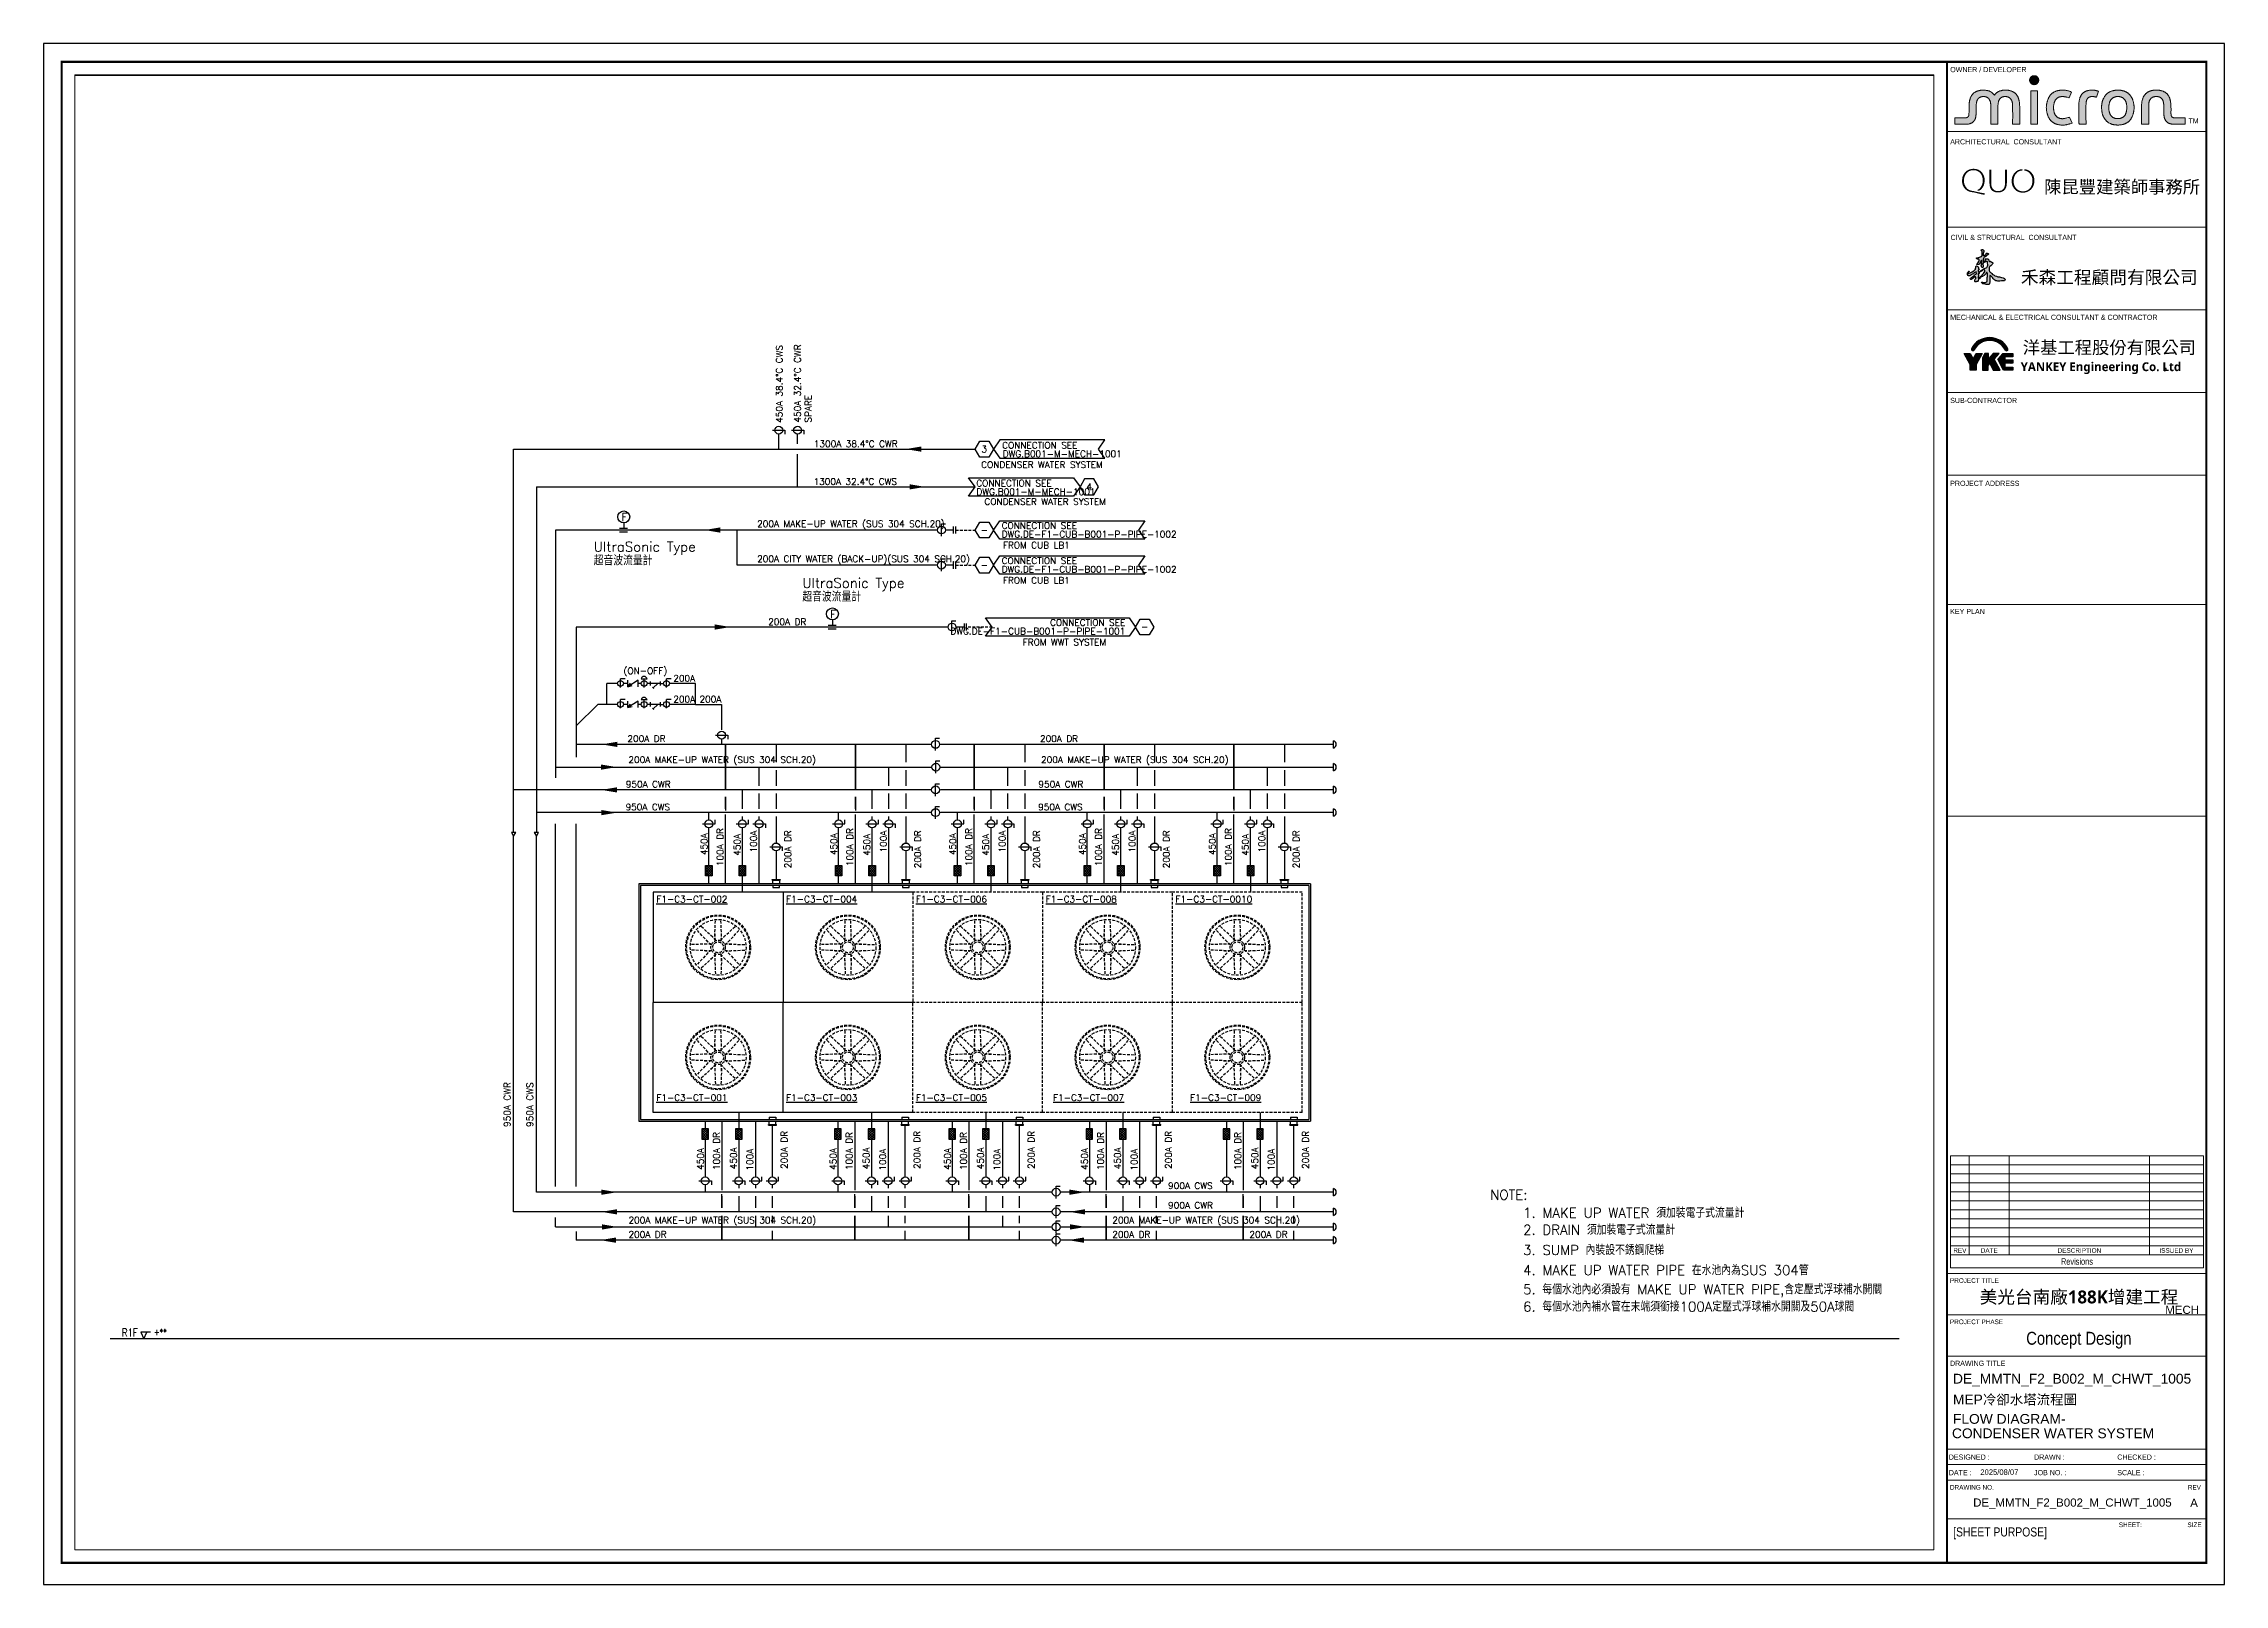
# Paper-space layout 'Layout1' of a CAD drawing. Header units: millimetres. Extents: x 0 to 401, y 0 to 283.
# The model-space entities are those that its viewports show. They can reach past a viewport. Long polylines and large blocks are cut down to what shows.
import ezdxf
from ezdxf.enums import TextEntityAlignment as Align

# ---------------------------------------------------------------- set-up
doc = ezdxf.new("R2010")
doc.units = ezdxf.units.MM
doc.linetypes.add('HIDDEN', pattern=[0.375, 0.25, -0.125])
for name, color, linetype in [('A-DETL-01', 1, 'Continuous'), ('AC-柱號', 7, 'Continuous'), ('G-ANNO-TEXT', 3, 'Continuous'), ('M-CWTR-EQPM', 22, 'Continuous'), ('M-CWTR-PIPE-R', 3, 'Continuous'), ('M-CWTR-PIPE-S', 4, 'Continuous'), ('M-CWTR-TEXT', 7, 'Continuous'), ('M-CWTR-TEXT-eq', 4, 'Continuous'), ('M-CWTR-VAVE', 2, 'Continuous'), ('M-DRAIN-PIPE', 170, 'Continuous'), ('M-HVAC-EQPM', 22, 'Continuous'), ('M-HVAC-VALVE-FUTURE', 8, 'Continuous'), ('M-RCW-PIPE', 40, 'Continuous'), ('M-SUMP', 1, 'Continuous'), ('X188KBDR-A3_P-Y2257103$0$0000-A1-FRAME-Micron$0$ASP_1', 7, 'Continuous'), ('X188KBDR-A3_P-Y2257103$0$0000-A1-FRAME-Micron$0$ASP_2', 7, 'Continuous'), ('X188KBDR-A3_P-Y2257103$0$0000-A1-FRAME-Micron$0$ASP_3', 7, 'Continuous'), ('X188KBDR-A3_P-Y2257103$0$0000-A1-FRAME-Micron$0$B-Frame', 7, 'Continuous'), ('X188KBDR-A3_P-Y2257103$0$0000-A1-FRAME-Micron$0$B-TITLE', 7, 'Continuous'), ('X188KBDR-A3_P-Y2257103$0$0000-A1-FRAME-Micron$0$Hattch', 7, 'Continuous'), ('X188KBDR-A3_P-Y2257103$0$0000-A1-FRAME-Micron$0$project', 7, 'Continuous'), ('X188KBDR-A3_P-Y2257103$0$0000-A1-FRAME-Micron$0$yke01', 7, 'Continuous'), ('X188KBDR-A3_P-Y2257103$0$0000-A1-FRAME-Micron$0$yke02', 7, 'Continuous')]:
    doc.layers.add(name, color=color, linetype=linetype)
doc.styles.add('AA-TXT', font='simplex.shx', dxfattribs={"width": 0.8, "bigfont": 'chineset.shx'})
doc.styles.add('X188KBDR-A3_P-Y2257103$0$0000-A1-FRAME-Micron$0$Arial Narrow', font='ARIALN.TTF', dxfattribs={"height": 2})
doc.styles.add('X188KBDR-A3_P-Y2257103$0$0000-A1-FRAME-Micron$0$Arial Narrow_1', font='ARIALN.TTF', dxfattribs={"height": 1.8})
doc.styles.add('X188KBDR-A3_P-Y2257103$0$0000-A1-FRAME-Micron$0$Arial Narrow_4', font='ARIALN.TTF', dxfattribs={"height": 3.5})
doc.styles.add('X188KBDR-A3_P-Y2257103$0$0000-A1-FRAME-Micron$0$Arial Narrow_5', font='ARIALN.TTF', dxfattribs={"height": 2.5})
doc.styles.add('X188KBDR-A3_P-Y2257103$0$0000-A1-FRAME-Micron$0$Arial Narrow_7', font='ARIALN.TTF', dxfattribs={"height": 5})
doc.styles.add('X188KBDR-A3_P-Y2257103$0$0000-A1-FRAME-Micron$0$STANDARD', font='txt.shx', dxfattribs={"height": 0.2, "bigfont": 'china.shx'})
doc.styles.add('圖框', font='arial.ttf')
pattern_1 = [(45, (-14652.315, -9642.747), (-44.90128, 44.90128), [])]

psp = doc.layouts.get("Layout1")

# ---------------------------------------------------------------- texts
at = {"style": '圖框', "width": 1.007201}
for s, height, p in [('MECH', 1.501, (389.81, 50.43)), ('DE_MMTN_F2_B002_M_CHWT_1005', 1.8, (350.81, 37.78)), ('MEP冷卻水塔流程圖', 1.8, (350.81, 33.95)), ('CONDENSER WATER SYSTEM', 1.8, (350.63, 27.75)), ('FLOW DIAGRAM-', 1.8, (350.81, 30.39)), ('DE_MMTN_F2_B002_M_CHWT_1005', 1.5, (354.52, 15.03)), ('A', 1.5, (394.4, 14.98))]:
    psp.add_text(s, height=height, dxfattribs=at).set_placement(p, align=Align.MIDDLE_LEFT)
at = {"layer": 'AC-柱號', "insert": (355.84, 20.1), "char_height": 1, "attachment_point": 7, "style": '圖框'}
psp.add_mtext('2025/08/07', dxfattribs=at)

msp = doc.modelspace()

# ---------------------------------------------------------------- texts
at = {"layer": 'M-CWTR-TEXT', "style": 'AA-TXT'}
for p in [(404.68, -4986.32), (432.35, -5176.03), (484.85, -5176.03)]:
    msp.add_text('200A DR', height=2.5, dxfattribs=at).set_placement(p)
at = {"layer": 'M-CWTR-TEXT', "linetype": 'Continuous', "style": 'AA-TXT'}
for s, height, p in [('200A MAKE-UP WATER (SUS 304 SCH.20)', 2.5, (405.07, -4994.38)), ('950A CWR', 2.5, (404.07, -5003.78)), ('950A CWS', 2.5, (403.97, -5012.48)), ('900A CWS', 2.5, (453.72, -5157.39)), ('NOTE:', 3.75, (576.97, -5161.51)), ('900A CWR', 2.5, (453.72, -5164.89)), ('200A MAKE-UP WATER (SUS 304 SCH.20)', 2.5, (432.36, -5170.56)), ('2. DRAIN 須加裝電子式流量計', 3.75, (589.59, -5174.89)), ('3. SUMP 內裝設不銹鋼爬梯', 3.75, (589.6, -5182.64)), ('4. MAKE UP WATER PIPE 在水池內為SUS 304管', 3.75, (589.59, -5190.36)), ('5. 每個水池內必須設有 MAKE UP WATER PIPE,含定壓式浮球補水開關', 3.75, (589.59, -5197.68)), ('6. 每個水池內補水管在末端須銜接100A定壓式浮球補水開關及50A球閥', 3.75, (589.59, -5204.27))]:
    msp.add_text(s, height=height, dxfattribs=at).set_placement(p)
at = {"layer": 'M-CWTR-TEXT', "style": 'AA-TXT'}
for s, p in [('450A', (372.52, -5029.65)), ('100A DR', (378.65, -5033.84)), ('450A', (385.15, -5029.88)), ('100A ', (391.47, -5028.62)), ('200A DR', (404.6, -5034.7)), ('450A', (422.2, -5029.65)), ('100A DR', (428.33, -5033.84)), ('450A', (434.84, -5029.88)), ('100A ', (441.16, -5028.62)), ('200A DR', (454.28, -5034.7)), ('200A DR', (503.97, -5034.7)), ('450A', (422.99, -5150.1)), ('100A DR', (429.12, -5150.16)), ('450A', (435.62, -5149.87)), ('200A DR', (455.07, -5149.74)), ('100A DR', (481.62, -5150.16)), ('450A', (488.12, -5149.87)), ('200A DR', (507.57, -5149.74)), ('100A ', (441.94, -5150.38)), ('100A ', (494.44, -5150.38))]:
    msp.add_text(s, height=2.5, rotation=90, dxfattribs=at).set_placement(p)
at = {"layer": 'M-CWTR-TEXT-eq', "style": 'AA-TXT'}
for s, p in [('%%UF1-C3-CT-006', (357.17, -5046.49)), ('%%UF1-C3-CT-008', (406.86, -5046.49)), ('%%UF1-C3-CT-007', (409.67, -5122.45)), ('%%UF1-C3-CT-009', (462.17, -5122.45))]:
    msp.add_text(s, height=2.5, dxfattribs=at).set_placement(p, align=Align.MIDDLE_LEFT)
at = {"layer": 'M-HVAC-VALVE-FUTURE', "linetype": 'Continuous', "style": 'AA-TXT'}
for s, p in [('450A 38.4%%DC CWS', (306.13, -4864.23)), ('450A 32.4%%DC CWR', (313.11, -4864.13)), ('SPARE', (317.19, -4864.13))]:
    msp.add_text(s, height=2.5, rotation=90, dxfattribs=at).set_placement(p)
for s, height, p in [('1300A 38.4%%DC CWR', 2.5, (318.11, -4873.5)), ('1300A 32.4%%DC CWS', 2.5, (318.01, -4887.96)), ('200A MAKE-UP WATER (SUS 304 SCH.20)', 2.5, (296.42, -4904.11)), ('超音波流量計', 3.75, (233.84, -4918.76)), ('UltraSonic Type', 3.75, (233.84, -4913.51)), ('200A CITY WATER (BACK-UP)(SUS 304 SCH.20)', 2.5, (296.42, -4917.54)), ('UltraSonic Type', 3.75, (313.7, -4927.36)), ('超音波流量計', 3.75, (313.7, -4932.61)), ('1. MAKE UP WATER 須加裝電子式流量計', 3.75, (589.59, -5168.38))]:
    msp.add_text(s, height=height, dxfattribs=at).set_placement(p)
at = {"layer": 'M-HVAC-VALVE-FUTURE', "style": 'AA-TXT'}
for s, p in [('3', (383.35, -4874.27)), ('4', (423.51, -4888.72)), ('-', (383.35, -4905.24)), ('-', (383.35, -4918.67)), ('-', (444.77, -4942.27))]:
    msp.add_text(s, height=2.5, dxfattribs=at).set_placement(p, align=Align.MIDDLE)
for s, height, p in [('CONNECTION SEE', 2.5, (390.2, -4874.07)), ('DWG.B001-M-MECH-1001', 2.5, (390.42, -4877.35)), ('CONNECTION SEE', 2.5, (380.28, -4888.59)), ('DWG.B001-M-MECH-1001', 2.5, (380.36, -4891.85)), ('F', 3, (244.51, -4901.82)), ('FROM CUB LB1', 2.5, (390.48, -4912.32)), ('FROM CUB LB1', 2.5, (390.48, -4925.75)), ('200A DR', 2.5, (300.65, -4941.62)), ('F', 3, (324.37, -4938.95)), ('FROM WWT SYSTEM', 2.5, (398.06, -4949.41)), ('(ON-OFF)', 2.5, (245.26, -4960.36)), ('200A', 2.5, (264.31, -4963.23)), ('200A', 2.5, (264.31, -4971.25)), ('200A', 2.5, (274.35, -4971.25)), ('200A DR', 2.5, (246.74, -4986.32)), ('200A MAKE-UP WATER (SUS 304 SCH.20)', 2.5, (247.13, -4994.38)), ('950A CWR', 2.5, (246.14, -5003.78)), ('950A CWS', 2.5, (246.04, -5012.48)), ('200A DR', 2.5, (247.17, -5176.03)), ('200A MAKE-UP WATER (SUS 304 SCH.20)', 2.5, (247.18, -5170.56))]:
    msp.add_text(s, height=height, dxfattribs=at).set_placement(p)
for p in [(428.66, -4881.49), (429.91, -4895.63)]:
    msp.add_text('CONDENSER WATER SYSTEM', height=2.5, dxfattribs=at).set_placement(p, align=Align.RIGHT)
for s, p in [('CONNECTION SEE', (390, -4903.55)), ('DWG.DE-F1-CUB-B001-P-PIPE-1002', (390, -4906.85)), ('CONNECTION SEE', (390, -4916.98)), ('DWG.DE-F1-CUB-B001-P-PIPE-1002', (390, -4920.28)), ('%%UF1-C3-CT-002', (257.81, -5046.49)), ('%%UF1-C3-CT-004', (307.49, -5046.49)), ('%%UF1-C3-CT-001', (257.81, -5122.45)), ('%%UF1-C3-CT-003', (307.49, -5122.45)), ('%%UF1-C3-CT-005', (357.17, -5122.45))]:
    msp.add_text(s, height=2.5, dxfattribs=at).set_placement(p, align=Align.MIDDLE_LEFT)
for s, p in [('CONNECTION SEE', (437.34, -4940.67)), ('DWG.DE-F1-CUB-B001-P-PIPE-1001', (437.34, -4943.97))]:
    msp.add_text(s, height=2.5, dxfattribs=at).set_placement(p, align=Align.MIDDLE_RIGHT)
for s, p in [('450A', (277.34, -5029.65)), ('100A DR', (283.46, -5033.84)), ('450A', (289.97, -5029.88)), ('100A ', (296.29, -5028.62)), ('200A DR', (309.41, -5034.7)), ('450A', (327.02, -5029.65)), ('100A DR', (333.15, -5033.84)), ('450A', (339.65, -5029.88)), ('100A ', (345.97, -5028.62)), ('200A DR', (359.1, -5034.7)), ('450A', (471.89, -5029.65)), ('100A DR', (478.02, -5033.84)), ('450A', (484.52, -5029.88)), ('100A ', (490.84, -5028.62)), ('950A CWR', (201.98, -5133.67)), ('950A CWS', (210.68, -5133.67)), ('450A', (275.94, -5150.1)), ('100A DR', (282.07, -5150.16)), ('450A', (288.57, -5149.87)), ('200A DR', (308.02, -5149.74)), ('450A', (326.75, -5150.1)), ('100A DR', (332.88, -5150.16)), ('450A', (339.38, -5149.87)), ('200A DR', (358.83, -5149.74)), ('450A', (370.49, -5150.1)), ('100A DR', (376.62, -5150.16)), ('450A', (383.12, -5149.87)), ('200A DR', (402.57, -5149.74)), ('100A ', (294.89, -5150.38)), ('100A ', (345.7, -5150.38)), ('100A ', (389.44, -5150.38))]:
    msp.add_text(s, height=2.5, rotation=90, dxfattribs=at).set_placement(p)
at = {"layer": 'M-HVAC-VALVE-FUTURE', "color": 252, "linetype": 'HIDDEN', "style": 'AA-TXT'}
msp.add_text('%%UF1-C3-CT-0010', height=2.5, dxfattribs=at).set_placement((456.54, -5046.49), align=Align.MIDDLE_LEFT)

# ---------------------------------------------------------------- blocks, each defined once
blk = doc.blocks.new('X188KBDR-A3_P-Y2257103$0$0000-A1-FRAME-Micron$0$A$C6BF87E68')
h = blk.add_hatch(color=0)
h.dxf.hatch_style = 2
edge = h.paths.add_edge_path()
edge.add_spline(control_points=[(52, 17.6), (53.6, 20.3), (55.9, 21.6), (59, 21.6)], knot_values=[13, 13, 13, 13, 14, 14, 14, 14], degree=3, periodic=0)
edge.add_spline(control_points=[(59, 21.6), (59, 21.6), (59, 21.6), (59, 21.6)], knot_values=[12, 12, 12, 12, 13, 13, 13, 13], degree=3, periodic=0)
edge.add_spline(control_points=[(59, 21.6), (61.8, 21.6), (63.9, 20.5), (65.5, 18.3)], knot_values=[11, 11, 11, 11, 12, 12, 12, 12], degree=3, periodic=0)
edge.add_spline(control_points=[(65.5, 18.3), (66.6, 16.5), (67.1, 14.7), (67.1, 12.9)], knot_values=[10, 10, 10, 10, 11, 11, 11, 11], degree=3, periodic=0)
edge.add_spline(control_points=[(67.1, 12.9), (67.1, 12.9), (67.1, 12.4), (67.1, 12.4)], knot_values=[9, 9, 9, 9, 10, 10, 10, 10], degree=3, periodic=0)
edge.add_spline(control_points=[(67.1, 12.4), (67.1, 10.9), (66.8, 9.5), (66.1, 8)], knot_values=[8, 8, 8, 8, 9, 9, 9, 9], degree=3, periodic=0)
edge.add_spline(control_points=[(66.1, 8), (65.2, 6.1), (63.8, 4.8), (62, 4)], knot_values=[7, 7, 7, 7, 8, 8, 8, 8], degree=3, periodic=0)
edge.add_spline(control_points=[(62, 4), (62, 4), (63.9, 3.6), (63.9, 3.6)], knot_values=[6, 6, 6, 6, 7, 7, 7, 7], degree=3, periodic=0)
edge.add_spline(control_points=[(63.9, 3.6), (64.4, 3.9), (65, 4.3), (65.6, 4.7)], knot_values=[5, 5, 5, 5, 6, 6, 6, 6], degree=3, periodic=0)
edge.add_spline(control_points=[(65.6, 4.7), (67.7, 6.7), (68.8, 9.3), (68.8, 12.6)], knot_values=[4, 4, 4, 4, 5, 5, 5, 5], degree=3, periodic=0)
edge.add_spline(control_points=[(68.8, 12.6), (68.8, 12.6), (68.8, 12.9), (68.8, 12.9)], knot_values=[3, 3, 3, 3, 4, 4, 4, 4], degree=3, periodic=0)
edge.add_spline(control_points=[(68.8, 12.9), (68.8, 15.6), (67.9, 18), (66.2, 19.9)], knot_values=[2, 2, 2, 2, 3, 3, 3, 3], degree=3, periodic=0)
edge.add_spline(control_points=[(66.2, 19.9), (64.4, 21.8), (62, 22.8), (59.3, 22.8)], knot_values=[1, 1, 1, 1, 2, 2, 2, 2], degree=3, periodic=0)
edge.add_spline(control_points=[(59.3, 22.8), (59.3, 22.8), (58.9, 22.8), (58.9, 22.8)], knot_values=[0, 0, 0, 0, 1, 1, 1, 1], degree=3, periodic=0)
edge.add_spline(control_points=[(58.9, 22.8), (56.8, 22.8), (54.8, 22.2), (53, 20.9)], knot_values=[30, 30, 30, 30, 31, 31, 31, 31], degree=3, periodic=0)
edge.add_spline(control_points=[(53, 20.9), (50.4, 18.9), (49, 16.1), (49, 12.5)], knot_values=[29, 29, 29, 29, 30, 30, 30, 30], degree=3, periodic=0)
edge.add_spline(control_points=[(49, 12.5), (49, 12.5), (49, 12.1), (49, 12.1)], knot_values=[28, 28, 28, 28, 29, 29, 29, 29], degree=3, periodic=0)
edge.add_spline(control_points=[(49, 12.1), (49, 10.8), (49.3, 9.4), (49.8, 8.1)], knot_values=[27, 27, 27, 27, 28, 28, 28, 28], degree=3, periodic=0)
edge.add_spline(control_points=[(49.8, 8.1), (50.8, 5.8), (52.4, 4.2), (54.5, 3.2)], knot_values=[26, 26, 26, 26, 27, 27, 27, 27], degree=3, periodic=0)
edge.add_spline(control_points=[(54.5, 3.2), (55.1, 3), (55.8, 2.7), (56.7, 2.5)], knot_values=[25, 25, 25, 25, 26, 26, 26, 26], degree=3, periodic=0)
edge.add_spline(control_points=[(56.7, 2.5), (57.3, 2.4), (58.1, 2.3), (59.2, 2.2)], knot_values=[24, 24, 24, 24, 25, 25, 25, 25], degree=3, periodic=0)
edge.add_spline(control_points=[(59.2, 2.2), (62.8, 1.3), (65.9, 0.5), (68.5, 0)], knot_values=[23, 23, 23, 23, 24, 24, 24, 24], degree=3, periodic=0)
edge.add_spline(control_points=[(68.5, 0), (68.5, 0), (68.7, 0.4), (69, 1.3)], knot_values=[22, 22, 22, 22, 23, 23, 23, 23], degree=3, periodic=0)
edge.add_spline(control_points=[(69, 1.3), (69, 1.3), (69, 1.3), (69, 1.3)], knot_values=[21.00001, 21.00001, 21.00001, 21.00001, 21.99999, 21.99999, 21.99999, 21.99999], degree=3, periodic=0)
edge.add_spline(control_points=[(69, 1.3), (64.9, 2), (61.7, 2.6), (59.5, 3.2)], knot_values=[20, 20, 20, 20, 21, 21, 21, 21], degree=3, periodic=0)
edge.add_spline(control_points=[(59.5, 3.2), (58.8, 3.4), (58.1, 3.5), (57.2, 3.6)], knot_values=[19, 19, 19, 19, 20, 20, 20, 20], degree=3, periodic=0)
edge.add_spline(control_points=[(57.2, 3.6), (56.5, 3.8), (55.9, 4), (55.4, 4.3)], knot_values=[18, 18, 18, 18, 19, 19, 19, 19], degree=3, periodic=0)
edge.add_spline(control_points=[(55.4, 4.3), (54.8, 4.5), (54, 5), (53.1, 5.9)], knot_values=[17, 17, 17, 17, 18, 18, 18, 18], degree=3, periodic=0)
edge.add_spline(control_points=[(53.1, 5.9), (51.5, 7.7), (50.7, 9.8), (50.7, 12.1)], knot_values=[16, 16, 16, 16, 17, 17, 17, 17], degree=3, periodic=0)
edge.add_spline(control_points=[(50.7, 12.1), (50.7, 12.1), (50.7, 12.6), (50.7, 12.6)], knot_values=[15, 15, 15, 15, 16, 16, 16, 16], degree=3, periodic=0)
edge.add_spline(control_points=[(50.7, 12.6), (50.7, 14.3), (51.1, 16), (52, 17.6)], knot_values=[14, 14, 14, 14, 15, 15, 15, 15], degree=3, periodic=0)
h = blk.add_hatch(color=0)
h.dxf.hatch_style = 2
edge = h.paths.add_edge_path()
edge.add_spline(control_points=[(74.6, 22), (74.6, 22), (74.6, 10.2), (74.6, 10.2), (74.6, 7.8), (75.1, 6), (76.3, 4.9), (77.3, 3.8), (78.7, 3.3), (80.4, 3.3), (82.3, 3.3), (83.8, 3.8), (84.9, 4.9), (86, 6.1), (86.6, 7.9), (86.6, 10.2), (86.6, 10.2), (86.6, 22), (86.6, 22), (86.6, 22), (88.2, 22), (88.2, 22), (88.2, 22), (88.2, 10.3), (88.2, 10.3), (88.2, 7.5), (87.4, 5.3), (85.8, 3.9), (84.5, 2.7), (82.6, 2.1), (80.4, 2.1), (78.2, 2.1), (76.5, 2.7), (75.2, 3.8), (73.7, 5.2), (73, 7.3), (73, 10.1), (73, 10.1), (73, 22), (73, 22), (73, 22), (74.6, 22), (74.6, 22)], knot_values=[0, 0, 0, 0, 1, 1, 1, 2, 2, 2, 3, 3, 3, 4, 4, 4, 5, 5, 5, 6, 6, 6, 7, 7, 7, 8, 8, 8, 9, 9, 9, 10, 10, 10, 11, 11, 11, 12, 12, 12, 13, 13, 13, 14, 14, 14, 14], degree=3, periodic=0)
h = blk.add_hatch(color=0)
h.dxf.hatch_style = 2
edge = h.paths.add_edge_path()
edge.add_spline(control_points=[(109.7, 19.5), (108.1, 21.3), (106, 22.3), (103.4, 22.5)], knot_values=[15, 15, 15, 15, 16, 16, 16, 16], degree=3, periodic=0)
edge.add_spline(control_points=[(103.4, 22.5), (103.4, 22.5), (103.4, 21.3), (103.4, 21.3)], knot_values=[14, 14, 14, 14, 15, 15, 15, 15], degree=3, periodic=0)
edge.add_spline(control_points=[(103.4, 21.3), (105.6, 21), (107.4, 20), (108.7, 18.2)], knot_values=[13, 13, 13, 13, 14, 14, 14, 14], degree=3, periodic=0)
edge.add_spline(control_points=[(108.7, 18.2), (110, 16.6), (110.6, 14.6), (110.6, 12.4)], knot_values=[12, 12, 12, 12, 13, 13, 13, 13], degree=3, periodic=0)
edge.add_spline(control_points=[(110.6, 12.4), (110.6, 9.8), (109.9, 7.7), (108.6, 6)], knot_values=[11, 11, 11, 11, 12, 12, 12, 12], degree=3, periodic=0)
edge.add_spline(control_points=[(108.6, 6), (107.1, 4.1), (105, 3.1), (102.3, 3.1)], knot_values=[10, 10, 10, 10, 11, 11, 11, 11], degree=3, periodic=0)
edge.add_spline(control_points=[(102.3, 3.1), (99.7, 3.1), (97.6, 4.1), (96.1, 6)], knot_values=[9, 9, 9, 9, 10, 10, 10, 10], degree=3, periodic=0)
edge.add_spline(control_points=[(96.1, 6), (94.8, 7.7), (94.1, 9.8), (94.1, 12.1)], knot_values=[8, 8, 8, 8, 9, 9, 9, 9], degree=3, periodic=0)
edge.add_spline(control_points=[(94.1, 12.1), (94.1, 14.6), (94.8, 16.7), (96.1, 18.4)], knot_values=[7, 7, 7, 7, 8, 8, 8, 8], degree=3, periodic=0)
edge.add_spline(control_points=[(96.1, 18.4), (97.5, 20.2), (99.4, 21.2), (101.8, 21.3)], knot_values=[6, 6, 6, 6, 7, 7, 7, 7], degree=3, periodic=0)
edge.add_spline(control_points=[(101.8, 21.3), (101.8, 21.3), (101.8, 22.5), (101.8, 22.5)], knot_values=[5, 5, 5, 5, 6, 6, 6, 6], degree=3, periodic=0)
edge.add_spline(control_points=[(101.8, 22.5), (99.2, 22.4), (97, 21.4), (95.3, 19.7)], knot_values=[4, 4, 4, 4, 5, 5, 5, 5], degree=3, periodic=0)
edge.add_spline(control_points=[(95.3, 19.7), (93.4, 17.8), (92.4, 15.2), (92.4, 12)], knot_values=[3, 3, 3, 3, 4, 4, 4, 4], degree=3, periodic=0)
edge.add_spline(control_points=[(92.4, 12), (92.4, 9), (93.4, 6.5), (95.2, 4.7)], knot_values=[2, 2, 2, 2, 3, 3, 3, 3], degree=3, periodic=0)
edge.add_spline(control_points=[(95.2, 4.7), (97, 2.8), (99.4, 1.9), (102.2, 1.9)], knot_values=[1, 1, 1, 1, 2, 2, 2, 2], degree=3, periodic=0)
edge.add_spline(control_points=[(102.2, 1.9), (105.1, 1.9), (107.5, 2.9), (109.3, 4.7)], knot_values=[0, 0, 0, 0, 1, 1, 1, 1], degree=3, periodic=0)
edge.add_spline(control_points=[(109.3, 4.7), (111.3, 6.7), (112.3, 9.2), (112.3, 12.4)], knot_values=[17, 17, 17, 17, 18, 18, 18, 18], degree=3, periodic=0)
edge.add_spline(control_points=[(112.3, 12.4), (112.3, 15.3), (111.4, 17.7), (109.7, 19.5)], knot_values=[16, 16, 16, 16, 17, 17, 17, 17], degree=3, periodic=0)
blk = doc.blocks.new('X188KBDR-A3_P-Y2257103$0$0000-A1-FRAME-Micron$0$A$C53eb0ea9')
h = blk.add_hatch(color=256)
h.dxf.hatch_style = 1
h.paths.add_polyline_path([(-46.1, 18.3), (-48.3, 17.7), (-48.4, 17.7), (-49, 17.6), (-49.3, 17.3), (-48.8, 16.9), (-48.3, 16.7), (-47.7, 16.5), (-47.3, 16.4), (-47.1, 16.1), (-47.1, 15.7), (-47.1, 15.4), (-47.4, 14.9), (-47.9, 14.1), (-48.6, 13.4), (-49, 12.8), (-48.8, 12.6), (-48.4, 12.5), (-47.9, 12.4), (-47.4, 12.6), (-47.2, 12.7), (-46.9, 13), (-46.6, 13.2), (-46.6, 13.4), (-46.6, 13.5), (-46.4, 13.8), (-46.2, 14.1), (-46, 14.6), (-45.8, 15), (-45.7, 15.3), (-45.4, 15.5), (-45.3, 15.5), (-45, 15.5), (-44.9, 15.3), (-44.9, 14.8), (-44.9, 14.4), (-45.1, 13.8), (-45.3, 13.6), (-45.5, 13.5), (-45.6, 13.3), (-45.1, 13.3), (-44.9, 13.2), (-44.9, 13), (-44.9, 12.7), (-45.6, 12.3), (-45.5, 11.9), (-45.4, 11.2), (-45.2, 10.7), (-45, 10.3), (-44.7, 10.2), (-44.4, 10.2), (-44.1, 10.4), (-43.9, 10.7), (-43.9, 11.1), (-43.9, 11.4), (-44.1, 11.9), (-44.2, 12.4), (-44.2, 12.8), (-44.2, 13), (-44.1, 13.4), (-44, 13.6), (-43.9, 13.7), (-43.2, 14.1), (-42.8, 14.3), (-42.1, 14.6), (-41.7, 14.7), (-41.4, 14.8), (-41.1, 14.8), (-40.9, 14.8), (-40.7, 14.6), (-40.6, 14.4), (-40.6, 13.5), (-40.5, 12.6), (-40.5, 11.9), (-40.7, 11.3), (-40.9, 10.6), (-41.2, 10.2), (-41.8, 10), (-43.1, 9.5), (-44.1, 8.8), (-45.5, 8), (-46.1, 7.6), (-46.6, 7.1), (-47.2, 6.7), (-47.5, 6.5), (-47.6, 6.7), (-47.6, 6.8), (-47.7, 7), (-47.9, 7.4), (-47.9, 7.7), (-47.9, 8.1), (-47.7, 8.2), (-47.5, 8.3), (-47.3, 8.5), (-47.2, 8.8), (-47.4, 9.2), (-47.6, 9.5), (-47.6, 10), (-47.8, 10.6), (-48.1, 11), (-48.7, 11.3), (-49.2, 11.4), (-49.5, 11.2), (-49.7, 10.9), (-49.7, 10.2), (-49.8, 9.4), (-49.9, 8.9), (-50.4, 8.3), (-51.2, 7.7), (-52.6, 6.9), (-54.1, 6.1), (-55.2, 5.6), (-55.5, 5.4), (-55.6, 5.5), (-55.7, 5.8), (-55.7, 6.1), (-55.6, 6.2), (-55.4, 6.5), (-55.1, 6.9), (-54.9, 7.1), (-54.9, 7.3), (-55, 7.4), (-55.1, 7.3), (-55.3, 7.1), (-55.5, 6.8), (-55.8, 6.4), (-56, 6.1), (-56.2, 5.5), (-56.1, 4.8), (-55.6, 4.1), (-55.2, 3.8), (-54.9, 3.8), (-54.3, 3.9), (-53.6, 4.2), (-53.2, 4.6), (-52.9, 4.8), (-52.6, 5), (-52, 5), (-51.5, 5.2), (-51.1, 5.7), (-50.9, 6), (-50.5, 6), (-50.2, 6.2), (-50, 6.6), (-49.5, 6.7), (-49.1, 6.6), (-49, 6.1), (-49.2, 5.7), (-49.8, 5), (-50.9, 4), (-52, 3.3), (-52.9, 2.6), (-53.7, 2), (-53.9, 1.4), (-53.6, 0.9), (-53.2, 1), (-52.7, 1.1), (-52.4, 1.4), (-51.9, 1.8), (-51.6, 2.1), (-51.1, 2.5), (-50.8, 2.7), (-50.6, 2.9), (-50.3, 3), (-50, 3.1), (-49.9, 2.9), (-49.7, 2.6), (-49.7, 2.1), (-49.7, 1.8), (-49.9, 1.4), (-50.1, 1.1), (-50.5, 0.7), (-50.5, 0.2), (-50.4, -0.2), (-50.4, -0.5), (-50.2, -0.8), (-49.9, -0.9), (-49.5, -0.9), (-49.2, -0.7), (-48.9, -0.7), (-48.5, -0.7), (-48.3, -0.5), (-47.9, -0.3), (-47.8, 0.2), (-47.7, 0.7), (-47.7, 1.2), (-47.6, 1.6), (-47.7, 1.8), (-47.8, 2.3), (-47.8, 2.6), (-47.8, 3), (-47.7, 3.4), (-47.7, 3.8), (-47.7, 4.1), (-47.6, 4.5), (-47.8, 4.9), (-47.8, 5.2), (-47.8, 5.3), (-47.6, 5.4), (-47.3, 5.4), (-47.1, 5.6), (-47.1, 5.8), (-47, 6), (-46.8, 6.4), (-46.5, 6.7), (-46.2, 7), (-45.8, 7.2), (-45.5, 7.4), (-45.2, 7.5), (-44.8, 7.7), (-44.5, 7.9), (-44.3, 8.1), (-44, 8.4), (-43.7, 8.6), (-43.3, 8.6), (-42.9, 8.4), (-42.8, 8), (-42.8, 7.7), (-42.8, 7.2), (-43.2, 6.4), (-43.7, 5.5), (-44.9, 4.4), (-45.4, 3.9), (-45.9, 3.5), (-46.3, 2.9), (-46.5, 2.7), (-46.7, 2.5), (-46.8, 2.2), (-47, 1.9), (-46.8, 1.7), (-46.5, 1.7), (-46.2, 2), (-46, 2.3), (-45.7, 2.7), (-45.9, 2.8), (-46.1, 2.9), (-45.9, 3.3), (-45.6, 3.6), (-45.4, 3.8), (-45.3, 3.8), (-45.2, 3.6), (-45.2, 3.2), (-45, 3.2), (-44.6, 3.2), (-44.2, 3.5), (-43.8, 3.8), (-43.5, 4), (-43.2, 3.9), (-43, 4.3), (-42.8, 4.5), (-42.4, 4.9), (-42, 5.3), (-41.8, 5.8), (-41.7, 6.1), (-41.4, 6.3), (-41, 6.3), (-40.9, 6.1), (-40.7, 5.4), (-40.6, 4.7), (-40.6, 3.9), (-40.7, 3.2), (-40.8, 2.6), (-40.8, 1.1), (-40.8, 0.7), (-40.8, 0.4), (-40.9, 0.2), (-40.9, -0.1), (-40.9, -0.4), (-41, -0.5), (-41.3, -0.9), (-41.7, -1.2), (-42.2, -1.3), (-42.8, -1.3), (-43.7, -1.3), (-44.5, -1.2), (-45.2, -1.2), (-45.1, -1.7), (-44.8, -2), (-44.3, -2.5), (-43.3, -2.5), (-42.5, -2.7), (-41.7, -2.9), (-40.8, -3), (-40.2, -3), (-39.7, -2.8), (-39.2, -2.3), (-39, -1.8), (-38.9, -1.3), (-38.9, -1), (-38.9, -0.7), (-38.9, -0.5), (-38.9, 0.2), (-38.9, 1.7), (-38.8, 2.9), (-38.8, 3.6), (-38.7, 4.2), (-38.1, 3.7), (-37.4, 3.1), (-36.9, 2.4), (-36.4, 1.7), (-36.1, 1.3), (-35.7, 0.9), (-35, 0.4), (-34.3, 0), (-33.5, -0.2), (-32.8, -0.3), (-31.1, -0.3), (-29.8, -0.1), (-28.4, -0.1), (-27.6, -0.1), (-27.4, 0.4), (-27.3, 0.6), (-27.1, 0.8), (-27.1, 1), (-27.2, 1.2), (-27.6, 1.7), (-28, 2), (-28.7, 2.2), (-29.8, 2.5), (-31.5, 2.9), (-32.6, 3.1), (-33.6, 3.4), (-34.9, 3.8), (-35.6, 4.2), (-36.1, 4.5), (-36.7, 4.9), (-37.2, 5.5), (-37.5, 5.9), (-37.8, 6.2), (-38.3, 6.3), (-38.7, 6.6), (-39.1, 7), (-39.2, 7.5), (-39.3, 7.8), (-39.3, 8.5), (-39.3, 9.3), (-39.3, 10), (-39.3, 10.4), (-38.8, 10.9), (-38.1, 11.5), (-37.8, 11.8), (-37.5, 12.1), (-37.1, 12.5), (-36.8, 13), (-36.6, 13.2), (-36.5, 13.5), (-36.5, 13.8), (-36.8, 14), (-36.9, 14.1), (-37.2, 14.2), (-37.6, 14.4), (-38, 14.6), (-38.2, 14.8), (-38.4, 15), (-38.6, 14.9), (-38.7, 14.9), (-38.8, 14.9), (-39.1, 14.9), (-39.1, 14.9), (-39.3, 15.1), (-39.5, 15.4), (-39.6, 15.7), (-39.7, 16), (-39.9, 16.4), (-40.2, 16.7), (-40.4, 16.8), (-40.8, 16.9), (-41.3, 16.9), (-41.9, 16.9), (-42.2, 16.8), (-42.5, 16.8), (-42.5, 16.6), (-42.2, 16), (-42.2, 15.7), (-42.4, 15.6), (-42.7, 15.3), (-43.1, 15), (-43.3, 14.8), (-43.6, 14.8), (-43.7, 14.9), (-43.9, 14.9), (-43.9, 15.1), (-44, 15.5), (-44, 16), (-43.9, 16.5), (-43.8, 17.1), (-43.6, 17.7), (-43.3, 18.2), (-42.8, 18.3), (-42.5, 18.5), (-42, 18.8), (-41.7, 19.1), (-41.4, 19.3), (-41.1, 19.5), (-40.8, 19.7), (-40.5, 19.9), (-40.3, 19.9), (-40.1, 20.2), (-40, 20.5), (-40, 20.6), (-40, 20.7), (-40.2, 20.9), (-40.3, 21), (-40.5, 21), (-40.6, 21.1), (-40.8, 21.2), (-40.9, 21.2), (-41.3, 21.3), (-41.4, 21.2), (-41.5, 21.2), (-41.6, 21.1), (-41.7, 21.1), (-41.6, 20.6), (-41.7, 20.4), (-41.8, 20.2), (-42.1, 19.9), (-42.5, 19.7), (-42.9, 19.6), (-43.2, 19.5), (-43.5, 19.4), (-43.8, 19.4), (-43.8, 19.5), (-44, 19.8), (-44, 20), (-44, 20.2), (-44, 20.7), (-43.9, 21), (-43.9, 21.3), (-43.8, 21.6), (-43.7, 22), (-43.6, 22.3), (-43.6, 22.6), (-43.5, 22.8), (-43.5, 23.1), (-43.6, 23.3), (-43.7, 23.5), (-43.9, 23.7), (-44.1, 23.9), (-44.5, 24), (-44.7, 24.1), (-44.8, 24), (-45, 23.9), (-45.4, 23.9), (-45.5, 23.8), (-45.6, 23.7), (-45.6, 23.6), (-45.5, 23.4), (-45.1, 23.2), (-44.9, 22.9), (-44.8, 22.5), (-44.7, 22.2), (-44.7, 21.7), (-44.7, 20.6), (-44.8, 20.3), (-44.8, 19.5), (-44.7, 19.5), (-44.7, 19.3), (-45, 19.1), (-45.2, 18.8), (-45.5, 18.6)])
blk.add_lwpolyline([(-48.9, 17.6), (-48.6, 17.7), (-48.3, 17.7), (-46.1, 18.3), (-45.5, 18.6), (-45.2, 18.8), (-45, 19.1), (-44.7, 19.3), (-44.7, 19.5), (-44.8, 19.5), (-44.8, 20.3), (-44.7, 20.6), (-44.7, 21.7), (-44.7, 22.2), (-44.8, 22.5), (-44.9, 22.9), (-45.1, 23.2), (-45.5, 23.4), (-45.6, 23.6), (-45.6, 23.7), (-45.5, 23.8), (-45.4, 23.9), (-45, 23.9), (-44.8, 24), (-44.7, 24.1), (-44.5, 24), (-44.1, 23.9), (-43.9, 23.7), (-43.7, 23.5), (-43.6, 23.3), (-43.5, 23.1), (-43.5, 22.8), (-43.6, 22.6), (-43.6, 22.3), (-43.7, 22), (-43.8, 21.6), (-43.9, 21.3), (-43.9, 21), (-44, 20.7), (-44, 20.2), (-44, 20), (-44, 19.8), (-43.8, 19.5), (-43.8, 19.4), (-43.5, 19.4), (-43.2, 19.5), (-42.9, 19.6), (-42.5, 19.7), (-42.1, 19.9), (-41.8, 20.2), (-41.7, 20.4), (-41.6, 20.6), (-41.7, 21.1), (-41.6, 21.1), (-41.5, 21.2), (-41.4, 21.2), (-41.3, 21.3), (-40.9, 21.2), (-40.8, 21.2), (-40.6, 21.1), (-40.5, 21), (-40.3, 21), (-40.2, 20.9), (-40, 20.7), (-40, 20.6), (-40, 20.5), (-40.1, 20.2), (-40.3, 19.9), (-40.5, 19.9), (-40.8, 19.7), (-41.1, 19.5), (-41.4, 19.3), (-41.7, 19.1), (-42, 18.8), (-42.5, 18.5), (-42.8, 18.3), (-43.3, 18.2), (-43.6, 17.7), (-43.8, 17.1), (-43.9, 16.5), (-44, 16), (-44, 15.5), (-43.9, 15.1), (-43.9, 14.9), (-43.7, 14.9), (-43.6, 14.8), (-43.3, 14.8), (-43.1, 15), (-42.7, 15.3), (-42.4, 15.6), (-42.2, 15.7), (-42.2, 16), (-42.5, 16.6), (-42.5, 16.8), (-42.2, 16.8), (-41.9, 16.9), (-41.3, 16.9), (-40.8, 16.9), (-40.4, 16.8), (-40.2, 16.7), (-39.9, 16.4), (-39.7, 16), (-39.6, 15.7), (-39.5, 15.4), (-39.3, 15.1), (-39.1, 14.9), (-39.1, 14.9), (-38.8, 14.9), (-38.7, 14.9), (-38.6, 14.9), (-38.4, 15), (-38.2, 14.8), (-38, 14.6), (-37.6, 14.4), (-37.2, 14.2), (-36.9, 14.1), (-36.8, 14), (-36.5, 13.8), (-36.5, 13.5), (-36.6, 13.2), (-36.8, 13), (-37.1, 12.5), (-37.5, 12.1), (-37.8, 11.8), (-38.1, 11.5), (-38.8, 10.9), (-39.3, 10.4), (-39.3, 10), (-39.3, 9.3), (-39.3, 8.5), (-39.3, 7.8), (-39.2, 7.5), (-39.1, 7), (-38.7, 6.6), (-38.3, 6.3), (-37.8, 6.2), (-37.5, 5.9), (-37.2, 5.5), (-36.7, 4.9), (-36.1, 4.5), (-35.6, 4.2), (-34.9, 3.8), (-33.6, 3.4), (-32.6, 3.1), (-31.5, 2.9), (-29.8, 2.5), (-28.7, 2.2), (-28, 2), (-27.6, 1.7), (-27.2, 1.2), (-27.1, 1), (-27.1, 0.8), (-27.3, 0.6), (-27.4, 0.4), (-27.6, -0.1), (-28.4, -0.1), (-29.8, -0.1), (-31.1, -0.3), (-32.8, -0.3), (-33.5, -0.2), (-34.3, 0), (-35, 0.4), (-35.7, 0.9), (-36.1, 1.3), (-36.4, 1.7), (-36.9, 2.4), (-37.4, 3.1), (-38.1, 3.7), (-38.7, 4.2), (-38.8, 3.6), (-38.8, 2.9), (-38.9, 1.7), (-38.9, 0.2), (-38.9, -0.5), (-38.9, -0.7), (-38.9, -1), (-38.9, -1.3), (-39, -1.8), (-39.2, -2.3), (-39.7, -2.8), (-40.2, -3), (-40.8, -3), (-41.7, -2.9), (-42.5, -2.7), (-43.3, -2.5), (-44.3, -2.5), (-44.8, -2), (-45.1, -1.7), (-45.2, -1.2), (-44.5, -1.2), (-44.5, -1.2), (-43.7, -1.3), (-42.8, -1.3), (-42.2, -1.3), (-41.7, -1.2), (-41.3, -0.9), (-41, -0.5), (-40.9, -0.4), (-40.9, -0.1), (-40.9, 0.2), (-40.8, 0.4), (-40.8, 0.7), (-40.8, 1.1), (-40.8, 2.6), (-40.7, 3.2), (-40.6, 3.9), (-40.6, 4.7), (-40.7, 5.4), (-40.9, 6.1), (-41, 6.3), (-41.4, 6.3), (-41.7, 6.1), (-41.8, 5.8), (-42, 5.3), (-42.4, 4.9), (-42.8, 4.5), (-43, 4.3), (-43.2, 3.9), (-43.5, 4), (-43.8, 3.8), (-44.2, 3.5), (-44.6, 3.2), (-45, 3.2), (-45.2, 3.2), (-45.2, 3.6), (-45.3, 3.8), (-45.4, 3.8), (-45.6, 3.6), (-45.9, 3.3), (-46.1, 2.9), (-45.9, 2.8), (-45.7, 2.7), (-45.7, 2.7), (-46, 2.3), (-46.2, 2), (-46.5, 1.7), (-46.8, 1.7), (-47, 1.9), (-46.8, 2.2), (-46.7, 2.5), (-46.5, 2.7), (-46.3, 2.9), (-45.9, 3.5), (-45.4, 3.9), (-44.9, 4.4), (-43.7, 5.5), (-43.2, 6.4), (-42.8, 7.2), (-42.8, 7.7), (-42.8, 8), (-42.9, 8.4), (-43.3, 8.6), (-43.7, 8.6), (-44, 8.4), (-44.3, 8.1), (-44.5, 7.9), (-44.8, 7.7), (-45.2, 7.5), (-45.5, 7.4), (-45.8, 7.2), (-46.2, 7), (-46.5, 6.7), (-46.8, 6.4), (-47, 6), (-47.1, 5.8), (-47.1, 5.6), (-47.3, 5.4), (-47.6, 5.4), (-47.8, 5.3), (-47.8, 5.2), (-47.8, 4.9), (-47.6, 4.5), (-47.7, 4.1), (-47.7, 3.8), (-47.7, 3.4), (-47.8, 3), (-47.8, 2.6), (-47.8, 2.3), (-47.7, 1.8), (-47.6, 1.6), (-47.7, 1.2), (-47.7, 0.7), (-47.8, 0.2), (-47.9, -0.3), (-48.3, -0.5), (-48.5, -0.7), (-48.9, -0.7), (-49.2, -0.7), (-49.5, -0.9), (-49.9, -0.9), (-50.2, -0.8), (-50.4, -0.5), (-50.4, -0.2), (-50.5, 0.2), (-50.5, 0.7), (-50.1, 1.1), (-49.9, 1.4), (-49.7, 1.8), (-49.7, 2.1), (-49.7, 2.6), (-49.9, 2.9), (-50, 3.1), (-50.3, 3), (-50.6, 2.9), (-50.8, 2.7), (-51.1, 2.5), (-51.6, 2.1), (-51.9, 1.8), (-52.4, 1.4), (-52.7, 1.1), (-53.2, 1), (-53.6, 0.9), (-53.9, 1.4), (-53.7, 2), (-52.9, 2.6), (-52, 3.3), (-50.9, 4), (-49.8, 5), (-49.2, 5.7), (-49, 6.1), (-49.1, 6.6), (-49.5, 6.7), (-50, 6.6), (-50.2, 6.2), (-50.5, 6), (-50.5, 6), (-50.9, 6), (-51.1, 5.7), (-51.5, 5.2), (-52, 5), (-52.6, 5), (-52.9, 4.8), (-53.2, 4.6), (-53.6, 4.2), (-54.3, 3.9), (-54.9, 3.8), (-55.2, 3.8), (-55.6, 4.1), (-56.1, 4.8), (-56.2, 5.5), (-56, 6.1), (-55.8, 6.4), (-55.5, 6.8), (-55.3, 7.1), (-55.1, 7.3), (-55, 7.4), (-54.9, 7.3), (-54.9, 7.1), (-55.1, 6.9), (-55.4, 6.5), (-55.6, 6.2), (-55.7, 6.1), (-55.7, 5.8), (-55.6, 5.5), (-55.5, 5.4), (-55.2, 5.6), (-54.1, 6.1), (-52.6, 6.9), (-51.2, 7.7), (-50.4, 8.3), (-49.9, 8.9), (-49.8, 9.4), (-49.7, 10.2), (-49.7, 10.9), (-49.5, 11.2), (-49.2, 11.4), (-48.7, 11.3), (-48.1, 11), (-47.8, 10.6), (-47.6, 10), (-47.6, 9.5), (-47.4, 9.2), (-47.2, 8.8), (-47.3, 8.5), (-47.5, 8.3), (-47.7, 8.2), (-47.9, 8.1), (-47.9, 7.7), (-47.9, 7.4), (-47.7, 7), (-47.6, 6.8), (-47.6, 6.7), (-47.5, 6.5), (-47.2, 6.7), (-46.6, 7.1), (-46.1, 7.6), (-45.5, 8), (-44.1, 8.8), (-43.1, 9.5), (-41.8, 10), (-41.2, 10.2), (-40.9, 10.6), (-40.7, 11.3), (-40.5, 11.9), (-40.5, 12.6), (-40.6, 13.5), (-40.6, 14.4), (-40.7, 14.6), (-40.9, 14.8), (-41.1, 14.8), (-41.4, 14.8), (-41.7, 14.7), (-42.1, 14.6), (-42.8, 14.3), (-43.2, 14.1), (-43.9, 13.7), (-44, 13.6), (-44.1, 13.4), (-44.2, 13), (-44.2, 12.8), (-44.2, 12.4), (-44.1, 11.9), (-43.9, 11.4), (-43.9, 11.1), (-43.9, 10.7), (-44.1, 10.4), (-44.4, 10.2), (-44.7, 10.2), (-45, 10.3), (-45.2, 10.7), (-45.4, 11.2), (-45.5, 11.9), (-45.6, 12.3), (-44.9, 12.7), (-44.9, 13), (-44.9, 13.2), (-45.1, 13.3), (-45.6, 13.3), (-45.5, 13.5), (-45.3, 13.6), (-45.1, 13.8), (-44.9, 14.4), (-44.9, 14.8), (-44.9, 15.3), (-45, 15.5), (-45.3, 15.5), (-45.4, 15.5), (-45.7, 15.3), (-45.8, 15), (-46, 14.6), (-46.2, 14.1), (-46.4, 13.8), (-46.6, 13.5), (-46.6, 13.4), (-46.6, 13.2), (-46.9, 13), (-47.2, 12.7), (-47.4, 12.6), (-47.9, 12.4), (-48.4, 12.5), (-48.8, 12.6), (-49, 12.8), (-48.6, 13.4), (-47.9, 14.1), (-47.4, 14.9), (-47.1, 15.4), (-47.1, 15.7), (-47.1, 16.1), (-47.3, 16.4), (-47.7, 16.5), (-48.3, 16.7), (-48.8, 16.9), (-49.3, 17.3), (-49, 17.6), (-48.4, 17.7), (-48.1, 17.7), (-47.2, 18)])
blk = doc.blocks.new('X188KBDR-A3_P-Y2257103$0$0000-A1-FRAME-Micron$0$A$C944c00ef')
at = {"layer": 'X188KBDR-A3_P-Y2257103$0$0000-A1-FRAME-Micron$0$yke01'}
h = blk.add_hatch(dxfattribs=at)
h.set_pattern_fill('LINE', color=256, scale=20, angle=45)
h.set_pattern_definition(pattern_1)
h.paths.add_polyline_path([(144, 2720, 0.7651168), (470, 2557, -0.6223646), (4516, 2557, 0.7651168), (4842, 2720, 0.6218531)])
h = blk.add_hatch(dxfattribs=at)
h.set_pattern_fill('LINE', color=256, scale=20, angle=45)
h.set_pattern_definition(pattern_1)
h.paths.add_polyline_path([(1509, 2132), (769, 2132), (369, 1457), (-15, 2132), (-792, 2132), (0, 739), (0, 0), (742, 0), (742, 739)])
h = blk.add_hatch(dxfattribs=at)
h.set_pattern_fill('LINE', color=256, scale=20, angle=45)
h.set_pattern_definition(pattern_1)
h.paths.add_polyline_path([(3062, 1394), (3705, 2132), (2944, 2132), (2333, 1438), (2333, 2132), (1882, 2132), (1558, 1572), (1558, 0), (2306, 0), (2306, 611), (2521, 852), (2957, 0), (3832, 0)])
at = {"layer": 'X188KBDR-A3_P-Y2257103$0$0000-A1-FRAME-Micron$0$yke02'}
h = blk.add_hatch(dxfattribs=at)
h.set_pattern_fill('LINE', color=256, scale=20, angle=45)
h.set_pattern_definition(pattern_1)
h.paths.add_polyline_path([(5465, 1311), (4422, 1311), (4422, 1704), (5465, 1704), (5465, 2132), (4201, 2132), (3543, 1394), (4267, 0), (5465, 0), (5465, 392), (4422, 392), (4422, 882), (5465, 882)])
at = {"layer": 'X188KBDR-A3_P-Y2257103$0$0000-A1-FRAME-Micron$0$yke01'}
for points in [[(-792, 2132), (-15, 2132), (369, 1457), (769, 2132), (1509, 2132), (742, 739), (742, 0), (0, 0), (0, 739), (-792, 2132)], [(1882, 2132), (1558, 1572), (1558, 0), (2306, 0), (2306, 611), (2521, 852), (2957, 0), (3832, 0), (3062, 1394), (3705, 2132), (2944, 2132), (2333, 1438), (2333, 2132), (1882, 2132)]]:
    blk.add_lwpolyline(points, close=True, dxfattribs=at)
for centre, radius, start, end in [((2493, 1562), 2619, 26.24892, 153.75108), ((2493, 1562), 2255, 26.20666, 153.79334), ((329, 2683), 188, 168.64924, 318.33008), ((4657, 2683), 188, 221.66992, 11.35076)]:
    blk.add_arc(centre, radius, start, end, dxfattribs=at)
at = {"layer": 'X188KBDR-A3_P-Y2257103$0$0000-A1-FRAME-Micron$0$yke02'}
blk.add_lwpolyline([(4267, 0), (3543, 1394), (4201, 2132), (5465, 2132), (5465, 1704), (4422, 1704), (4422, 1311), (5465, 1311), (5465, 882), (4422, 882), (4422, 392), (5465, 392), (5465, 0), (4267, 0)], close=True, dxfattribs=at)
blk = doc.blocks.new('X188KBDR-A3_P-Y2257103')
at = {"layer": 'X188KBDR-A3_P-Y2257103$0$0000-A1-FRAME-Micron$0$Hattch', "linetype": 'Continuous', "lineweight": 0, "ltscale": 10}
for points in [[(365.74, 277.11), (365.69, 277.11), (365.65, 277.11), (365.6, 277.11), (365.56, 277.1), (365.52, 277.09), (365.47, 277.08), (365.43, 277.07), (365.39, 277.05), (365.35, 277.04), (365.32, 277.02), (365.28, 276.99), (365.25, 276.97), (365.21, 276.94), (365.18, 276.92), (365.15, 276.89), (365.12, 276.86), (365.1, 276.83), (365.07, 276.79), (365.05, 276.76), (365.03, 276.73), (365.01, 276.69), (364.99, 276.66), (364.97, 276.62), (364.95, 276.59), (364.94, 276.55), (364.93, 276.51), (364.92, 276.48), (364.91, 276.44), (364.9, 276.41), (364.9, 276.37), (364.9, 276.34), (364.9, 276.3), (364.9, 276.26), (364.9, 276.22), (364.91, 276.17), (364.92, 276.13), (364.93, 276.09), (364.94, 276.05), (364.95, 276.01), (364.97, 275.98), (364.98, 275.94), (365, 275.9), (365.02, 275.87), (365.04, 275.83), (365.06, 275.8), (365.09, 275.77), (365.11, 275.74), (365.14, 275.71), (365.17, 275.68), (365.2, 275.66), (365.23, 275.63), (365.26, 275.61), (365.3, 275.59), (365.33, 275.57), (365.37, 275.55), (365.4, 275.53), (365.44, 275.52), (365.48, 275.5), (365.52, 275.49), (365.56, 275.48), (365.6, 275.48), (365.64, 275.47), (365.68, 275.47), (365.73, 275.46), (365.77, 275.47), (365.81, 275.47), (365.85, 275.47), (365.89, 275.48), (365.93, 275.49), (365.97, 275.5), (366.01, 275.51), (366.05, 275.53), (366.09, 275.55), (366.12, 275.56), (366.16, 275.58), (366.19, 275.61), (366.23, 275.63), (366.26, 275.65), (366.29, 275.68), (366.32, 275.71), (366.35, 275.74), (366.37, 275.77), (366.4, 275.8), (366.42, 275.83), (366.44, 275.86), (366.46, 275.9), (366.48, 275.93), (366.5, 275.97), (366.51, 276.01), (366.53, 276.05), (366.54, 276.09), (366.55, 276.13), (366.55, 276.17), (366.56, 276.21), (366.56, 276.25), (366.56, 276.29), (366.56, 276.34), (366.56, 276.38), (366.55, 276.43), (366.54, 276.47), (366.53, 276.51), (366.52, 276.55), (366.5, 276.59), (366.49, 276.63), (366.47, 276.67), (366.45, 276.71), (366.43, 276.74), (366.41, 276.78), (366.38, 276.81), (366.35, 276.84), (366.33, 276.87), (366.3, 276.9), (366.27, 276.93), (366.24, 276.95), (366.21, 276.98), (366.17, 277), (366.14, 277.02), (366.11, 277.04), (366.07, 277.05), (366.04, 277.07), (366, 277.08), (365.96, 277.09), (365.93, 277.1), (365.89, 277.11), (365.85, 277.11), (365.82, 277.11), (365.78, 277.11)], [(357.77, 268.19), (359.07, 268.19), (359.07, 268.41), (359.07, 269.9), (359.07, 270.65), (359.07, 271.02), (359.07, 271.4), (359.07, 271.5), (359.08, 271.61), (359.08, 271.72), (359.09, 271.82), (359.1, 271.93), (359.11, 272.03), (359.13, 272.14), (359.15, 272.24), (359.16, 272.3), (359.18, 272.36), (359.2, 272.42), (359.21, 272.47), (359.24, 272.53), (359.26, 272.58), (359.28, 272.63), (359.31, 272.68), (359.33, 272.73), (359.36, 272.77), (359.39, 272.82), (359.43, 272.86), (359.46, 272.9), (359.5, 272.93), (359.53, 272.97), (359.57, 273), (359.61, 273.04), (359.65, 273.07), (359.69, 273.09), (359.74, 273.12), (359.78, 273.15), (359.83, 273.17), (359.88, 273.19), (359.92, 273.21), (359.97, 273.22), (360.03, 273.24), (360.08, 273.25), (360.13, 273.26), (360.19, 273.27), (360.24, 273.27), (360.3, 273.28), (360.36, 273.28), (360.43, 273.28), (360.49, 273.28), (360.55, 273.27), (360.61, 273.27), (360.67, 273.26), (360.73, 273.25), (360.79, 273.24), (360.84, 273.23), (360.89, 273.21), (360.95, 273.19), (361, 273.17), (361.04, 273.15), (361.09, 273.13), (361.13, 273.1), (361.18, 273.08), (361.22, 273.05), (361.26, 273.01), (361.3, 272.98), (361.34, 272.94), (361.37, 272.91), (361.41, 272.87), (361.44, 272.82), (361.47, 272.78), (361.5, 272.73), (361.53, 272.69), (361.55, 272.63), (361.58, 272.58), (361.6, 272.53), (361.62, 272.47), (361.64, 272.41), (361.66, 272.35), (361.68, 272.29), (361.7, 272.2), (361.72, 272.11), (361.73, 272.01), (361.75, 271.92), (361.76, 271.83), (361.76, 271.73), (361.77, 271.64), (361.77, 271.55), (361.77, 271.15), (361.77, 270.76), (361.78, 269.96), (361.77, 268.37), (361.77, 268.19), (363.07, 268.19), (363.07, 268.38), (363.07, 269.9), (363.07, 270.67), (363.07, 271.05), (363.07, 271.43), (363.07, 271.54), (363.06, 271.66), (363.06, 271.77), (363.05, 271.89), (363.04, 272.01), (363.03, 272.12), (363.02, 272.24), (363, 272.35), (362.99, 272.43), (362.97, 272.5), (362.96, 272.57), (362.94, 272.64), (362.92, 272.71), (362.9, 272.78), (362.88, 272.85), (362.86, 272.92), (362.84, 272.98), (362.81, 273.05), (362.79, 273.11), (362.76, 273.18), (362.73, 273.24), (362.7, 273.3), (362.66, 273.36), (362.63, 273.42), (362.59, 273.48), (362.55, 273.53), (362.51, 273.59), (362.47, 273.64), (362.42, 273.7), (362.38, 273.75), (362.33, 273.8), (362.28, 273.84), (362.23, 273.89), (362.17, 273.94), (362.11, 273.98), (362.05, 274.02), (361.99, 274.06), (361.93, 274.1), (361.86, 274.14), (361.79, 274.17), (361.72, 274.21), (361.65, 274.24), (361.58, 274.27), (361.5, 274.29), (361.43, 274.32), (361.36, 274.34), (361.28, 274.37), (361.21, 274.39), (361.14, 274.4), (361.06, 274.42), (360.99, 274.43), (360.92, 274.44), (360.84, 274.45), (360.77, 274.46), (360.69, 274.47), (360.62, 274.47), (360.54, 274.48), (360.47, 274.48), (360.39, 274.47), (360.32, 274.47), (360.24, 274.47), (360.17, 274.46), (360.09, 274.45), (360.02, 274.44), (359.94, 274.43), (359.87, 274.41), (359.79, 274.4), (359.72, 274.38), (359.64, 274.36), (359.57, 274.34), (359.49, 274.32), (359.42, 274.3), (359.34, 274.27), (359.27, 274.24), (359.19, 274.21), (359.13, 274.17), (359.06, 274.13), (358.99, 274.09), (358.93, 274.04), (358.87, 274), (358.81, 273.95), (358.75, 273.9), (358.69, 273.84), (358.64, 273.78), (358.58, 273.73), (358.53, 273.66), (358.48, 273.6), (358.43, 273.54), (358.33, 273.64), (358.24, 273.74), (358.15, 273.82), (358.07, 273.9), (357.99, 273.97), (357.95, 274.01), (357.91, 274.04), (357.88, 274.07), (357.84, 274.1), (357.8, 274.12), (357.76, 274.15), (357.73, 274.17), (357.69, 274.19), (357.65, 274.21), (357.61, 274.23), (357.57, 274.25), (357.54, 274.27), (357.5, 274.28), (357.45, 274.3), (357.41, 274.31), (357.37, 274.33), (357.33, 274.34), (357.28, 274.35), (357.23, 274.36), (357.19, 274.37), (357.08, 274.39), (357.02, 274.4), (356.95, 274.41), (356.88, 274.42), (356.81, 274.43), (356.74, 274.43), (356.67, 274.44), (356.6, 274.44), (356.53, 274.45), (356.46, 274.45), (356.39, 274.45), (356.32, 274.45), (356.25, 274.45), (356.18, 274.45), (356.11, 274.45), (356.05, 274.44), (355.98, 274.43), (355.89, 274.43), (355.8, 274.41), (355.71, 274.4), (355.62, 274.38), (355.54, 274.36), (355.46, 274.34), (355.38, 274.32), (355.3, 274.29), (355.22, 274.26), (355.14, 274.23), (355.07, 274.2), (355, 274.16), (354.93, 274.12), (354.86, 274.08), (354.8, 274.04), (354.73, 273.99), (354.67, 273.94), (354.61, 273.89), (354.55, 273.84), (354.49, 273.78), (354.44, 273.72), (354.38, 273.66), (354.33, 273.59), (354.29, 273.53), (354.24, 273.46), (354.19, 273.39), (354.15, 273.31), (354.11, 273.23), (354.07, 273.15), (354.04, 273.07), (354, 272.99), (353.97, 272.9), (353.94, 272.81), (353.91, 272.72), (353.89, 272.63), (353.87, 272.54), (353.85, 272.45), (353.83, 272.35), (353.82, 272.26), (353.8, 272.17), (353.79, 272.08), (353.78, 271.99), (353.78, 271.89), (353.77, 271.8), (353.77, 271.71), (353.76, 271.61), (353.76, 271.43), (353.76, 271.08), (353.76, 270.73), (353.76, 270.38), (353.75, 270.2), (353.75, 270.03), (353.75, 269.99), (353.75, 269.96), (353.74, 269.93), (353.74, 269.89), (353.73, 269.86), (353.73, 269.83), (353.72, 269.8), (353.71, 269.77), (353.7, 269.75), (353.69, 269.72), (353.68, 269.7), (353.66, 269.67), (353.65, 269.65), (353.63, 269.62), (353.62, 269.6), (353.6, 269.58), (353.58, 269.56), (353.56, 269.54), (353.54, 269.53), (353.52, 269.51), (353.5, 269.49), (353.47, 269.48), (353.45, 269.46), (353.42, 269.45), (353.39, 269.44), (353.37, 269.43), (353.34, 269.42), (353.31, 269.41), (353.28, 269.4), (353.24, 269.39), (353.21, 269.38), (353.17, 269.38), (353.11, 269.37), (353.04, 269.36), (352.98, 269.36), (352.91, 269.36), (352.11, 269.36), (351.31, 269.36), (351.14, 269.36), (351.14, 268.19), (351.42, 268.19), (351.7, 268.19), (352.27, 268.19), (352.55, 268.19), (352.83, 268.19), (353.11, 268.19), (353.39, 268.2), (353.47, 268.2), (353.55, 268.21), (353.62, 268.22), (353.69, 268.23), (353.77, 268.25), (353.84, 268.26), (353.91, 268.29), (353.98, 268.31), (354.05, 268.34), (354.12, 268.37), (354.19, 268.4), (354.26, 268.44), (354.32, 268.48), (354.39, 268.52), (354.45, 268.57), (354.48, 268.59), (354.51, 268.62), (354.54, 268.65), (354.58, 268.69), (354.61, 268.72), (354.64, 268.76), (354.67, 268.79), (354.7, 268.83), (354.73, 268.86), (354.75, 268.9), (354.78, 268.94), (354.8, 268.98), (354.82, 269.01), (354.84, 269.05), (354.86, 269.09), (354.88, 269.13), (354.9, 269.17), (354.91, 269.21), (354.93, 269.26), (354.94, 269.3), (354.96, 269.34), (354.97, 269.38), (354.98, 269.43), (354.99, 269.47), (355.01, 269.56), (355.02, 269.64), (355.03, 269.73), (355.04, 269.83), (355.05, 269.92), (355.05, 270.02), (355.05, 270.11), (355.05, 270.31), (355.05, 270.5), (355.05, 270.7), (355.05, 270.89), (355.05, 271.09), (355.06, 271.29), (355.06, 271.38), (355.06, 271.48), (355.07, 271.61), (355.08, 271.74), (355.09, 271.86), (355.11, 271.99), (355.12, 272.05), (355.13, 272.12), (355.15, 272.18), (355.16, 272.24), (355.17, 272.31), (355.19, 272.37), (355.21, 272.43), (355.22, 272.49), (355.24, 272.54), (355.26, 272.59), (355.28, 272.63), (355.3, 272.68), (355.32, 272.72), (355.35, 272.76), (355.37, 272.8), (355.4, 272.84), (355.43, 272.87), (355.46, 272.91), (355.49, 272.94), (355.52, 272.97), (355.55, 273), (355.59, 273.03), (355.63, 273.06), (355.66, 273.09), (355.7, 273.11), (355.74, 273.13), (355.78, 273.15), (355.82, 273.17), (355.87, 273.19), (355.91, 273.2), (355.96, 273.22), (356.01, 273.23), (356.05, 273.24), (356.1, 273.25), (356.15, 273.26), (356.2, 273.27), (356.26, 273.27), (356.31, 273.28), (356.36, 273.28), (356.42, 273.28), (356.47, 273.28), (356.53, 273.28), (356.58, 273.27), (356.63, 273.27), (356.68, 273.26), (356.73, 273.25), (356.78, 273.24), (356.83, 273.23), (356.87, 273.22), (356.92, 273.2), (356.96, 273.18), (357.01, 273.17), (357.05, 273.15), (357.09, 273.12), (357.13, 273.1), (357.16, 273.08), (357.2, 273.05), (357.24, 273.02), (357.27, 273), (357.31, 272.96), (357.34, 272.93), (357.37, 272.9), (357.4, 272.86), (357.43, 272.83), (357.45, 272.79), (357.48, 272.75), (357.51, 272.71), (357.53, 272.67), (357.55, 272.62), (357.58, 272.58), (357.6, 272.53), (357.62, 272.48), (357.64, 272.42), (357.66, 272.35), (357.68, 272.29), (357.7, 272.22), (357.71, 272.15), (357.72, 272.09), (357.73, 272.02), (357.74, 271.96), (357.75, 271.89), (357.76, 271.82), (357.76, 271.76), (357.76, 271.69), (357.77, 271.55), (357.77, 271.42), (357.77, 270.66), (357.77, 269.9), (357.77, 268.38)], [(365.09, 268.19), (366.36, 268.19), (366.36, 274.31), (365.09, 274.31)], [(372.69, 268.41), (372.25, 269.49), (372.11, 269.45), (371.98, 269.42), (371.72, 269.35), (371.59, 269.32), (371.47, 269.29), (371.34, 269.26), (371.21, 269.24), (371.13, 269.23), (371.05, 269.22), (370.97, 269.21), (370.89, 269.21), (370.82, 269.21), (370.74, 269.22), (370.67, 269.23), (370.6, 269.24), (370.52, 269.25), (370.45, 269.27), (370.39, 269.29), (370.32, 269.31), (370.26, 269.34), (370.19, 269.37), (370.13, 269.4), (370.07, 269.44), (370.02, 269.47), (369.96, 269.51), (369.91, 269.56), (369.86, 269.61), (369.81, 269.66), (369.76, 269.71), (369.71, 269.76), (369.67, 269.82), (369.63, 269.88), (369.59, 269.95), (369.55, 270.01), (369.52, 270.08), (369.49, 270.15), (369.46, 270.22), (369.43, 270.3), (369.41, 270.38), (369.38, 270.49), (369.36, 270.6), (369.33, 270.7), (369.32, 270.81), (369.3, 270.92), (369.29, 271.03), (369.29, 271.14), (369.29, 271.25), (369.29, 271.36), (369.29, 271.47), (369.3, 271.58), (369.32, 271.68), (369.33, 271.79), (369.36, 271.9), (369.38, 272.01), (369.41, 272.12), (369.43, 272.18), (369.45, 272.23), (369.47, 272.29), (369.49, 272.35), (369.51, 272.4), (369.53, 272.45), (369.56, 272.5), (369.59, 272.55), (369.61, 272.6), (369.64, 272.65), (369.67, 272.69), (369.71, 272.74), (369.74, 272.78), (369.77, 272.82), (369.81, 272.86), (369.85, 272.9), (369.89, 272.93), (369.93, 272.97), (369.97, 273), (370.01, 273.03), (370.06, 273.06), (370.11, 273.09), (370.16, 273.11), (370.21, 273.14), (370.26, 273.16), (370.31, 273.18), (370.36, 273.2), (370.42, 273.21), (370.48, 273.23), (370.54, 273.24), (370.6, 273.25), (370.66, 273.26), (370.71, 273.26), (370.76, 273.27), (370.81, 273.27), (370.86, 273.27), (370.9, 273.27), (370.95, 273.27), (371.05, 273.27), (371.15, 273.26), (371.24, 273.25), (371.34, 273.24), (371.44, 273.22), (371.48, 273.21), (371.53, 273.21), (371.62, 273.19), (371.71, 273.16), (371.8, 273.14), (371.99, 273.09), (372.08, 273.06), (372.17, 273.03), (372.58, 274.11), (372.45, 274.17), (372.4, 274.19), (372.34, 274.21), (372.23, 274.25), (372.13, 274.28), (372.02, 274.32), (371.91, 274.35), (371.8, 274.37), (371.69, 274.39), (371.58, 274.41), (371.47, 274.43), (371.36, 274.44), (371.24, 274.45), (371.13, 274.46), (371.02, 274.46), (370.91, 274.46), (370.79, 274.46), (370.68, 274.46), (370.56, 274.45), (370.47, 274.44), (370.37, 274.42), (370.27, 274.41), (370.18, 274.39), (370.09, 274.37), (370, 274.35), (369.91, 274.32), (369.82, 274.3), (369.74, 274.27), (369.65, 274.23), (369.57, 274.2), (369.49, 274.16), (369.41, 274.12), (369.34, 274.08), (369.26, 274.03), (369.19, 273.99), (369.12, 273.94), (369.05, 273.88), (368.98, 273.83), (368.92, 273.77), (368.85, 273.71), (368.79, 273.65), (368.73, 273.58), (368.68, 273.51), (368.62, 273.44), (368.57, 273.36), (368.52, 273.29), (368.47, 273.21), (368.42, 273.12), (368.38, 273.04), (368.34, 272.95), (368.3, 272.86), (368.26, 272.76), (368.22, 272.66), (368.18, 272.56), (368.15, 272.46), (368.12, 272.36), (368.09, 272.25), (368.07, 272.15), (368.05, 272.05), (368.03, 271.95), (368.01, 271.85), (367.99, 271.75), (367.98, 271.65), (367.97, 271.55), (367.97, 271.45), (367.96, 271.34), (367.96, 271.24), (367.97, 271.14), (367.97, 271.04), (367.98, 270.94), (367.99, 270.84), (368, 270.74), (368.01, 270.64), (368.03, 270.53), (368.05, 270.43), (368.07, 270.33), (368.1, 270.23), (368.12, 270.13), (368.15, 270.03), (368.19, 269.93), (368.22, 269.83), (368.26, 269.73), (368.3, 269.63), (368.33, 269.55), (368.37, 269.48), (368.4, 269.41), (368.44, 269.34), (368.48, 269.27), (368.52, 269.2), (368.56, 269.14), (368.61, 269.07), (368.65, 269.01), (368.7, 268.95), (368.75, 268.9), (368.8, 268.84), (368.85, 268.79), (368.91, 268.74), (368.96, 268.69), (369.02, 268.64), (369.08, 268.59), (369.14, 268.55), (369.2, 268.51), (369.27, 268.47), (369.33, 268.43), (369.4, 268.39), (369.46, 268.35), (369.53, 268.32), (369.6, 268.29), (369.68, 268.26), (369.75, 268.23), (369.82, 268.21), (369.9, 268.18), (369.98, 268.16), (370.06, 268.14), (370.14, 268.12), (370.25, 268.1), (370.37, 268.08), (370.48, 268.06), (370.6, 268.05), (370.71, 268.04), (370.83, 268.04), (370.95, 268.04), (371.06, 268.04), (371.18, 268.05), (371.29, 268.05), (371.41, 268.07), (371.52, 268.08), (371.64, 268.1), (371.75, 268.12), (371.86, 268.15), (371.98, 268.18), (372.07, 268.2), (372.15, 268.23), (372.24, 268.26), (372.33, 268.29), (372.51, 268.35)], [(375.03, 274.16), (374.97, 274.12), (374.91, 274.08), (374.85, 274.04), (374.79, 274), (374.74, 273.95), (374.68, 273.91), (374.63, 273.86), (374.58, 273.81), (374.54, 273.75), (374.49, 273.7), (374.45, 273.64), (374.4, 273.58), (374.36, 273.51), (374.32, 273.45), (374.29, 273.38), (374.25, 273.31), (374.22, 273.24), (374.18, 273.16), (374.15, 273.09), (374.12, 273), (374.09, 272.91), (374.07, 272.82), (374.05, 272.74), (374.03, 272.65), (374.01, 272.56), (373.99, 272.47), (373.98, 272.38), (373.97, 272.29), (373.96, 272.2), (373.95, 272.11), (373.94, 272.02), (373.94, 271.93), (373.94, 271.83), (373.93, 271.74), (373.93, 271.65), (373.94, 270.83), (373.95, 270.01), (373.96, 268.38), (373.97, 268.33), (373.97, 268.29), (373.98, 268.19), (375.25, 268.19), (375.26, 268.25), (375.26, 268.28), (375.26, 268.31), (375.25, 269.49), (375.24, 270.08), (375.24, 270.37), (375.24, 270.67), (375.24, 271.07), (375.24, 271.28), (375.25, 271.48), (375.25, 271.68), (375.26, 271.79), (375.26, 271.89), (375.27, 271.99), (375.28, 272.09), (375.29, 272.19), (375.3, 272.29), (375.31, 272.36), (375.32, 272.42), (375.33, 272.48), (375.35, 272.54), (375.36, 272.59), (375.38, 272.64), (375.4, 272.7), (375.42, 272.74), (375.45, 272.79), (375.48, 272.84), (375.5, 272.88), (375.54, 272.92), (375.57, 272.96), (375.6, 272.99), (375.64, 273.03), (375.68, 273.06), (375.71, 273.09), (375.76, 273.12), (375.8, 273.14), (375.84, 273.16), (375.89, 273.19), (375.94, 273.2), (375.99, 273.22), (376.04, 273.24), (376.09, 273.25), (376.15, 273.26), (376.21, 273.27), (376.26, 273.27), (376.33, 273.28), (376.39, 273.28), (376.45, 273.28), (376.52, 273.27), (376.55, 273.27), (376.59, 273.27), (376.67, 273.26), (376.75, 273.25), (376.83, 273.23), (377, 273.2), (377.08, 273.18), (377.17, 273.17), (377.54, 274.25), (377.45, 274.28), (377.41, 274.3), (377.37, 274.31), (377.28, 274.34), (377.2, 274.36), (377.11, 274.38), (377.02, 274.4), (376.93, 274.41), (376.85, 274.43), (376.76, 274.44), (376.67, 274.45), (376.58, 274.46), (376.49, 274.46), (376.4, 274.46), (376.31, 274.47), (376.23, 274.46), (376.14, 274.46), (376.05, 274.45), (375.96, 274.44), (375.88, 274.43), (375.8, 274.42), (375.72, 274.41), (375.64, 274.39), (375.57, 274.37), (375.5, 274.35), (375.42, 274.33), (375.35, 274.31), (375.29, 274.28), (375.22, 274.25), (375.15, 274.22), (375.09, 274.19)], [(385.48, 268.19), (386.77, 268.19), (386.77, 268.39), (386.77, 269.91), (386.77, 270.67), (386.77, 271.43), (386.77, 271.51), (386.77, 271.58), (386.78, 271.66), (386.78, 271.74), (386.78, 271.81), (386.79, 271.89), (386.8, 271.97), (386.81, 272.04), (386.81, 272.11), (386.82, 272.17), (386.84, 272.24), (386.85, 272.3), (386.87, 272.35), (386.88, 272.41), (386.9, 272.47), (386.92, 272.52), (386.95, 272.57), (386.97, 272.62), (387, 272.67), (387.02, 272.72), (387.05, 272.76), (387.08, 272.81), (387.12, 272.85), (387.15, 272.89), (387.19, 272.93), (387.23, 272.96), (387.27, 273), (387.31, 273.03), (387.35, 273.06), (387.39, 273.09), (387.44, 273.11), (387.49, 273.14), (387.54, 273.16), (387.59, 273.18), (387.64, 273.2), (387.7, 273.22), (387.75, 273.23), (387.81, 273.24), (387.87, 273.26), (387.93, 273.26), (388, 273.27), (388.07, 273.28), (388.13, 273.28), (388.2, 273.28), (388.27, 273.28), (388.33, 273.28), (388.39, 273.27), (388.46, 273.26), (388.52, 273.25), (388.58, 273.24), (388.63, 273.22), (388.69, 273.21), (388.75, 273.19), (388.8, 273.16), (388.85, 273.14), (388.91, 273.11), (388.96, 273.08), (389, 273.04), (389.05, 273.01), (389.1, 272.97), (389.14, 272.92), (389.18, 272.88), (389.22, 272.83), (389.26, 272.78), (389.29, 272.72), (389.32, 272.67), (389.35, 272.6), (389.38, 272.54), (389.41, 272.47), (389.43, 272.4), (389.46, 272.33), (389.47, 272.25), (389.49, 272.16), (389.51, 272.07), (389.52, 271.97), (389.54, 271.88), (389.54, 271.78), (389.55, 271.69), (389.56, 271.59), (389.56, 271.5), (389.56, 271.31), (389.57, 271.12), (389.57, 270.74), (389.57, 270.36), (389.57, 270.17), (389.57, 269.98), (389.57, 269.91), (389.58, 269.84), (389.58, 269.78), (389.59, 269.71), (389.6, 269.64), (389.61, 269.57), (389.62, 269.51), (389.64, 269.44), (389.65, 269.38), (389.67, 269.31), (389.7, 269.25), (389.72, 269.18), (389.75, 269.12), (389.78, 269.06), (389.81, 269), (389.85, 268.94), (389.88, 268.89), (389.91, 268.84), (389.95, 268.8), (389.98, 268.75), (390.02, 268.71), (390.05, 268.67), (390.09, 268.63), (390.13, 268.6), (390.17, 268.56), (390.21, 268.53), (390.25, 268.5), (390.3, 268.47), (390.34, 268.45), (390.39, 268.42), (390.43, 268.4), (390.48, 268.37), (390.52, 268.35), (390.57, 268.33), (390.62, 268.32), (390.67, 268.3), (390.72, 268.28), (390.77, 268.27), (390.82, 268.26), (390.87, 268.25), (390.92, 268.24), (390.97, 268.23), (391.02, 268.22), (391.08, 268.21), (391.13, 268.21), (391.19, 268.2), (391.24, 268.2), (391.29, 268.2), (391.43, 268.19), (391.56, 268.19), (391.82, 268.18), (392.09, 268.18), (392.35, 268.18), (392.88, 268.18), (393.14, 268.18), (393.41, 268.18), (393.43, 268.18), (393.44, 268.18), (393.48, 268.19), (393.48, 269.36), (393.29, 269.36), (392.46, 269.36), (392.05, 269.36), (391.64, 269.36), (391.59, 269.36), (391.54, 269.36), (391.5, 269.37), (391.45, 269.37), (391.41, 269.38), (391.37, 269.39), (391.33, 269.4), (391.29, 269.41), (391.26, 269.42), (391.22, 269.43), (391.19, 269.45), (391.16, 269.47), (391.13, 269.48), (391.1, 269.5), (391.08, 269.52), (391.05, 269.55), (391.03, 269.57), (391.01, 269.6), (390.99, 269.63), (390.97, 269.66), (390.95, 269.69), (390.94, 269.72), (390.92, 269.75), (390.91, 269.79), (390.9, 269.83), (390.89, 269.86), (390.88, 269.91), (390.88, 269.95), (390.87, 269.99), (390.87, 270.04), (390.87, 270.08), (390.86, 270.13), (390.86, 270.3), (390.86, 270.46), (390.87, 270.78), (390.87, 270.94), (390.87, 271.11), (390.86, 271.27), (390.86, 271.43), (390.85, 271.56), (390.85, 271.7), (390.84, 271.83), (390.83, 271.96), (390.82, 272.09), (390.8, 272.23), (390.79, 272.29), (390.78, 272.36), (390.77, 272.42), (390.76, 272.49), (390.74, 272.57), (390.72, 272.65), (390.7, 272.74), (390.68, 272.82), (390.65, 272.89), (390.63, 272.97), (390.6, 273.05), (390.57, 273.12), (390.53, 273.19), (390.5, 273.26), (390.46, 273.33), (390.42, 273.4), (390.38, 273.46), (390.34, 273.53), (390.29, 273.59), (390.24, 273.65), (390.2, 273.71), (390.14, 273.76), (390.09, 273.82), (390.03, 273.87), (389.97, 273.92), (389.91, 273.97), (389.85, 274.01), (389.78, 274.06), (389.72, 274.1), (389.65, 274.14), (389.57, 274.17), (389.5, 274.21), (389.42, 274.24), (389.34, 274.27), (389.26, 274.3), (389.17, 274.33), (389.11, 274.35), (389.05, 274.36), (388.99, 274.38), (388.93, 274.39), (388.87, 274.4), (388.81, 274.41), (388.75, 274.43), (388.69, 274.43), (388.63, 274.44), (388.57, 274.45), (388.51, 274.46), (388.45, 274.46), (388.39, 274.47), (388.33, 274.47), (388.27, 274.47), (388.21, 274.47), (388.14, 274.47), (388.08, 274.47), (388.02, 274.47), (387.96, 274.47), (387.9, 274.46), (387.84, 274.46), (387.78, 274.45), (387.72, 274.44), (387.66, 274.44), (387.6, 274.43), (387.54, 274.42), (387.48, 274.4), (387.42, 274.39), (387.36, 274.38), (387.3, 274.37), (387.23, 274.35), (387.16, 274.33), (387.09, 274.31), (387.02, 274.28), (386.95, 274.26), (386.88, 274.23), (386.82, 274.2), (386.75, 274.17), (386.69, 274.14), (386.63, 274.11), (386.57, 274.07), (386.51, 274.03), (386.46, 274), (386.4, 273.95), (386.35, 273.91), (386.3, 273.87), (386.25, 273.82), (386.2, 273.77), (386.16, 273.73), (386.11, 273.68), (386.07, 273.62), (386.03, 273.57), (385.99, 273.51), (385.95, 273.46), (385.91, 273.4), (385.87, 273.34), (385.84, 273.28), (385.81, 273.21), (385.78, 273.15), (385.75, 273.08), (385.72, 273.01), (385.69, 272.94), (385.67, 272.87), (385.64, 272.79), (385.62, 272.71), (385.6, 272.63), (385.58, 272.55), (385.56, 272.47), (385.54, 272.39), (385.53, 272.31), (385.52, 272.23), (385.51, 272.15), (385.5, 272.07), (385.49, 271.99), (385.48, 271.91), (385.48, 271.83), (385.47, 271.74), (385.47, 271.66), (385.47, 271.58), (385.47, 268.34), (385.47, 268.3), (385.47, 268.26)]]:
    blk.add_hatch(color=7, dxfattribs=at).paths.add_polyline_path(points)
h = blk.add_hatch(color=7, dxfattribs=at)
h.paths.add_polyline_path([(379.53, 274.09), (379.45, 274.05), (379.37, 274), (379.3, 273.95), (379.22, 273.89), (379.15, 273.83), (379.08, 273.77), (379.02, 273.71), (378.95, 273.65), (378.89, 273.58), (378.83, 273.51), (378.77, 273.43), (378.71, 273.35), (378.66, 273.27), (378.61, 273.19), (378.56, 273.1), (378.51, 273.01), (378.46, 272.92), (378.42, 272.83), (378.38, 272.73), (378.36, 272.66), (378.33, 272.6), (378.31, 272.54), (378.29, 272.47), (378.27, 272.41), (378.25, 272.34), (378.24, 272.28), (378.22, 272.21), (378.2, 272.15), (378.19, 272.08), (378.18, 272.02), (378.17, 271.95), (378.16, 271.89), (378.15, 271.82), (378.14, 271.75), (378.14, 271.69), (378.13, 271.62), (378.13, 271.56), (378.12, 271.49), (378.12, 271.42), (378.12, 271.36), (378.12, 271.29), (378.12, 271.16), (378.13, 271.02), (378.14, 270.89), (378.15, 270.75), (378.16, 270.62), (378.18, 270.5), (378.2, 270.39), (378.22, 270.28), (378.25, 270.16), (378.28, 270.05), (378.29, 270), (378.31, 269.94), (378.33, 269.89), (378.35, 269.84), (378.37, 269.78), (378.39, 269.73), (378.41, 269.68), (378.43, 269.63), (378.46, 269.57), (378.48, 269.52), (378.51, 269.47), (378.53, 269.42), (378.56, 269.37), (378.59, 269.32), (378.62, 269.27), (378.65, 269.23), (378.69, 269.18), (378.72, 269.13), (378.76, 269.08), (378.79, 269.04), (378.83, 268.99), (378.87, 268.95), (378.93, 268.89), (378.98, 268.83), (379.04, 268.77), (379.1, 268.72), (379.16, 268.67), (379.22, 268.62), (379.28, 268.57), (379.34, 268.53), (379.41, 268.48), (379.47, 268.44), (379.54, 268.4), (379.6, 268.37), (379.67, 268.33), (379.74, 268.3), (379.8, 268.27), (379.87, 268.25), (379.94, 268.22), (380.01, 268.2), (380.09, 268.17), (380.16, 268.15), (380.23, 268.14), (380.31, 268.12), (380.38, 268.1), (380.46, 268.09), (380.53, 268.08), (380.61, 268.07), (380.69, 268.06), (380.77, 268.06), (380.85, 268.06), (380.93, 268.05), (381.01, 268.05), (381.09, 268.05), (381.24, 268.05), (381.31, 268.05), (381.39, 268.06), (381.49, 268.06), (381.59, 268.07), (381.69, 268.09), (381.79, 268.1), (381.88, 268.12), (381.98, 268.14), (382.07, 268.16), (382.16, 268.19), (382.25, 268.22), (382.34, 268.25), (382.43, 268.28), (382.51, 268.32), (382.59, 268.36), (382.67, 268.4), (382.75, 268.45), (382.83, 268.5), (382.9, 268.55), (382.97, 268.6), (383.04, 268.66), (383.11, 268.71), (383.18, 268.78), (383.24, 268.84), (383.31, 268.91), (383.37, 268.98), (383.42, 269.06), (383.48, 269.13), (383.53, 269.21), (383.58, 269.3), (383.63, 269.38), (383.68, 269.47), (383.72, 269.56), (383.77, 269.66), (383.81, 269.76), (383.84, 269.86), (383.88, 269.95), (383.91, 270.05), (383.94, 270.15), (383.97, 270.25), (383.99, 270.35), (384.01, 270.45), (384.03, 270.55), (384.05, 270.65), (384.06, 270.75), (384.07, 270.85), (384.08, 270.95), (384.09, 271.05), (384.09, 271.15), (384.09, 271.25), (384.09, 271.35), (384.09, 271.45), (384.08, 271.55), (384.07, 271.65), (384.06, 271.75), (384.05, 271.85), (384.03, 271.95), (384.01, 272.05), (383.99, 272.15), (383.97, 272.25), (383.94, 272.35), (383.91, 272.45), (383.88, 272.55), (383.84, 272.65), (383.81, 272.74), (383.77, 272.84), (383.74, 272.92), (383.71, 272.99), (383.67, 273.06), (383.64, 273.12), (383.6, 273.19), (383.56, 273.25), (383.52, 273.32), (383.48, 273.38), (383.43, 273.44), (383.39, 273.49), (383.34, 273.55), (383.3, 273.6), (383.25, 273.65), (383.2, 273.71), (383.14, 273.75), (383.09, 273.8), (383.03, 273.85), (382.98, 273.89), (382.92, 273.94), (382.86, 273.98), (382.8, 274.02), (382.74, 274.05), (382.67, 274.09), (382.61, 274.12), (382.54, 274.16), (382.47, 274.19), (382.4, 274.22), (382.33, 274.25), (382.26, 274.27), (382.19, 274.3), (382.11, 274.32), (382.04, 274.34), (381.96, 274.36), (381.88, 274.38), (381.8, 274.4), (381.72, 274.42), (381.64, 274.43), (381.56, 274.44), (381.47, 274.45), (381.39, 274.46), (381.31, 274.46), (381.23, 274.46), (381.15, 274.47), (381.07, 274.46), (380.98, 274.46), (380.9, 274.46), (380.82, 274.45), (380.74, 274.45), (380.63, 274.43), (380.53, 274.42), (380.43, 274.4), (380.33, 274.38), (380.23, 274.36), (380.14, 274.34), (380.05, 274.31), (379.95, 274.28), (379.87, 274.25), (379.78, 274.21), (379.69, 274.18), (379.61, 274.13)])
h.paths.add_polyline_path([(382.78, 271.2), (382.77, 271.31), (382.76, 271.42), (382.73, 271.63), (382.72, 271.73), (382.71, 271.82), (382.69, 271.92), (382.67, 272.01), (382.66, 272.08), (382.64, 272.15), (382.61, 272.22), (382.59, 272.29), (382.56, 272.35), (382.54, 272.42), (382.51, 272.48), (382.47, 272.54), (382.44, 272.59), (382.4, 272.65), (382.37, 272.7), (382.33, 272.75), (382.28, 272.8), (382.24, 272.85), (382.19, 272.89), (382.15, 272.93), (382.1, 272.97), (382.05, 273.01), (381.99, 273.04), (381.94, 273.08), (381.89, 273.11), (381.83, 273.13), (381.77, 273.16), (381.71, 273.18), (381.65, 273.2), (381.59, 273.22), (381.52, 273.24), (381.46, 273.25), (381.39, 273.26), (381.32, 273.27), (381.25, 273.28), (381.18, 273.28), (381.1, 273.28), (381.02, 273.28), (380.95, 273.27), (380.87, 273.27), (380.8, 273.26), (380.73, 273.25), (380.66, 273.23), (380.59, 273.21), (380.53, 273.19), (380.46, 273.17), (380.4, 273.15), (380.34, 273.12), (380.28, 273.09), (380.23, 273.06), (380.17, 273.03), (380.12, 272.99), (380.07, 272.95), (380.02, 272.91), (379.98, 272.87), (379.93, 272.82), (379.89, 272.77), (379.85, 272.72), (379.81, 272.67), (379.77, 272.61), (379.73, 272.55), (379.7, 272.49), (379.67, 272.43), (379.64, 272.36), (379.61, 272.29), (379.59, 272.22), (379.56, 272.15), (379.54, 272.07), (379.52, 271.97), (379.49, 271.87), (379.48, 271.77), (379.46, 271.67), (379.45, 271.57), (379.44, 271.46), (379.43, 271.36), (379.43, 271.26), (379.43, 271.16), (379.44, 271.06), (379.45, 270.96), (379.46, 270.85), (379.47, 270.75), (379.49, 270.65), (379.51, 270.55), (379.53, 270.45), (379.55, 270.39), (379.57, 270.32), (379.59, 270.26), (379.61, 270.21), (379.63, 270.15), (379.66, 270.09), (379.68, 270.04), (379.71, 269.99), (379.74, 269.94), (379.77, 269.89), (379.8, 269.84), (379.83, 269.8), (379.86, 269.75), (379.9, 269.71), (379.94, 269.67), (379.98, 269.63), (380.02, 269.59), (380.06, 269.55), (380.1, 269.52), (380.15, 269.49), (380.2, 269.46), (380.25, 269.43), (380.3, 269.4), (380.35, 269.37), (380.4, 269.35), (380.46, 269.33), (380.51, 269.31), (380.57, 269.29), (380.63, 269.27), (380.7, 269.26), (380.76, 269.25), (380.83, 269.24), (380.9, 269.23), (380.97, 269.22), (381.05, 269.22), (381.12, 269.22), (381.19, 269.22), (381.26, 269.22), (381.33, 269.23), (381.4, 269.24), (381.47, 269.25), (381.54, 269.27), (381.61, 269.28), (381.67, 269.3), (381.74, 269.32), (381.8, 269.35), (381.86, 269.38), (381.92, 269.41), (381.98, 269.44), (382.04, 269.48), (382.09, 269.52), (382.14, 269.56), (382.2, 269.61), (382.25, 269.66), (382.29, 269.71), (382.34, 269.76), (382.38, 269.82), (382.42, 269.88), (382.46, 269.94), (382.5, 270.01), (382.53, 270.08), (382.56, 270.15), (382.59, 270.23), (382.62, 270.31), (382.63, 270.37), (382.65, 270.42), (382.66, 270.48), (382.67, 270.54), (382.7, 270.65), (382.72, 270.77), (382.75, 270.99), (382.77, 271.1)], flags=16)
at = {"color": 7, "lineweight": 0, "ltscale": 10}
for q in [(349.7, 279.66), (397.34, 3.95)]:
    blk.add_line((397.34, 279.66), q, dxfattribs=at)
blk.add_lwpolyline([(349.7, 279.66), (397.34, 279.66)], dxfattribs=at)
at = {"layer": 'DefPoints'}
blk.add_lwpolyline([(400.68, 0), (400.68, 283), (0, 283), (0, 0)], close=True, dxfattribs=at)
at = {"layer": 'X188KBDR-A3_P-Y2257103$0$0000-A1-FRAME-Micron$0$ASP_3', "lineweight": 0, "ltscale": 10, "flags": 128}
blk.add_lwpolyline([(5.72, 6.34), (347.29, 6.34), (347.29, 277.28), (5.72, 277.28)], close=True, dxfattribs=at)
at = {"layer": 'X188KBDR-A3_P-Y2257103$0$0000-A1-FRAME-Micron$0$B-Frame', "color": 7, "lineweight": 0, "ltscale": 10}
for p, q in [((396.82, 78.74), (350.37, 78.74)), ((350.37, 62.17), (350.37, 78.74)), ((396.82, 77.09), (350.37, 77.09)), ((353.8, 62.17), (353.8, 78.74)), ((361.16, 62.17), (361.16, 78.74)), ((386.93, 62.17), (386.93, 78.74)), ((396.82, 62.17), (396.82, 78.74)), ((396.82, 75.43), (350.37, 75.43)), ((396.82, 73.77), (350.37, 73.77)), ((396.82, 72.11), (350.37, 72.11)), ((396.82, 70.45), (350.37, 70.45)), ((396.82, 68.8), (350.37, 68.8)), ((396.82, 67.14), (350.37, 67.14)), ((396.82, 65.48), (350.37, 65.48)), ((396.82, 63.82), (350.37, 63.82)), ((396.82, 62.17), (350.37, 62.17)), ((350.37, 60.51), (350.37, 62.17)), ((350.37, 60.51), (350.37, 58.14)), ((396.82, 60.51), (350.37, 60.51)), ((353.8, 60.51), (353.8, 62.17)), ((361.16, 60.51), (361.16, 62.17)), ((386.93, 60.51), (386.93, 62.17)), ((396.82, 60.51), (396.82, 62.17)), ((396.82, 58.14), (396.82, 60.51)), ((350.37, 58.14), (396.82, 58.14))]:
    blk.add_line(p, q, dxfattribs=at)
for points in [[(349.7, 266.86), (397.34, 266.86)], [(397.34, 249.29), (349.7, 249.29)], [(397.34, 234.11), (349.7, 234.11)], [(397.34, 218.92), (349.7, 218.92)], [(397.34, 203.74), (349.7, 203.74)], [(397.34, 180.01), (349.7, 180.01)], [(397.34, 141.1), (349.7, 141.1)], [(397.39, 57.1), (349.75, 57.1)], [(397.34, 49.51), (349.7, 49.51)], [(397.39, 41.92), (349.75, 41.92)], [(397.39, 24.83), (349.75, 24.83)], [(397.39, 21.99), (349.75, 21.99)], [(397.39, 19.14), (349.75, 19.14)], [(397.39, 12.02), (349.75, 12.02)]]:
    blk.add_lwpolyline(points, dxfattribs=at)
at = {"layer": 'X188KBDR-A3_P-Y2257103$0$0000-A1-FRAME-Micron$0$B-TITLE', "const_width": 0.381}
blk.add_lwpolyline([(3.34, 279.66), (397.34, 279.66), (397.34, 3.95), (3.34, 3.95)], close=True, dxfattribs=at)
at = {"layer": 'X188KBDR-A3_P-Y2257103$0$0000-A1-FRAME-Micron$0$B-TITLE', "color": 7, "const_width": 0.381}
blk.add_lwpolyline([(349.7, 279.66), (349.7, 3.95)], dxfattribs=at)
at = {"layer": 'X188KBDR-A3_P-Y2257103$0$0000-A1-FRAME-Micron$0$Hattch', "color": 7, "lineweight": 0, "ltscale": 10, "flags": 128}
for points in [[(365.74, 277.11), (365.69, 277.11), (365.65, 277.11), (365.6, 277.11), (365.56, 277.1), (365.52, 277.09), (365.47, 277.08), (365.43, 277.07), (365.39, 277.05), (365.35, 277.04), (365.32, 277.02), (365.28, 276.99), (365.25, 276.97), (365.21, 276.94), (365.18, 276.92), (365.15, 276.89), (365.12, 276.86), (365.1, 276.83), (365.07, 276.79), (365.05, 276.76), (365.03, 276.73), (365.01, 276.69), (364.99, 276.66), (364.97, 276.62), (364.95, 276.59), (364.94, 276.55), (364.93, 276.51), (364.92, 276.48), (364.91, 276.44), (364.9, 276.41), (364.9, 276.37), (364.9, 276.34), (364.9, 276.3), (364.9, 276.26), (364.9, 276.22), (364.91, 276.17), (364.92, 276.13), (364.93, 276.09), (364.94, 276.05), (364.95, 276.01), (364.97, 275.98), (364.98, 275.94), (365, 275.9), (365.02, 275.87), (365.04, 275.83), (365.06, 275.8), (365.09, 275.77), (365.11, 275.74), (365.14, 275.71), (365.17, 275.68), (365.2, 275.66), (365.23, 275.63), (365.26, 275.61), (365.3, 275.59), (365.33, 275.57), (365.37, 275.55), (365.4, 275.53), (365.44, 275.52), (365.48, 275.5), (365.52, 275.49), (365.56, 275.48), (365.6, 275.48), (365.64, 275.47), (365.68, 275.47), (365.73, 275.46), (365.77, 275.47), (365.81, 275.47), (365.85, 275.47), (365.89, 275.48), (365.93, 275.49), (365.97, 275.5), (366.01, 275.51), (366.05, 275.53), (366.09, 275.55), (366.12, 275.56), (366.16, 275.58), (366.19, 275.61), (366.23, 275.63), (366.26, 275.65), (366.29, 275.68), (366.32, 275.71), (366.35, 275.74), (366.37, 275.77), (366.4, 275.8), (366.42, 275.83), (366.44, 275.86), (366.46, 275.9), (366.48, 275.93), (366.5, 275.97), (366.51, 276.01), (366.53, 276.05), (366.54, 276.09), (366.55, 276.13), (366.55, 276.17), (366.56, 276.21), (366.56, 276.25), (366.56, 276.29), (366.56, 276.34), (366.56, 276.38), (366.55, 276.43), (366.54, 276.47), (366.53, 276.51), (366.52, 276.55), (366.5, 276.59), (366.49, 276.63), (366.47, 276.67), (366.45, 276.71), (366.43, 276.74), (366.41, 276.78), (366.38, 276.81), (366.35, 276.84), (366.33, 276.87), (366.3, 276.9), (366.27, 276.93), (366.24, 276.95), (366.21, 276.98), (366.17, 277), (366.14, 277.02), (366.11, 277.04), (366.07, 277.05), (366.04, 277.07), (366, 277.08), (365.96, 277.09), (365.93, 277.1), (365.89, 277.11), (365.85, 277.11), (365.82, 277.11), (365.78, 277.11)], [(357.77, 268.19), (359.07, 268.19), (359.07, 268.41), (359.07, 269.9), (359.07, 270.65), (359.07, 271.02), (359.07, 271.4), (359.07, 271.5), (359.08, 271.61), (359.08, 271.72), (359.09, 271.82), (359.1, 271.93), (359.11, 272.03), (359.13, 272.14), (359.15, 272.24), (359.16, 272.3), (359.18, 272.36), (359.2, 272.42), (359.21, 272.47), (359.24, 272.53), (359.26, 272.58), (359.28, 272.63), (359.31, 272.68), (359.33, 272.73), (359.36, 272.77), (359.39, 272.82), (359.43, 272.86), (359.46, 272.9), (359.5, 272.93), (359.53, 272.97), (359.57, 273), (359.61, 273.04), (359.65, 273.07), (359.69, 273.09), (359.74, 273.12), (359.78, 273.15), (359.83, 273.17), (359.88, 273.19), (359.92, 273.21), (359.97, 273.22), (360.03, 273.24), (360.08, 273.25), (360.13, 273.26), (360.19, 273.27), (360.24, 273.27), (360.3, 273.28), (360.36, 273.28), (360.43, 273.28), (360.49, 273.28), (360.55, 273.27), (360.61, 273.27), (360.67, 273.26), (360.73, 273.25), (360.79, 273.24), (360.84, 273.23), (360.89, 273.21), (360.95, 273.19), (361, 273.17), (361.04, 273.15), (361.09, 273.13), (361.13, 273.1), (361.18, 273.08), (361.22, 273.05), (361.26, 273.01), (361.3, 272.98), (361.34, 272.94), (361.37, 272.91), (361.41, 272.87), (361.44, 272.82), (361.47, 272.78), (361.5, 272.73), (361.53, 272.69), (361.55, 272.63), (361.58, 272.58), (361.6, 272.53), (361.62, 272.47), (361.64, 272.41), (361.66, 272.35), (361.68, 272.29), (361.7, 272.2), (361.72, 272.11), (361.73, 272.01), (361.75, 271.92), (361.76, 271.83), (361.76, 271.73), (361.77, 271.64), (361.77, 271.55), (361.77, 271.15), (361.77, 270.76), (361.78, 269.96), (361.77, 268.37), (361.77, 268.19), (363.07, 268.19), (363.07, 268.38), (363.07, 269.9), (363.07, 270.67), (363.07, 271.05), (363.07, 271.43), (363.07, 271.54), (363.06, 271.66), (363.06, 271.77), (363.05, 271.89), (363.04, 272.01), (363.03, 272.12), (363.02, 272.24), (363, 272.35), (362.99, 272.43), (362.97, 272.5), (362.96, 272.57), (362.94, 272.64), (362.92, 272.71), (362.9, 272.78), (362.88, 272.85), (362.86, 272.92), (362.84, 272.98), (362.81, 273.05), (362.79, 273.11), (362.76, 273.18), (362.73, 273.24), (362.7, 273.3), (362.66, 273.36), (362.63, 273.42), (362.59, 273.48), (362.55, 273.53), (362.51, 273.59), (362.47, 273.64), (362.42, 273.7), (362.38, 273.75), (362.33, 273.8), (362.28, 273.84), (362.23, 273.89), (362.17, 273.94), (362.11, 273.98), (362.05, 274.02), (361.99, 274.06), (361.93, 274.1), (361.86, 274.14), (361.79, 274.17), (361.72, 274.21), (361.65, 274.24), (361.58, 274.27), (361.5, 274.29), (361.43, 274.32), (361.36, 274.34), (361.28, 274.37), (361.21, 274.39), (361.14, 274.4), (361.06, 274.42), (360.99, 274.43), (360.92, 274.44), (360.84, 274.45), (360.77, 274.46), (360.69, 274.47), (360.62, 274.47), (360.54, 274.48), (360.47, 274.48), (360.39, 274.47), (360.32, 274.47), (360.24, 274.47), (360.17, 274.46), (360.09, 274.45), (360.02, 274.44), (359.94, 274.43), (359.87, 274.41), (359.79, 274.4), (359.72, 274.38), (359.64, 274.36), (359.57, 274.34), (359.49, 274.32), (359.42, 274.3), (359.34, 274.27), (359.27, 274.24), (359.19, 274.21), (359.13, 274.17), (359.06, 274.13), (358.99, 274.09), (358.93, 274.04), (358.87, 274), (358.81, 273.95), (358.75, 273.9), (358.69, 273.84), (358.64, 273.78), (358.58, 273.73), (358.53, 273.66), (358.48, 273.6), (358.43, 273.54), (358.33, 273.64), (358.24, 273.74), (358.15, 273.82), (358.07, 273.9), (357.99, 273.97), (357.95, 274.01), (357.91, 274.04), (357.88, 274.07), (357.84, 274.1), (357.8, 274.12), (357.76, 274.15), (357.73, 274.17), (357.69, 274.19), (357.65, 274.21), (357.61, 274.23), (357.57, 274.25), (357.54, 274.27), (357.5, 274.28), (357.45, 274.3), (357.41, 274.31), (357.37, 274.33), (357.33, 274.34), (357.28, 274.35), (357.23, 274.36), (357.19, 274.37), (357.08, 274.39), (357.02, 274.4), (356.95, 274.41), (356.88, 274.42), (356.81, 274.43), (356.74, 274.43), (356.67, 274.44), (356.6, 274.44), (356.53, 274.45), (356.46, 274.45), (356.39, 274.45), (356.32, 274.45), (356.25, 274.45), (356.18, 274.45), (356.11, 274.45), (356.05, 274.44), (355.98, 274.43), (355.89, 274.43), (355.8, 274.41), (355.71, 274.4), (355.62, 274.38), (355.54, 274.36), (355.46, 274.34), (355.38, 274.32), (355.3, 274.29), (355.22, 274.26), (355.14, 274.23), (355.07, 274.2), (355, 274.16), (354.93, 274.12), (354.86, 274.08), (354.8, 274.04), (354.73, 273.99), (354.67, 273.94), (354.61, 273.89), (354.55, 273.84), (354.49, 273.78), (354.44, 273.72), (354.38, 273.66), (354.33, 273.59), (354.29, 273.53), (354.24, 273.46), (354.19, 273.39), (354.15, 273.31), (354.11, 273.23), (354.07, 273.15), (354.04, 273.07), (354, 272.99), (353.97, 272.9), (353.94, 272.81), (353.91, 272.72), (353.89, 272.63), (353.87, 272.54), (353.85, 272.45), (353.83, 272.35), (353.82, 272.26), (353.8, 272.17), (353.79, 272.08), (353.78, 271.99), (353.78, 271.89), (353.77, 271.8), (353.77, 271.71), (353.76, 271.61), (353.76, 271.43), (353.76, 271.08), (353.76, 270.73), (353.76, 270.38), (353.75, 270.2), (353.75, 270.03), (353.75, 269.99), (353.75, 269.96), (353.74, 269.93), (353.74, 269.89), (353.73, 269.86), (353.73, 269.83), (353.72, 269.8), (353.71, 269.77), (353.7, 269.75), (353.69, 269.72), (353.68, 269.7), (353.66, 269.67), (353.65, 269.65), (353.63, 269.62), (353.62, 269.6), (353.6, 269.58), (353.58, 269.56), (353.56, 269.54), (353.54, 269.53), (353.52, 269.51), (353.5, 269.49), (353.47, 269.48), (353.45, 269.46), (353.42, 269.45), (353.39, 269.44), (353.37, 269.43), (353.34, 269.42), (353.31, 269.41), (353.28, 269.4), (353.24, 269.39), (353.21, 269.38), (353.17, 269.38), (353.11, 269.37), (353.04, 269.36), (352.98, 269.36), (352.91, 269.36), (352.11, 269.36), (351.31, 269.36), (351.14, 269.36), (351.14, 268.19), (351.42, 268.19), (351.7, 268.19), (352.27, 268.19), (352.55, 268.19), (352.83, 268.19), (353.11, 268.19), (353.39, 268.2), (353.47, 268.2), (353.55, 268.21), (353.62, 268.22), (353.69, 268.23), (353.77, 268.25), (353.84, 268.26), (353.91, 268.29), (353.98, 268.31), (354.05, 268.34), (354.12, 268.37), (354.19, 268.4), (354.26, 268.44), (354.32, 268.48), (354.39, 268.52), (354.45, 268.57), (354.48, 268.59), (354.51, 268.62), (354.54, 268.65), (354.58, 268.69), (354.61, 268.72), (354.64, 268.76), (354.67, 268.79), (354.7, 268.83), (354.73, 268.86), (354.75, 268.9), (354.78, 268.94), (354.8, 268.98), (354.82, 269.01), (354.84, 269.05), (354.86, 269.09), (354.88, 269.13), (354.9, 269.17), (354.91, 269.21), (354.93, 269.26), (354.94, 269.3), (354.96, 269.34), (354.97, 269.38), (354.98, 269.43), (354.99, 269.47), (355.01, 269.56), (355.02, 269.64), (355.03, 269.73), (355.04, 269.83), (355.05, 269.92), (355.05, 270.02), (355.05, 270.11), (355.05, 270.31), (355.05, 270.5), (355.05, 270.7), (355.05, 270.89), (355.05, 271.09), (355.06, 271.29), (355.06, 271.38), (355.06, 271.48), (355.07, 271.61), (355.08, 271.74), (355.09, 271.86), (355.11, 271.99), (355.12, 272.05), (355.13, 272.12), (355.15, 272.18), (355.16, 272.24), (355.17, 272.31), (355.19, 272.37), (355.21, 272.43), (355.22, 272.49), (355.24, 272.54), (355.26, 272.59), (355.28, 272.63), (355.3, 272.68), (355.32, 272.72), (355.35, 272.76), (355.37, 272.8), (355.4, 272.84), (355.43, 272.87), (355.46, 272.91), (355.49, 272.94), (355.52, 272.97), (355.55, 273), (355.59, 273.03), (355.63, 273.06), (355.66, 273.09), (355.7, 273.11), (355.74, 273.13), (355.78, 273.15), (355.82, 273.17), (355.87, 273.19), (355.91, 273.2), (355.96, 273.22), (356.01, 273.23), (356.05, 273.24), (356.1, 273.25), (356.15, 273.26), (356.2, 273.27), (356.26, 273.27), (356.31, 273.28), (356.36, 273.28), (356.42, 273.28), (356.47, 273.28), (356.53, 273.28), (356.58, 273.27), (356.63, 273.27), (356.68, 273.26), (356.73, 273.25), (356.78, 273.24), (356.83, 273.23), (356.87, 273.22), (356.92, 273.2), (356.96, 273.18), (357.01, 273.17), (357.05, 273.15), (357.09, 273.12), (357.13, 273.1), (357.16, 273.08), (357.2, 273.05), (357.24, 273.02), (357.27, 273), (357.31, 272.96), (357.34, 272.93), (357.37, 272.9), (357.4, 272.86), (357.43, 272.83), (357.45, 272.79), (357.48, 272.75), (357.51, 272.71), (357.53, 272.67), (357.55, 272.62), (357.58, 272.58), (357.6, 272.53), (357.62, 272.48), (357.64, 272.42), (357.66, 272.35), (357.68, 272.29), (357.7, 272.22), (357.71, 272.15), (357.72, 272.09), (357.73, 272.02), (357.74, 271.96), (357.75, 271.89), (357.76, 271.82), (357.76, 271.76), (357.76, 271.69), (357.77, 271.55), (357.77, 271.42), (357.77, 270.66), (357.77, 269.9), (357.77, 268.38)], [(365.09, 268.19), (366.36, 268.19), (366.36, 274.31), (365.09, 274.31)], [(372.69, 268.41), (372.25, 269.49), (372.11, 269.45), (371.98, 269.42), (371.72, 269.35), (371.59, 269.32), (371.47, 269.29), (371.34, 269.26), (371.21, 269.24), (371.13, 269.23), (371.05, 269.22), (370.97, 269.21), (370.89, 269.21), (370.82, 269.21), (370.74, 269.22), (370.67, 269.23), (370.6, 269.24), (370.52, 269.25), (370.45, 269.27), (370.39, 269.29), (370.32, 269.31), (370.26, 269.34), (370.19, 269.37), (370.13, 269.4), (370.07, 269.44), (370.02, 269.47), (369.96, 269.51), (369.91, 269.56), (369.86, 269.61), (369.81, 269.66), (369.76, 269.71), (369.71, 269.76), (369.67, 269.82), (369.63, 269.88), (369.59, 269.95), (369.55, 270.01), (369.52, 270.08), (369.49, 270.15), (369.46, 270.22), (369.43, 270.3), (369.41, 270.38), (369.38, 270.49), (369.36, 270.6), (369.33, 270.7), (369.32, 270.81), (369.3, 270.92), (369.29, 271.03), (369.29, 271.14), (369.29, 271.25), (369.29, 271.36), (369.29, 271.47), (369.3, 271.58), (369.32, 271.68), (369.33, 271.79), (369.36, 271.9), (369.38, 272.01), (369.41, 272.12), (369.43, 272.18), (369.45, 272.23), (369.47, 272.29), (369.49, 272.35), (369.51, 272.4), (369.53, 272.45), (369.56, 272.5), (369.59, 272.55), (369.61, 272.6), (369.64, 272.65), (369.67, 272.69), (369.71, 272.74), (369.74, 272.78), (369.77, 272.82), (369.81, 272.86), (369.85, 272.9), (369.89, 272.93), (369.93, 272.97), (369.97, 273), (370.01, 273.03), (370.06, 273.06), (370.11, 273.09), (370.16, 273.11), (370.21, 273.14), (370.26, 273.16), (370.31, 273.18), (370.36, 273.2), (370.42, 273.21), (370.48, 273.23), (370.54, 273.24), (370.6, 273.25), (370.66, 273.26), (370.71, 273.26), (370.76, 273.27), (370.81, 273.27), (370.86, 273.27), (370.9, 273.27), (370.95, 273.27), (371.05, 273.27), (371.15, 273.26), (371.24, 273.25), (371.34, 273.24), (371.44, 273.22), (371.48, 273.21), (371.53, 273.21), (371.62, 273.19), (371.71, 273.16), (371.8, 273.14), (371.99, 273.09), (372.08, 273.06), (372.17, 273.03), (372.58, 274.11), (372.45, 274.17), (372.4, 274.19), (372.34, 274.21), (372.23, 274.25), (372.13, 274.28), (372.02, 274.32), (371.91, 274.35), (371.8, 274.37), (371.69, 274.39), (371.58, 274.41), (371.47, 274.43), (371.36, 274.44), (371.24, 274.45), (371.13, 274.46), (371.02, 274.46), (370.91, 274.46), (370.79, 274.46), (370.68, 274.46), (370.56, 274.45), (370.47, 274.44), (370.37, 274.42), (370.27, 274.41), (370.18, 274.39), (370.09, 274.37), (370, 274.35), (369.91, 274.32), (369.82, 274.3), (369.74, 274.27), (369.65, 274.23), (369.57, 274.2), (369.49, 274.16), (369.41, 274.12), (369.34, 274.08), (369.26, 274.03), (369.19, 273.99), (369.12, 273.94), (369.05, 273.88), (368.98, 273.83), (368.92, 273.77), (368.85, 273.71), (368.79, 273.65), (368.73, 273.58), (368.68, 273.51), (368.62, 273.44), (368.57, 273.36), (368.52, 273.29), (368.47, 273.21), (368.42, 273.12), (368.38, 273.04), (368.34, 272.95), (368.3, 272.86), (368.26, 272.76), (368.22, 272.66), (368.18, 272.56), (368.15, 272.46), (368.12, 272.36), (368.09, 272.25), (368.07, 272.15), (368.05, 272.05), (368.03, 271.95), (368.01, 271.85), (367.99, 271.75), (367.98, 271.65), (367.97, 271.55), (367.97, 271.45), (367.96, 271.34), (367.96, 271.24), (367.97, 271.14), (367.97, 271.04), (367.98, 270.94), (367.99, 270.84), (368, 270.74), (368.01, 270.64), (368.03, 270.53), (368.05, 270.43), (368.07, 270.33), (368.1, 270.23), (368.12, 270.13), (368.15, 270.03), (368.19, 269.93), (368.22, 269.83), (368.26, 269.73), (368.3, 269.63), (368.33, 269.55), (368.37, 269.48), (368.4, 269.41), (368.44, 269.34), (368.48, 269.27), (368.52, 269.2), (368.56, 269.14), (368.61, 269.07), (368.65, 269.01), (368.7, 268.95), (368.75, 268.9), (368.8, 268.84), (368.85, 268.79), (368.91, 268.74), (368.96, 268.69), (369.02, 268.64), (369.08, 268.59), (369.14, 268.55), (369.2, 268.51), (369.27, 268.47), (369.33, 268.43), (369.4, 268.39), (369.46, 268.35), (369.53, 268.32), (369.6, 268.29), (369.68, 268.26), (369.75, 268.23), (369.82, 268.21), (369.9, 268.18), (369.98, 268.16), (370.06, 268.14), (370.14, 268.12), (370.25, 268.1), (370.37, 268.08), (370.48, 268.06), (370.6, 268.05), (370.71, 268.04), (370.83, 268.04), (370.95, 268.04), (371.06, 268.04), (371.18, 268.05), (371.29, 268.05), (371.41, 268.07), (371.52, 268.08), (371.64, 268.1), (371.75, 268.12), (371.86, 268.15), (371.98, 268.18), (372.07, 268.2), (372.15, 268.23), (372.24, 268.26), (372.33, 268.29), (372.51, 268.35)], [(375.03, 274.16), (374.97, 274.12), (374.91, 274.08), (374.85, 274.04), (374.79, 274), (374.74, 273.95), (374.68, 273.91), (374.63, 273.86), (374.58, 273.81), (374.54, 273.75), (374.49, 273.7), (374.45, 273.64), (374.4, 273.58), (374.36, 273.51), (374.32, 273.45), (374.29, 273.38), (374.25, 273.31), (374.22, 273.24), (374.18, 273.16), (374.15, 273.09), (374.12, 273), (374.09, 272.91), (374.07, 272.82), (374.05, 272.74), (374.03, 272.65), (374.01, 272.56), (373.99, 272.47), (373.98, 272.38), (373.97, 272.29), (373.96, 272.2), (373.95, 272.11), (373.94, 272.02), (373.94, 271.93), (373.94, 271.83), (373.93, 271.74), (373.93, 271.65), (373.94, 270.83), (373.95, 270.01), (373.96, 268.38), (373.97, 268.33), (373.97, 268.29), (373.98, 268.19), (375.25, 268.19), (375.26, 268.25), (375.26, 268.28), (375.26, 268.31), (375.25, 269.49), (375.24, 270.08), (375.24, 270.37), (375.24, 270.67), (375.24, 271.07), (375.24, 271.28), (375.25, 271.48), (375.25, 271.68), (375.26, 271.79), (375.26, 271.89), (375.27, 271.99), (375.28, 272.09), (375.29, 272.19), (375.3, 272.29), (375.31, 272.36), (375.32, 272.42), (375.33, 272.48), (375.35, 272.54), (375.36, 272.59), (375.38, 272.64), (375.4, 272.7), (375.42, 272.74), (375.45, 272.79), (375.48, 272.84), (375.5, 272.88), (375.54, 272.92), (375.57, 272.96), (375.6, 272.99), (375.64, 273.03), (375.68, 273.06), (375.71, 273.09), (375.76, 273.12), (375.8, 273.14), (375.84, 273.16), (375.89, 273.19), (375.94, 273.2), (375.99, 273.22), (376.04, 273.24), (376.09, 273.25), (376.15, 273.26), (376.21, 273.27), (376.26, 273.27), (376.33, 273.28), (376.39, 273.28), (376.45, 273.28), (376.52, 273.27), (376.55, 273.27), (376.59, 273.27), (376.67, 273.26), (376.75, 273.25), (376.83, 273.23), (377, 273.2), (377.08, 273.18), (377.17, 273.17), (377.54, 274.25), (377.45, 274.28), (377.41, 274.3), (377.37, 274.31), (377.28, 274.34), (377.2, 274.36), (377.11, 274.38), (377.02, 274.4), (376.93, 274.41), (376.85, 274.43), (376.76, 274.44), (376.67, 274.45), (376.58, 274.46), (376.49, 274.46), (376.4, 274.46), (376.31, 274.47), (376.23, 274.46), (376.14, 274.46), (376.05, 274.45), (375.96, 274.44), (375.88, 274.43), (375.8, 274.42), (375.72, 274.41), (375.64, 274.39), (375.57, 274.37), (375.5, 274.35), (375.42, 274.33), (375.35, 274.31), (375.29, 274.28), (375.22, 274.25), (375.15, 274.22), (375.09, 274.19)], [(379.53, 274.09), (379.45, 274.05), (379.37, 274), (379.3, 273.95), (379.22, 273.89), (379.15, 273.83), (379.08, 273.77), (379.02, 273.71), (378.95, 273.65), (378.89, 273.58), (378.83, 273.51), (378.77, 273.43), (378.71, 273.35), (378.66, 273.27), (378.61, 273.19), (378.56, 273.1), (378.51, 273.01), (378.46, 272.92), (378.42, 272.83), (378.38, 272.73), (378.36, 272.66), (378.33, 272.6), (378.31, 272.54), (378.29, 272.47), (378.27, 272.41), (378.25, 272.34), (378.24, 272.28), (378.22, 272.21), (378.2, 272.15), (378.19, 272.08), (378.18, 272.02), (378.17, 271.95), (378.16, 271.89), (378.15, 271.82), (378.14, 271.75), (378.14, 271.69), (378.13, 271.62), (378.13, 271.56), (378.12, 271.49), (378.12, 271.42), (378.12, 271.36), (378.12, 271.29), (378.12, 271.16), (378.13, 271.02), (378.14, 270.89), (378.15, 270.75), (378.16, 270.62), (378.18, 270.5), (378.2, 270.39), (378.22, 270.28), (378.25, 270.16), (378.28, 270.05), (378.29, 270), (378.31, 269.94), (378.33, 269.89), (378.35, 269.84), (378.37, 269.78), (378.39, 269.73), (378.41, 269.68), (378.43, 269.63), (378.46, 269.57), (378.48, 269.52), (378.51, 269.47), (378.53, 269.42), (378.56, 269.37), (378.59, 269.32), (378.62, 269.27), (378.65, 269.23), (378.69, 269.18), (378.72, 269.13), (378.76, 269.08), (378.79, 269.04), (378.83, 268.99), (378.87, 268.95), (378.93, 268.89), (378.98, 268.83), (379.04, 268.77), (379.1, 268.72), (379.16, 268.67), (379.22, 268.62), (379.28, 268.57), (379.34, 268.53), (379.41, 268.48), (379.47, 268.44), (379.54, 268.4), (379.6, 268.37), (379.67, 268.33), (379.74, 268.3), (379.8, 268.27), (379.87, 268.25), (379.94, 268.22), (380.01, 268.2), (380.09, 268.17), (380.16, 268.15), (380.23, 268.14), (380.31, 268.12), (380.38, 268.1), (380.46, 268.09), (380.53, 268.08), (380.61, 268.07), (380.69, 268.06), (380.77, 268.06), (380.85, 268.06), (380.93, 268.05), (381.01, 268.05), (381.09, 268.05), (381.24, 268.05), (381.31, 268.05), (381.39, 268.06), (381.49, 268.06), (381.59, 268.07), (381.69, 268.09), (381.79, 268.1), (381.88, 268.12), (381.98, 268.14), (382.07, 268.16), (382.16, 268.19), (382.25, 268.22), (382.34, 268.25), (382.43, 268.28), (382.51, 268.32), (382.59, 268.36), (382.67, 268.4), (382.75, 268.45), (382.83, 268.5), (382.9, 268.55), (382.97, 268.6), (383.04, 268.66), (383.11, 268.71), (383.18, 268.78), (383.24, 268.84), (383.31, 268.91), (383.37, 268.98), (383.42, 269.06), (383.48, 269.13), (383.53, 269.21), (383.58, 269.3), (383.63, 269.38), (383.68, 269.47), (383.72, 269.56), (383.77, 269.66), (383.81, 269.76), (383.84, 269.86), (383.88, 269.95), (383.91, 270.05), (383.94, 270.15), (383.97, 270.25), (383.99, 270.35), (384.01, 270.45), (384.03, 270.55), (384.05, 270.65), (384.06, 270.75), (384.07, 270.85), (384.08, 270.95), (384.09, 271.05), (384.09, 271.15), (384.09, 271.25), (384.09, 271.35), (384.09, 271.45), (384.08, 271.55), (384.07, 271.65), (384.06, 271.75), (384.05, 271.85), (384.03, 271.95), (384.01, 272.05), (383.99, 272.15), (383.97, 272.25), (383.94, 272.35), (383.91, 272.45), (383.88, 272.55), (383.84, 272.65), (383.81, 272.74), (383.77, 272.84), (383.74, 272.92), (383.71, 272.99), (383.67, 273.06), (383.64, 273.12), (383.6, 273.19), (383.56, 273.25), (383.52, 273.32), (383.48, 273.38), (383.43, 273.44), (383.39, 273.49), (383.34, 273.55), (383.3, 273.6), (383.25, 273.65), (383.2, 273.71), (383.14, 273.75), (383.09, 273.8), (383.03, 273.85), (382.98, 273.89), (382.92, 273.94), (382.86, 273.98), (382.8, 274.02), (382.74, 274.05), (382.67, 274.09), (382.61, 274.12), (382.54, 274.16), (382.47, 274.19), (382.4, 274.22), (382.33, 274.25), (382.26, 274.27), (382.19, 274.3), (382.11, 274.32), (382.04, 274.34), (381.96, 274.36), (381.88, 274.38), (381.8, 274.4), (381.72, 274.42), (381.64, 274.43), (381.56, 274.44), (381.47, 274.45), (381.39, 274.46), (381.31, 274.46), (381.23, 274.46), (381.15, 274.47), (381.07, 274.46), (380.98, 274.46), (380.9, 274.46), (380.82, 274.45), (380.74, 274.45), (380.63, 274.43), (380.53, 274.42), (380.43, 274.4), (380.33, 274.38), (380.23, 274.36), (380.14, 274.34), (380.05, 274.31), (379.95, 274.28), (379.87, 274.25), (379.78, 274.21), (379.69, 274.18), (379.61, 274.13)], [(382.78, 271.2), (382.77, 271.31), (382.76, 271.42), (382.73, 271.63), (382.72, 271.73), (382.71, 271.82), (382.69, 271.92), (382.67, 272.01), (382.66, 272.08), (382.64, 272.15), (382.61, 272.22), (382.59, 272.29), (382.56, 272.35), (382.54, 272.42), (382.51, 272.48), (382.47, 272.54), (382.44, 272.59), (382.4, 272.65), (382.37, 272.7), (382.33, 272.75), (382.28, 272.8), (382.24, 272.85), (382.19, 272.89), (382.15, 272.93), (382.1, 272.97), (382.05, 273.01), (381.99, 273.04), (381.94, 273.08), (381.89, 273.11), (381.83, 273.13), (381.77, 273.16), (381.71, 273.18), (381.65, 273.2), (381.59, 273.22), (381.52, 273.24), (381.46, 273.25), (381.39, 273.26), (381.32, 273.27), (381.25, 273.28), (381.18, 273.28), (381.1, 273.28), (381.02, 273.28), (380.95, 273.27), (380.87, 273.27), (380.8, 273.26), (380.73, 273.25), (380.66, 273.23), (380.59, 273.21), (380.53, 273.19), (380.46, 273.17), (380.4, 273.15), (380.34, 273.12), (380.28, 273.09), (380.23, 273.06), (380.17, 273.03), (380.12, 272.99), (380.07, 272.95), (380.02, 272.91), (379.98, 272.87), (379.93, 272.82), (379.89, 272.77), (379.85, 272.72), (379.81, 272.67), (379.77, 272.61), (379.73, 272.55), (379.7, 272.49), (379.67, 272.43), (379.64, 272.36), (379.61, 272.29), (379.59, 272.22), (379.56, 272.15), (379.54, 272.07), (379.52, 271.97), (379.49, 271.87), (379.48, 271.77), (379.46, 271.67), (379.45, 271.57), (379.44, 271.46), (379.43, 271.36), (379.43, 271.26), (379.43, 271.16), (379.44, 271.06), (379.45, 270.96), (379.46, 270.85), (379.47, 270.75), (379.49, 270.65), (379.51, 270.55), (379.53, 270.45), (379.55, 270.39), (379.57, 270.32), (379.59, 270.26), (379.61, 270.21), (379.63, 270.15), (379.66, 270.09), (379.68, 270.04), (379.71, 269.99), (379.74, 269.94), (379.77, 269.89), (379.8, 269.84), (379.83, 269.8), (379.86, 269.75), (379.9, 269.71), (379.94, 269.67), (379.98, 269.63), (380.02, 269.59), (380.06, 269.55), (380.1, 269.52), (380.15, 269.49), (380.2, 269.46), (380.25, 269.43), (380.3, 269.4), (380.35, 269.37), (380.4, 269.35), (380.46, 269.33), (380.51, 269.31), (380.57, 269.29), (380.63, 269.27), (380.7, 269.26), (380.76, 269.25), (380.83, 269.24), (380.9, 269.23), (380.97, 269.22), (381.05, 269.22), (381.12, 269.22), (381.19, 269.22), (381.26, 269.22), (381.33, 269.23), (381.4, 269.24), (381.47, 269.25), (381.54, 269.27), (381.61, 269.28), (381.67, 269.3), (381.74, 269.32), (381.8, 269.35), (381.86, 269.38), (381.92, 269.41), (381.98, 269.44), (382.04, 269.48), (382.09, 269.52), (382.14, 269.56), (382.2, 269.61), (382.25, 269.66), (382.29, 269.71), (382.34, 269.76), (382.38, 269.82), (382.42, 269.88), (382.46, 269.94), (382.5, 270.01), (382.53, 270.08), (382.56, 270.15), (382.59, 270.23), (382.62, 270.31), (382.63, 270.37), (382.65, 270.42), (382.66, 270.48), (382.67, 270.54), (382.7, 270.65), (382.72, 270.77), (382.75, 270.99), (382.77, 271.1)], [(385.48, 268.19), (386.77, 268.19), (386.77, 268.39), (386.77, 269.91), (386.77, 270.67), (386.77, 271.43), (386.77, 271.51), (386.77, 271.58), (386.78, 271.66), (386.78, 271.74), (386.78, 271.81), (386.79, 271.89), (386.8, 271.97), (386.81, 272.04), (386.81, 272.11), (386.82, 272.17), (386.84, 272.24), (386.85, 272.3), (386.87, 272.35), (386.88, 272.41), (386.9, 272.47), (386.92, 272.52), (386.95, 272.57), (386.97, 272.62), (387, 272.67), (387.02, 272.72), (387.05, 272.76), (387.08, 272.81), (387.12, 272.85), (387.15, 272.89), (387.19, 272.93), (387.23, 272.96), (387.27, 273), (387.31, 273.03), (387.35, 273.06), (387.39, 273.09), (387.44, 273.11), (387.49, 273.14), (387.54, 273.16), (387.59, 273.18), (387.64, 273.2), (387.7, 273.22), (387.75, 273.23), (387.81, 273.24), (387.87, 273.26), (387.93, 273.26), (388, 273.27), (388.07, 273.28), (388.13, 273.28), (388.2, 273.28), (388.27, 273.28), (388.33, 273.28), (388.39, 273.27), (388.46, 273.26), (388.52, 273.25), (388.58, 273.24), (388.63, 273.22), (388.69, 273.21), (388.75, 273.19), (388.8, 273.16), (388.85, 273.14), (388.91, 273.11), (388.96, 273.08), (389, 273.04), (389.05, 273.01), (389.1, 272.97), (389.14, 272.92), (389.18, 272.88), (389.22, 272.83), (389.26, 272.78), (389.29, 272.72), (389.32, 272.67), (389.35, 272.6), (389.38, 272.54), (389.41, 272.47), (389.43, 272.4), (389.46, 272.33), (389.47, 272.25), (389.49, 272.16), (389.51, 272.07), (389.52, 271.97), (389.54, 271.88), (389.54, 271.78), (389.55, 271.69), (389.56, 271.59), (389.56, 271.5), (389.56, 271.31), (389.57, 271.12), (389.57, 270.74), (389.57, 270.36), (389.57, 270.17), (389.57, 269.98), (389.57, 269.91), (389.58, 269.84), (389.58, 269.78), (389.59, 269.71), (389.6, 269.64), (389.61, 269.57), (389.62, 269.51), (389.64, 269.44), (389.65, 269.38), (389.67, 269.31), (389.7, 269.25), (389.72, 269.18), (389.75, 269.12), (389.78, 269.06), (389.81, 269), (389.85, 268.94), (389.88, 268.89), (389.91, 268.84), (389.95, 268.8), (389.98, 268.75), (390.02, 268.71), (390.05, 268.67), (390.09, 268.63), (390.13, 268.6), (390.17, 268.56), (390.21, 268.53), (390.25, 268.5), (390.3, 268.47), (390.34, 268.45), (390.39, 268.42), (390.43, 268.4), (390.48, 268.37), (390.52, 268.35), (390.57, 268.33), (390.62, 268.32), (390.67, 268.3), (390.72, 268.28), (390.77, 268.27), (390.82, 268.26), (390.87, 268.25), (390.92, 268.24), (390.97, 268.23), (391.02, 268.22), (391.08, 268.21), (391.13, 268.21), (391.19, 268.2), (391.24, 268.2), (391.29, 268.2), (391.43, 268.19), (391.56, 268.19), (391.82, 268.18), (392.09, 268.18), (392.35, 268.18), (392.88, 268.18), (393.14, 268.18), (393.41, 268.18), (393.43, 268.18), (393.44, 268.18), (393.48, 268.19), (393.48, 269.36), (393.29, 269.36), (392.46, 269.36), (392.05, 269.36), (391.64, 269.36), (391.59, 269.36), (391.54, 269.36), (391.5, 269.37), (391.45, 269.37), (391.41, 269.38), (391.37, 269.39), (391.33, 269.4), (391.29, 269.41), (391.26, 269.42), (391.22, 269.43), (391.19, 269.45), (391.16, 269.47), (391.13, 269.48), (391.1, 269.5), (391.08, 269.52), (391.05, 269.55), (391.03, 269.57), (391.01, 269.6), (390.99, 269.63), (390.97, 269.66), (390.95, 269.69), (390.94, 269.72), (390.92, 269.75), (390.91, 269.79), (390.9, 269.83), (390.89, 269.86), (390.88, 269.91), (390.88, 269.95), (390.87, 269.99), (390.87, 270.04), (390.87, 270.08), (390.86, 270.13), (390.86, 270.3), (390.86, 270.46), (390.87, 270.78), (390.87, 270.94), (390.87, 271.11), (390.86, 271.27), (390.86, 271.43), (390.85, 271.56), (390.85, 271.7), (390.84, 271.83), (390.83, 271.96), (390.82, 272.09), (390.8, 272.23), (390.79, 272.29), (390.78, 272.36), (390.77, 272.42), (390.76, 272.49), (390.74, 272.57), (390.72, 272.65), (390.7, 272.74), (390.68, 272.82), (390.65, 272.89), (390.63, 272.97), (390.6, 273.05), (390.57, 273.12), (390.53, 273.19), (390.5, 273.26), (390.46, 273.33), (390.42, 273.4), (390.38, 273.46), (390.34, 273.53), (390.29, 273.59), (390.24, 273.65), (390.2, 273.71), (390.14, 273.76), (390.09, 273.82), (390.03, 273.87), (389.97, 273.92), (389.91, 273.97), (389.85, 274.01), (389.78, 274.06), (389.72, 274.1), (389.65, 274.14), (389.57, 274.17), (389.5, 274.21), (389.42, 274.24), (389.34, 274.27), (389.26, 274.3), (389.17, 274.33), (389.11, 274.35), (389.05, 274.36), (388.99, 274.38), (388.93, 274.39), (388.87, 274.4), (388.81, 274.41), (388.75, 274.43), (388.69, 274.43), (388.63, 274.44), (388.57, 274.45), (388.51, 274.46), (388.45, 274.46), (388.39, 274.47), (388.33, 274.47), (388.27, 274.47), (388.21, 274.47), (388.14, 274.47), (388.08, 274.47), (388.02, 274.47), (387.96, 274.47), (387.9, 274.46), (387.84, 274.46), (387.78, 274.45), (387.72, 274.44), (387.66, 274.44), (387.6, 274.43), (387.54, 274.42), (387.48, 274.4), (387.42, 274.39), (387.36, 274.38), (387.3, 274.37), (387.23, 274.35), (387.16, 274.33), (387.09, 274.31), (387.02, 274.28), (386.95, 274.26), (386.88, 274.23), (386.82, 274.2), (386.75, 274.17), (386.69, 274.14), (386.63, 274.11), (386.57, 274.07), (386.51, 274.03), (386.46, 274), (386.4, 273.95), (386.35, 273.91), (386.3, 273.87), (386.25, 273.82), (386.2, 273.77), (386.16, 273.73), (386.11, 273.68), (386.07, 273.62), (386.03, 273.57), (385.99, 273.51), (385.95, 273.46), (385.91, 273.4), (385.87, 273.34), (385.84, 273.28), (385.81, 273.21), (385.78, 273.15), (385.75, 273.08), (385.72, 273.01), (385.69, 272.94), (385.67, 272.87), (385.64, 272.79), (385.62, 272.71), (385.6, 272.63), (385.58, 272.55), (385.56, 272.47), (385.54, 272.39), (385.53, 272.31), (385.52, 272.23), (385.51, 272.15), (385.5, 272.07), (385.49, 271.99), (385.48, 271.91), (385.48, 271.83), (385.47, 271.74), (385.47, 271.66), (385.47, 271.58), (385.47, 268.34), (385.47, 268.3), (385.47, 268.26)]]:
    blk.add_lwpolyline(points, close=True, dxfattribs=at)
at = {"layer": 'X188KBDR-A3_P-Y2257103$0$0000-A1-FRAME-Micron$0$project', "color": 7}
for name, p, xscale, yscale, zscale in [('X188KBDR-A3_P-Y2257103$0$0000-A1-FRAME-Micron$0$A$C6BF87E68', (342.18, 255.22), 0.2101060606060607, 0.2101060606060607, 0.2101060606060607), ('X188KBDR-A3_P-Y2257103$0$0000-A1-FRAME-Micron$0$A$C53eb0ea9', (366.84, 239.45), 0.2382154882154883, 0.2382154882154883, 0.2382154882154883)]:
    blk.add_blockref(name, p, dxfattribs=dict(at, xscale=xscale, yscale=yscale, zscale=zscale))
at = {"layer": 'X188KBDR-A3_P-Y2257103$0$0000-A1-FRAME-Micron$0$yke01', "color": 7, "xscale": 0.00142929292929293, "yscale": 0.00142929292929293, "zscale": 0.00142929292929293}
blk.add_blockref('X188KBDR-A3_P-Y2257103$0$0000-A1-FRAME-Micron$0$A$C944c00ef', (353.99, 223.03), dxfattribs=at)
at = {"color": 7, "char_height": 2.3727, "attachment_point": 1, "style": 'X188KBDR-A3_P-Y2257103$0$0000-A1-FRAME-Micron$0$Arial Narrow_7'}
for s, insert, width in [('\\A1;\\pi4.71736;{\\fMicrosoft JhengHei|b1|i0|c136|p34;美光台南廠188K增建工程}', (351.01, 53.98), 44.9153), ('Concept Design', (364.27, 46.39), 19.9762)]:
    blk.add_mtext(s, dxfattribs=dict(at, insert=insert, width=width))
at = {"layer": 'X188KBDR-A3_P-Y2257103$0$0000-A1-FRAME-Micron$0$ASP_1', "color": 7, "linetype": 'Continuous', "lineweight": 0, "attachment_point": 7, "style": 'X188KBDR-A3_P-Y2257103$0$0000-A1-FRAME-Micron$0$STANDARD'}
for s, insert, char_height in [('\\A1;{\\fMicrosoft JhengHei|b1|i0|c136|p34;陳昆豐建築師事務所}', (367.56, 255.26), 2.3345), ('\\A1;{\\fMicrosoft JhengHei|b1|i0|c136|p34;禾森工程顧問有限公司}', (363.29, 238.61), 2.3822), ('\\A1;{\\fMicrosoft JhengHei|b1|i0|c136|p34;洋基工程股份有限公司}', (363.63, 225.75), 2.3345), ('\\A1;{\\fMicrosoft JhengHei|b1|i0|c136|p34;YANKEY Engineering Co. Ltd}', (363.26, 222.3), 1.6199), ('\\A1;{\\fMicrosoft JhengHei|b1|i0|c136|p34;，}', (388.77, 222.3), 1.6199)]:
    blk.add_mtext(s, dxfattribs=dict(at, insert=insert, char_height=char_height))
at = {"layer": 'X188KBDR-A3_P-Y2257103$0$0000-A1-FRAME-Micron$0$ASP_2', "color": 7, "attachment_point": 1}
for s, insert, char_height, width, style in [('OWNER / DEVELOPER', (350.3, 278.71), 0.9491, 14.4946, 'X188KBDR-A3_P-Y2257103$0$0000-A1-FRAME-Micron$0$Arial Narrow'), ('TM', (394.06, 269.29), 0.949, 14.4946, 'X188KBDR-A3_P-Y2257103$0$0000-A1-FRAME-Micron$0$Arial Narrow'), ('ARCHITECTURAL  CONSULTANT', (350.3, 265.45), 0.9491, 21.1142, 'X188KBDR-A3_P-Y2257103$0$0000-A1-FRAME-Micron$0$Arial Narrow'), (' CIVIL & STRUCTURAL  CONSULTANT', (350.01, 247.88), 0.9491, 24.3099, 'X188KBDR-A3_P-Y2257103$0$0000-A1-FRAME-Micron$0$Arial Narrow'), ('MECHANICAL & ELECTRICAL CONSULTANT & CONTRACTOR', (350.3, 233.21), 0.9491, 39.3372, 'X188KBDR-A3_P-Y2257103$0$0000-A1-FRAME-Micron$0$Arial Narrow'), ('SUB-CONTRACTOR', (350.3, 217.94), 0.9491, 12.6305, 'X188KBDR-A3_P-Y2257103$0$0000-A1-FRAME-Micron$0$Arial Narrow'), ('PROJECT ADDRESS', (350.3, 202.71), 0.9491, 13.1631, 'X188KBDR-A3_P-Y2257103$0$0000-A1-FRAME-Micron$0$Arial Narrow'), ('KEY PLAN', (350.3, 179.18), 0.949, 6.6576, 'X188KBDR-A3_P-Y2257103$0$0000-A1-FRAME-Micron$0$Arial Narrow'), ('PROJECT TITLE', (350.26, 56.24), 0.8542, 8.8642, 'X188KBDR-A3_P-Y2257103$0$0000-A1-FRAME-Micron$0$Arial Narrow_1'), ('PROJECT PHASE', (350.26, 48.65), 0.8542, 9.587, 'X188KBDR-A3_P-Y2257103$0$0000-A1-FRAME-Micron$0$Arial Narrow_1'), ('DRAWING TITLE', (350.26, 41.08), 0.9491, 10.5381, 'X188KBDR-A3_P-Y2257103$0$0000-A1-FRAME-Micron$0$Arial Narrow'), ('DESIGNED :', (350.04, 23.85), 0.949, 7.7609, 'X188KBDR-A3_P-Y2257103$0$0000-A1-FRAME-Micron$0$Arial Narrow'), ('DATE :', (350.04, 21), 0.949, 4.375, 'X188KBDR-A3_P-Y2257103$0$0000-A1-FRAME-Micron$0$Arial Narrow'), ('JOB NO. :', (365.71, 21), 0.949, 6.125, 'X188KBDR-A3_P-Y2257103$0$0000-A1-FRAME-Micron$0$Arial Narrow'), ('DRAWN :', (365.71, 23.85), 0.949, 5.7826, 'X188KBDR-A3_P-Y2257103$0$0000-A1-FRAME-Micron$0$Arial Narrow'), ('SCALE :', (381, 21), 0.949, 5.212, 'X188KBDR-A3_P-Y2257103$0$0000-A1-FRAME-Micron$0$Arial Narrow'), ('CHECKED :', (381, 23.85), 0.949, 7.3044, 'X188KBDR-A3_P-Y2257103$0$0000-A1-FRAME-Micron$0$Arial Narrow'), ('DRAWING NO.', (350.26, 18.25), 0.8542, 7.9511, 'X188KBDR-A3_P-Y2257103$0$0000-A1-FRAME-Micron$0$Arial Narrow_1'), ('REV', (393.96, 18.25), 0.854, 2.3587, 'X188KBDR-A3_P-Y2257103$0$0000-A1-FRAME-Micron$0$Arial Narrow_1'), ('[SHEET PURPOSE]', (350.85, 10.46), 1.6609, 21.1523, 'X188KBDR-A3_P-Y2257103$0$0000-A1-FRAME-Micron$0$Arial Narrow_4'), ('SHEET:', (381.28, 11.37), 0.854, 4.1468, 'X188KBDR-A3_P-Y2257103$0$0000-A1-FRAME-Micron$0$Arial Narrow_1'), ('SIZE', (393.89, 11.37), 0.854, 2.5489, 'X188KBDR-A3_P-Y2257103$0$0000-A1-FRAME-Micron$0$Arial Narrow_1')]:
    blk.add_mtext(s, dxfattribs=dict(at, insert=insert, char_height=char_height, width=width, style=style))
at = {"layer": 'X188KBDR-A3_P-Y2257103$0$0000-A1-FRAME-Micron$0$ASP_2', "color": 7, "attachment_point": 2, "line_spacing_factor": 0.974696}
for s, insert, char_height, width, style in [('REV', (352.08, 61.75), 0.854, 2.4232, 'X188KBDR-A3_P-Y2257103$0$0000-A1-FRAME-Micron$0$Arial Narrow_1'), ('DATE', (357.48, 61.75), 0.854, 3.147, 'X188KBDR-A3_P-Y2257103$0$0000-A1-FRAME-Micron$0$Arial Narrow_1'), ('DESCRIPTION', (374.04, 61.75), 0.8542, 8.0459, 'X188KBDR-A3_P-Y2257103$0$0000-A1-FRAME-Micron$0$Arial Narrow_1'), ('ISSUED BY', (391.87, 61.75), 0.854, 6.2836, 'X188KBDR-A3_P-Y2257103$0$0000-A1-FRAME-Micron$0$Arial Narrow_1'), ('Revisions', (373.59, 59.9), 1.186, 7.0663, 'X188KBDR-A3_P-Y2257103$0$0000-A1-FRAME-Micron$0$Arial Narrow_5')]:
    blk.add_mtext(s, dxfattribs=dict(at, insert=insert, char_height=char_height, width=width, style=style))
blk = doc.blocks.new('RISER-TXT')
for p, q in [((-1.15, 2.64), (0, 0)), ((2.6, 2.64), (-1.15, 2.64)), ((0, 0), (1.15, 2.64))]:
    blk.add_line(p, q)
at = {"style": 'AA-TXT', "width": 0.8}
blk.add_attdef('LEVEL', text='', height=3, dxfattribs=at).set_placement((-2.33, 0.96), align=Align.RIGHT)
blk.add_attdef('HIGEHT', (3.82, 1.42), '', height=2.5, dxfattribs=at)

# ---------------------------------------------------------------- hatches: boundary and pattern name
at = {"layer": 'M-CWTR-VAVE'}
h = msp.add_hatch(dxfattribs=at)
h.set_pattern_fill('ANSI37', color=256, scale=5, angle=90, style=0)
h.set_pattern_definition([(45, (18.3879, -5250.9459), (0.4419417, -0.4419417), []), (315, (18.3879, -5250.9459), (-0.4419417, -0.4419417), [])])
h.paths.add_polyline_path([(374.34, -5033.63), (374.34, -5037.63), (371.84, -5037.63), (371.84, -5033.63)])
h = msp.add_hatch(dxfattribs=at)
h.set_pattern_fill('ANSI37', color=256, scale=5, angle=90, style=0)
h.set_pattern_definition([(45, (31.23076, -5250.9459), (0.4419417, -0.4419417), []), (315, (31.23076, -5250.9459), (-0.4419417, -0.4419417), [])])
h.paths.add_polyline_path([(387.19, -5033.63), (387.19, -5037.63), (384.68, -5037.63), (384.68, -5033.63)])
h = msp.add_hatch(dxfattribs=at)
h.set_pattern_fill('ANSI37', color=256, scale=5, angle=90, style=0)
h.set_pattern_definition([(45, (68.07217, -5250.9459), (0.4419417, -0.4419417), []), (315, (68.07217, -5250.9459), (-0.4419417, -0.4419417), [])])
h.paths.add_polyline_path([(424.03, -5033.63), (424.03, -5037.63), (421.52, -5037.63), (421.52, -5033.63)])
h = msp.add_hatch(dxfattribs=at)
h.set_pattern_fill('ANSI37', color=256, scale=5, angle=90, style=0)
h.set_pattern_definition([(45, (80.915, -5250.9459), (0.4419417, -0.4419417), []), (315, (80.915, -5250.9459), (-0.4419417, -0.4419417), [])])
h.paths.add_polyline_path([(436.87, -5033.63), (436.87, -5037.63), (434.36, -5037.63), (434.36, -5033.63)])
h = msp.add_hatch(dxfattribs=at)
h.set_pattern_fill('ANSI37', color=256, scale=5, angle=90, style=0)
h.set_pattern_definition([(45, (68.8584, -5390.41096), (0.4419417, -0.4419417), []), (315, (68.8584, -5390.41096), (-0.4419417, -0.4419417), [])])
h.paths.add_polyline_path([(424.81, -5138.37), (424.81, -5134.37), (422.31, -5134.37), (422.31, -5138.37)])
h = msp.add_hatch(dxfattribs=at)
h.set_pattern_fill('ANSI37', color=256, scale=5, angle=90, style=0)
h.set_pattern_definition([(45, (81.7013, -5390.41096), (0.4419417, -0.4419417), []), (315, (81.7013, -5390.41096), (-0.4419417, -0.4419417), [])])
h.paths.add_polyline_path([(437.66, -5138.37), (437.66, -5134.37), (435.15, -5134.37), (435.15, -5138.37)])
h = msp.add_hatch(dxfattribs=at)
h.set_pattern_fill('ANSI37', color=256, scale=5, angle=90, style=0)
h.set_pattern_definition([(45, (121.3584, -5390.41096), (0.4419417, -0.4419417), []), (315, (121.3584, -5390.41096), (-0.4419417, -0.4419417), [])])
h.paths.add_polyline_path([(477.31, -5138.37), (477.31, -5134.37), (474.81, -5134.37), (474.81, -5138.37)])
h = msp.add_hatch(dxfattribs=at)
h.set_pattern_fill('ANSI37', color=256, scale=5, angle=90, style=0)
h.set_pattern_definition([(45, (134.2013, -5390.41096), (0.4419417, -0.4419417), []), (315, (134.2013, -5390.41096), (-0.4419417, -0.4419417), [])])
h.paths.add_polyline_path([(490.16, -5138.37), (490.16, -5134.37), (487.65, -5134.37), (487.65, -5138.37)])
at = {"layer": 'M-HVAC-VALVE-FUTURE'}
h = msp.add_hatch(dxfattribs=at)
h.set_pattern_fill('ANSI37', color=256, scale=5, angle=90, style=0)
h.set_pattern_definition([(45, (-76.79636, -5250.9459), (0.4419417, -0.4419417), []), (315, (-76.79636, -5250.9459), (-0.4419417, -0.4419417), [])])
h.paths.add_polyline_path([(279.16, -5033.63), (279.16, -5037.63), (276.65, -5037.63), (276.65, -5033.63)])
h = msp.add_hatch(dxfattribs=at)
h.set_pattern_fill('ANSI37', color=256, scale=5, angle=90, style=0)
h.set_pattern_definition([(45, (-63.9535, -5250.9459), (0.4419417, -0.4419417), []), (315, (-63.9535, -5250.9459), (-0.4419417, -0.4419417), [])])
h.paths.add_polyline_path([(292, -5033.63), (292, -5037.63), (289.5, -5037.63), (289.5, -5033.63)])
h = msp.add_hatch(dxfattribs=at)
h.set_pattern_fill('ANSI37', color=256, scale=5, angle=90, style=0)
h.set_pattern_definition([(45, (-27.1121, -5250.9459), (0.4419417, -0.4419417), []), (315, (-27.1121, -5250.9459), (-0.4419417, -0.4419417), [])])
h.paths.add_polyline_path([(328.84, -5033.63), (328.84, -5037.63), (326.34, -5037.63), (326.34, -5033.63)])
h = msp.add_hatch(dxfattribs=at)
h.set_pattern_fill('ANSI37', color=256, scale=5, angle=90, style=0)
h.set_pattern_definition([(45, (-14.26924, -5250.9459), (0.4419417, -0.4419417), []), (315, (-14.26924, -5250.9459), (-0.4419417, -0.4419417), [])])
h.paths.add_polyline_path([(341.69, -5033.63), (341.69, -5037.63), (339.18, -5037.63), (339.18, -5033.63)])
h = msp.add_hatch(dxfattribs=at)
h.set_pattern_fill('ANSI37', color=256, scale=5, angle=90, style=0)
h.set_pattern_definition([(45, (117.7564, -5250.9459), (0.4419417, -0.4419417), []), (315, (117.7564, -5250.9459), (-0.4419417, -0.4419417), [])])
h.paths.add_polyline_path([(473.71, -5033.63), (473.71, -5037.63), (471.21, -5037.63), (471.21, -5033.63)])
h = msp.add_hatch(dxfattribs=at)
h.set_pattern_fill('ANSI37', color=256, scale=5, angle=90, style=0)
h.set_pattern_definition([(45, (130.5993, -5250.9459), (0.4419417, -0.4419417), []), (315, (130.5993, -5250.9459), (-0.4419417, -0.4419417), [])])
h.paths.add_polyline_path([(486.55, -5033.63), (486.55, -5037.63), (484.05, -5037.63), (484.05, -5033.63)])
h = msp.add_hatch(dxfattribs=at)
h.set_pattern_fill('ANSI37', color=256, scale=5, angle=90, style=0)
h.set_pattern_definition([(45, (-78.19137, -5390.41096), (0.4419417, -0.4419417), []), (315, (-78.19137, -5390.41096), (-0.4419417, -0.4419417), [])])
h.paths.add_polyline_path([(277.76, -5138.37), (277.76, -5134.37), (275.26, -5134.37), (275.26, -5138.37)])
h = msp.add_hatch(dxfattribs=at)
h.set_pattern_fill('ANSI37', color=256, scale=5, angle=90, style=0)
h.set_pattern_definition([(45, (-65.3485, -5390.41096), (0.4419417, -0.4419417), []), (315, (-65.3485, -5390.41096), (-0.4419417, -0.4419417), [])])
h.paths.add_polyline_path([(290.61, -5138.37), (290.61, -5134.37), (288.1, -5134.37), (288.1, -5138.37)])
h = msp.add_hatch(dxfattribs=at)
h.set_pattern_fill('ANSI37', color=256, scale=5, angle=90, style=0)
h.set_pattern_definition([(45, (-27.3835, -5390.41096), (0.4419417, -0.4419417), []), (315, (-27.3835, -5390.41096), (-0.4419417, -0.4419417), [])])
h.paths.add_polyline_path([(328.57, -5138.37), (328.57, -5134.37), (326.07, -5134.37), (326.07, -5138.37)])
h = msp.add_hatch(dxfattribs=at)
h.set_pattern_fill('ANSI37', color=256, scale=5, angle=90, style=0)
h.set_pattern_definition([(45, (-14.5406, -5390.41096), (0.4419417, -0.4419417), []), (315, (-14.5406, -5390.41096), (-0.4419417, -0.4419417), [])])
h.paths.add_polyline_path([(341.41, -5138.37), (341.41, -5134.37), (338.91, -5134.37), (338.91, -5138.37)])
h = msp.add_hatch(dxfattribs=at)
h.set_pattern_fill('ANSI37', color=256, scale=5, angle=90, style=0)
h.set_pattern_definition([(45, (16.3584, -5390.41096), (0.4419417, -0.4419417), []), (315, (16.3584, -5390.41096), (-0.4419417, -0.4419417), [])])
h.paths.add_polyline_path([(372.31, -5138.37), (372.31, -5134.37), (369.81, -5134.37), (369.81, -5138.37)])
h = msp.add_hatch(dxfattribs=at)
h.set_pattern_fill('ANSI37', color=256, scale=5, angle=90, style=0)
h.set_pattern_definition([(45, (29.2013, -5390.41096), (0.4419417, -0.4419417), []), (315, (29.2013, -5390.41096), (-0.4419417, -0.4419417), [])])
h.paths.add_polyline_path([(385.16, -5138.37), (385.16, -5134.37), (382.65, -5134.37), (382.65, -5138.37)])

# ---------------------------------------------------------------- linework, layer by layer
at = {"layer": 'A-DETL-01', "linetype": 'Continuous'}
msp.add_line((733.48, -5214.8), (48.76, -5214.8), dxfattribs=at)
at = {"layer": 'DefPoints'}
for points in [[(31.33, -4731.2), (761.73, -4731.2), (761.73, -5300.38), (31.33, -5300.38)], [(31.33, -4731.2), (761.73, -4731.2), (761.73, -5300.38), (31.33, -5300.38)], [(31.33, -4731.2), (761.73, -4731.2), (761.73, -5300.38), (31.33, -5300.38)], [(31.33, -4731.2), (761.73, -4731.2), (761.73, -5300.38), (31.33, -5300.38)], [(31.33, -4731.2), (761.73, -4731.2), (761.73, -5300.38), (31.33, -5300.38)], [(761.73, -5300.38), (31.33, -5300.38), (31.33, -4731.2), (761.73, -4731.2)]]:
    msp.add_lwpolyline(points, close=True, dxfattribs=at)
at = {"layer": 'M-CWTR-EQPM'}
for p, q in [((397.29, -5038.96), (400.41, -5038.96)), ((397.29, -5039.25), (397.29, -5038.96)), ((397.29, -5039.25), (400.41, -5039.25)), ((397.58, -5040.59), (397.58, -5039.25)), ((397.58, -5041.24), (397.58, -5042.07)), ((400.12, -5039.25), (400.12, -5040.59)), ((400.12, -5042.07), (400.12, -5041.24)), ((400.41, -5038.96), (400.41, -5039.25)), ((446.98, -5038.96), (450.09, -5038.96)), ((446.98, -5039.25), (446.98, -5038.96)), ((446.98, -5039.25), (450.09, -5039.25)), ((447.27, -5040.59), (447.27, -5039.25)), ((447.27, -5041.24), (447.27, -5042.07)), ((449.8, -5039.25), (449.8, -5040.59)), ((449.8, -5042.07), (449.8, -5041.24)), ((450.09, -5038.96), (450.09, -5039.25)), ((496.66, -5038.96), (499.78, -5038.96)), ((496.66, -5039.25), (496.66, -5038.96)), ((496.66, -5039.25), (499.78, -5039.25)), ((496.95, -5040.59), (496.95, -5039.25)), ((496.95, -5041.24), (496.95, -5042.07)), ((499.49, -5039.25), (499.49, -5040.59)), ((499.49, -5042.07), (499.49, -5041.24)), ((499.78, -5038.96), (499.78, -5039.25)), ((397.58, -5042.07), (400.12, -5042.07)), ((447.27, -5042.07), (449.8, -5042.07)), ((496.95, -5042.07), (499.49, -5042.07)), ((447.76, -5132.75), (450.88, -5132.75)), ((447.76, -5133.04), (447.76, -5132.75)), ((447.76, -5133.04), (450.88, -5133.04)), ((448.05, -5129.93), (450.59, -5129.93)), ((448.05, -5129.93), (448.05, -5130.76)), ((448.05, -5132.75), (448.05, -5131.41)), ((450.59, -5129.93), (450.59, -5130.76)), ((450.59, -5132.75), (450.59, -5131.41)), ((450.88, -5133.04), (450.88, -5132.75)), ((500.26, -5132.75), (503.38, -5132.75)), ((500.26, -5133.04), (500.26, -5132.75)), ((500.26, -5133.04), (503.38, -5133.04)), ((500.55, -5129.93), (503.09, -5129.93)), ((500.55, -5129.93), (500.55, -5130.76)), ((500.55, -5132.75), (500.55, -5131.41)), ((503.09, -5129.93), (503.09, -5130.76)), ((503.09, -5132.75), (503.09, -5131.41)), ((503.38, -5133.04), (503.38, -5132.75))]:
    msp.add_line(p, q, dxfattribs=at)
at = {"layer": 'M-CWTR-PIPE-R'}
for p, q in [((517.03, -5004.67), (366.59, -5004.67)), ((385.93, -5011.87), (385.93, -5004.67)), ((435.62, -5011.87), (435.62, -5004.67)), ((485.3, -5011.87), (485.3, -5004.67)), ((385.93, -5016.2), (385.93, -5014.87)), ((435.62, -5016.2), (435.62, -5014.87)), ((485.3, -5016.2), (485.3, -5014.87)), ((385.93, -5033.63), (385.93, -5019.2)), ((435.62, -5033.63), (435.62, -5019.2)), ((385.97, -5043.88), (385.97, -5037.63)), ((435.65, -5043.88), (435.65, -5037.63)), ((436.44, -5128.12), (436.44, -5134.37)), ((488.94, -5128.12), (488.94, -5134.37)), ((436.4, -5138.37), (436.4, -5152.8)), ((488.9, -5138.37), (488.9, -5152.8)), ((436.4, -5155.8), (436.4, -5157.13)), ((488.9, -5155.8), (488.9, -5157.13)), ((517.03, -5166.14), (412.36, -5166.14)), ((436.4, -5160.13), (436.4, -5166.14)), ((488.9, -5160.13), (488.9, -5166.14))]:
    msp.add_line(p, q, dxfattribs=at)
msp.add_lwpolyline([(415.94, -5166.14, 0, 2, 0), (421.94, -5166.14, 0, 0, 0)], format="xyseb", dxfattribs=at)
at = {"layer": 'M-CWTR-PIPE-S'}
for p, q in [((517.03, -5013.37), (366.59, -5013.37)), ((373.09, -5016.2), (373.09, -5013.37)), ((422.77, -5016.2), (422.77, -5013.37)), ((472.46, -5016.2), (472.46, -5013.37)), ((373.09, -5033.63), (373.09, -5019.2)), ((422.77, -5033.63), (422.77, -5019.2)), ((373.09, -5040.59), (373.09, -5037.63)), ((422.77, -5040.59), (422.77, -5037.63)), ((423.56, -5131.41), (423.56, -5134.37)), ((476.06, -5131.41), (476.06, -5134.37)), ((423.56, -5138.37), (423.56, -5152.8)), ((476.06, -5138.37), (476.06, -5152.8)), ((517.03, -5158.63), (412.36, -5158.63)), ((423.56, -5155.8), (423.56, -5158.63)), ((476.06, -5155.8), (476.06, -5158.63))]:
    msp.add_line(p, q, dxfattribs=at)
msp.add_lwpolyline([(421.94, -5158.63, 0, 2, 0), (415.94, -5158.63, 0, 0, 0)], format="xyseb", dxfattribs=at)
at = {"layer": 'M-CWTR-VAVE'}
for p, q in [((364.7, -4989.64), (364.7, -4984.9)), ((364.7, -4984.9), (366.21, -4984.9)), ((517.03, -4988.66), (517.03, -4985.87)), ((364.82, -4998.34), (364.82, -4993.6)), ((364.82, -4993.6), (366.32, -4993.6)), ((517.03, -4997.36), (517.03, -4994.57)), ((364.7, -5007.04), (364.7, -5002.3)), ((364.7, -5002.3), (366.21, -5002.3)), ((517.03, -5006.06), (517.03, -5003.27)), ((364.7, -5015.74), (364.7, -5011)), ((364.7, -5011), (366.21, -5011)), ((375.46, -5017.7), (375.46, -5016.19)), ((388.3, -5017.7), (388.3, -5016.19)), ((425.14, -5017.7), (425.14, -5016.19)), ((437.99, -5017.7), (437.99, -5016.19)), ((474.83, -5017.7), (474.83, -5016.19)), ((487.67, -5017.7), (487.67, -5016.19)), ((517.03, -5014.76), (517.03, -5011.97)), ((370.72, -5017.7), (375.46, -5017.7)), ((383.56, -5017.7), (388.3, -5017.7)), ((389.98, -5017.7), (394.72, -5017.7)), ((394.72, -5017.7), (394.72, -5019.2)), ((420.4, -5017.7), (425.14, -5017.7)), ((433.25, -5017.7), (437.99, -5017.7)), ((439.67, -5017.7), (444.41, -5017.7)), ((444.41, -5017.7), (444.41, -5019.2)), ((470.09, -5017.7), (474.83, -5017.7)), ((482.93, -5017.7), (487.67, -5017.7)), ((489.35, -5017.7), (494.09, -5017.7)), ((494.09, -5017.7), (494.09, -5019.2)), ((396.48, -5026.51), (401.22, -5026.51)), ((401.22, -5026.51), (401.22, -5028.01)), ((446.16, -5026.51), (450.91, -5026.51)), ((450.91, -5026.51), (450.91, -5028.01)), ((495.85, -5026.51), (500.59, -5026.51)), ((500.59, -5026.51), (500.59, -5028.01)), ((371.84, -5037.63), (371.84, -5033.63)), ((371.84, -5033.63), (374.34, -5033.63)), ((374.34, -5037.63), (371.84, -5037.63)), ((374.34, -5033.63), (374.34, -5037.63)), ((384.68, -5037.63), (384.68, -5033.63)), ((384.68, -5033.63), (387.19, -5033.63)), ((387.19, -5037.63), (384.68, -5037.63)), ((387.19, -5033.63), (387.19, -5037.63)), ((421.52, -5037.63), (421.52, -5033.63)), ((421.52, -5033.63), (424.03, -5033.63)), ((424.03, -5037.63), (421.52, -5037.63)), ((424.03, -5033.63), (424.03, -5037.63)), ((434.36, -5037.63), (434.36, -5033.63)), ((434.36, -5033.63), (436.87, -5033.63)), ((436.87, -5037.63), (434.36, -5037.63)), ((436.87, -5033.63), (436.87, -5037.63)), ((424.81, -5134.37), (422.31, -5134.37)), ((422.31, -5134.37), (422.31, -5138.37)), ((422.31, -5138.37), (424.81, -5138.37)), ((424.81, -5138.37), (424.81, -5134.37)), ((437.66, -5134.37), (435.15, -5134.37)), ((435.15, -5134.37), (435.15, -5138.37)), ((435.15, -5138.37), (437.66, -5138.37)), ((437.66, -5138.37), (437.66, -5134.37)), ((477.31, -5134.37), (474.81, -5134.37)), ((474.81, -5134.37), (474.81, -5138.37)), ((474.81, -5138.37), (477.31, -5138.37)), ((477.31, -5138.37), (477.31, -5134.37)), ((490.16, -5134.37), (487.65, -5134.37)), ((487.65, -5134.37), (487.65, -5138.37)), ((487.65, -5138.37), (490.16, -5138.37)), ((490.16, -5138.37), (490.16, -5134.37)), ((410.86, -5161), (410.86, -5156.26)), ((410.86, -5156.26), (412.36, -5156.26)), ((421.19, -5154.3), (425.93, -5154.3)), ((425.93, -5154.3), (425.93, -5155.81)), ((434.03, -5154.3), (438.77, -5154.3)), ((438.77, -5154.3), (438.77, -5155.81)), ((440.45, -5154.3), (445.2, -5154.3)), ((445.2, -5154.3), (445.2, -5152.8)), ((446.95, -5154.3), (451.69, -5154.3)), ((451.69, -5154.3), (451.69, -5152.8)), ((473.69, -5154.3), (478.43, -5154.3)), ((478.43, -5154.3), (478.43, -5155.81)), ((486.53, -5154.3), (491.27, -5154.3)), ((491.27, -5154.3), (491.27, -5155.81)), ((492.95, -5154.3), (497.7, -5154.3)), ((497.7, -5154.3), (497.7, -5152.8)), ((499.45, -5154.3), (504.19, -5154.3)), ((504.19, -5154.3), (504.19, -5152.8)), ((517.03, -5160.03), (517.03, -5157.24)), ((410.86, -5168.51), (410.86, -5163.77)), ((410.86, -5163.77), (412.36, -5163.77)), ((517.03, -5167.53), (517.03, -5164.75)), ((410.86, -5174.29), (410.86, -5169.55)), ((410.86, -5169.55), (412.36, -5169.55)), ((410.86, -5179.34), (410.86, -5174.6)), ((410.86, -5174.6), (412.36, -5174.6)), ((517.03, -5173.31), (517.03, -5170.53)), ((517.03, -5178.36), (517.03, -5175.58))]:
    msp.add_line(p, q, dxfattribs=at)
for centre in [(364.7, -4987.27), (364.82, -4995.97), (364.7, -5004.67), (364.7, -5013.37), (373.09, -5017.7), (385.93, -5017.7), (392.35, -5017.7), (422.77, -5017.7), (435.62, -5017.7), (442.04, -5017.7), (472.46, -5017.7), (485.3, -5017.7), (491.72, -5017.7), (398.85, -5026.51), (448.54, -5026.51), (498.22, -5026.51), (410.86, -5158.63), (423.56, -5154.3), (436.4, -5154.3), (442.82, -5154.3), (449.32, -5154.3), (476.06, -5154.3), (488.9, -5154.3), (495.32, -5154.3), (501.82, -5154.3), (410.86, -5166.14), (410.86, -5171.92), (410.86, -5176.97)]:
    msp.add_circle(centre, 1.5, dxfattribs=at)
for centre in [(516.62, -4987.27), (516.62, -4995.97), (516.62, -5004.67), (516.62, -5013.37), (516.62, -5158.63), (516.62, -5166.14), (516.62, -5171.92), (516.62, -5176.97)]:
    msp.add_arc(centre, 1.45, 286.45735, 73.54265, dxfattribs=at)
at = {"layer": 'M-DRAIN-PIPE'}
for p, q in [((517.03, -4987.27), (366.59, -4987.27)), ((379.51, -5004.36), (379.51, -4987.27)), ((379.51, -4987.27), (379.51, -5004.36)), ((398.85, -4987.27), (398.85, -4994.12)), ((429.2, -5004.36), (429.2, -4987.27)), ((429.2, -4987.27), (429.2, -5004.36)), ((448.54, -4987.27), (448.54, -4994.12)), ((478.88, -5004.36), (478.88, -4987.27)), ((478.88, -4987.27), (478.88, -5004.36)), ((498.22, -4987.27), (498.22, -4994.12)), ((398.85, -4997.12), (398.85, -5003.08)), ((448.54, -4997.12), (448.54, -5003.08)), ((498.22, -4997.12), (498.22, -5003.08)), ((379.51, -5011.87), (379.51, -5007.36)), ((379.51, -5007.36), (379.51, -5012.62)), ((398.85, -5006.08), (398.85, -5011.87)), ((429.2, -5011.87), (429.2, -5007.36)), ((429.2, -5007.36), (429.2, -5012.62)), ((448.54, -5006.08), (448.54, -5011.87)), ((478.88, -5011.87), (478.88, -5007.36)), ((478.88, -5007.36), (478.88, -5012.62)), ((498.22, -5006.08), (498.22, -5011.87)), ((379.51, -5040.59), (379.51, -5014.12)), ((398.85, -5014.87), (398.85, -5025.01)), ((429.2, -5040.59), (429.2, -5014.12)), ((448.54, -5014.87), (448.54, -5025.01)), ((498.22, -5014.87), (498.22, -5025.01)), ((398.85, -5028.01), (398.85, -5038.96)), ((448.54, -5028.01), (448.54, -5038.96)), ((429.98, -5131.41), (429.98, -5157.88)), ((449.32, -5152.8), (449.32, -5133.04)), ((482.48, -5131.41), (482.48, -5157.88)), ((501.82, -5152.8), (501.82, -5133.04)), ((449.32, -5157.13), (449.32, -5155.8)), ((501.82, -5157.13), (501.82, -5155.8)), ((429.98, -5164.64), (429.98, -5159.38)), ((429.98, -5160.13), (429.98, -5164.64)), ((449.32, -5164.64), (449.32, -5160.13)), ((482.48, -5164.64), (482.48, -5159.38)), ((482.48, -5160.13), (482.48, -5164.64)), ((501.82, -5164.64), (501.82, -5160.13)), ((429.98, -5167.64), (429.98, -5176.97)), ((429.98, -5176.97), (429.98, -5167.64)), ((449.32, -5170.42), (449.32, -5167.64)), ((449.32, -5176.97), (449.32, -5173.42)), ((482.48, -5167.64), (482.48, -5176.97)), ((482.48, -5176.97), (482.48, -5167.64)), ((501.82, -5170.42), (501.82, -5167.64)), ((501.82, -5176.97), (501.82, -5173.42)), ((517.03, -5176.97), (412.36, -5176.97))]:
    msp.add_line(p, q, dxfattribs=at)
msp.add_lwpolyline([(415.5, -5176.97, 0, 2, 0), (421.5, -5176.97, 0, 0, 0)], format="xyseb", dxfattribs=at)
at = {"layer": 'M-HVAC-EQPM'}
for p, q in [((306.31, -5043.88), (256.63, -5043.88)), ((256.63, -5043.88), (256.63, -5086)), ((356, -5043.88), (306.31, -5043.88)), ((256.63, -5128.12), (256.63, -5086)), ((306.31, -5128.12), (256.63, -5128.12)), ((356, -5128.12), (306.31, -5128.12))]:
    msp.add_line(p, q, dxfattribs=at)
at = {"layer": 'M-HVAC-EQPM', "color": 252, "linetype": 'HIDDEN'}
for p, q in [((405.68, -5043.88), (356, -5043.88)), ((455.37, -5043.88), (405.68, -5043.88)), ((505.05, -5043.88), (455.37, -5043.88)), ((277.58, -5062.87), (273.23, -5058.16)), ((279.4, -5061.05), (274.69, -5056.7)), ((280.19, -5060.73), (280.44, -5054.32)), ((282.76, -5060.73), (282.51, -5054.32)), ((283.55, -5061.05), (288.25, -5056.7)), ((285.36, -5062.87), (289.71, -5058.16)), ((327.27, -5062.87), (322.92, -5058.16)), ((329.08, -5061.05), (324.38, -5056.7)), ((329.87, -5060.73), (330.12, -5054.32)), ((332.44, -5060.73), (332.19, -5054.32)), ((333.23, -5061.05), (337.94, -5056.7)), ((335.05, -5062.87), (339.4, -5058.16)), ((277.26, -5063.66), (270.85, -5063.91)), ((277.26, -5066.22), (270.85, -5065.97)), ((285.69, -5063.66), (292.09, -5063.91)), ((285.69, -5066.22), (292.09, -5065.97)), ((326.94, -5063.66), (320.54, -5063.91)), ((326.94, -5066.22), (320.54, -5065.97)), ((335.37, -5063.66), (341.78, -5063.91)), ((335.37, -5066.22), (341.78, -5065.97)), ((277.58, -5067.02), (273.23, -5071.72)), ((279.4, -5068.83), (274.69, -5073.18)), ((280.19, -5069.16), (280.44, -5075.56)), ((282.76, -5069.16), (282.51, -5075.56)), ((283.55, -5068.83), (288.25, -5073.18)), ((285.36, -5067.02), (289.71, -5071.72)), ((327.27, -5067.02), (322.92, -5071.72)), ((329.08, -5068.83), (324.38, -5073.18)), ((329.87, -5069.16), (330.12, -5075.56)), ((332.44, -5069.16), (332.19, -5075.56)), ((333.23, -5068.83), (337.94, -5073.18)), ((356, -5128.12), (356, -5086)), ((277.58, -5104.98), (273.23, -5100.28)), ((279.4, -5103.17), (274.69, -5098.82)), ((280.19, -5102.84), (280.44, -5096.44)), ((282.76, -5102.84), (282.51, -5096.44)), ((283.55, -5103.17), (288.25, -5098.82)), ((285.36, -5104.98), (289.71, -5100.28)), ((327.27, -5104.98), (322.92, -5100.28)), ((329.08, -5103.17), (324.38, -5098.82)), ((329.87, -5102.84), (330.12, -5096.44)), ((332.44, -5102.84), (332.19, -5096.44)), ((333.23, -5103.17), (337.94, -5098.82)), ((335.05, -5104.98), (339.4, -5100.28)), ((376.95, -5104.98), (372.6, -5100.28)), ((378.77, -5103.17), (374.06, -5098.82)), ((379.56, -5102.84), (379.81, -5096.44)), ((382.12, -5102.84), (381.87, -5096.44)), ((382.92, -5103.17), (387.62, -5098.82)), ((384.73, -5104.98), (389.08, -5100.28)), ((277.26, -5105.78), (270.85, -5106.03)), ((277.26, -5108.34), (270.85, -5108.09)), ((285.69, -5105.78), (292.09, -5106.03)), ((285.69, -5108.34), (292.09, -5108.09)), ((326.94, -5105.78), (320.54, -5106.03)), ((326.94, -5108.34), (320.54, -5108.09)), ((335.37, -5105.78), (341.78, -5106.03)), ((335.37, -5108.34), (341.78, -5108.09)), ((376.62, -5105.78), (370.22, -5106.03)), ((376.62, -5108.34), (370.22, -5108.09)), ((385.06, -5105.78), (391.46, -5106.03)), ((385.06, -5108.34), (391.46, -5108.09)), ((277.58, -5109.13), (273.23, -5113.84)), ((279.4, -5110.95), (274.69, -5115.3)), ((280.19, -5111.28), (280.44, -5117.68)), ((282.76, -5111.28), (282.51, -5117.68)), ((283.55, -5110.95), (288.25, -5115.3)), ((285.36, -5109.13), (289.71, -5113.84)), ((327.27, -5109.13), (322.92, -5113.84)), ((329.08, -5110.95), (324.38, -5115.3)), ((329.87, -5111.28), (330.12, -5117.68)), ((332.44, -5111.28), (332.19, -5117.68)), ((333.23, -5110.95), (337.94, -5115.3)), ((335.05, -5109.13), (339.4, -5113.84)), ((376.95, -5109.13), (372.6, -5113.84)), ((378.77, -5110.95), (374.06, -5115.3)), ((379.56, -5111.28), (379.81, -5117.68)), ((382.12, -5111.28), (381.87, -5117.68)), ((382.92, -5110.95), (387.62, -5115.3)), ((384.73, -5109.13), (389.08, -5113.84)), ((455.37, -5128.12), (405.68, -5128.12)), ((505.05, -5128.12), (455.37, -5128.12))]:
    msp.add_line(p, q, dxfattribs=at)
at = {"layer": 'M-HVAC-EQPM', "linetype": 'HIDDEN'}
for p, q in [((356, -5043.88), (356, -5086)), ((405.68, -5043.88), (405.68, -5086)), ((455.37, -5086), (455.37, -5043.88)), ((376.95, -5062.87), (372.6, -5058.16)), ((378.77, -5061.05), (374.06, -5056.7)), ((379.56, -5060.73), (379.81, -5054.32)), ((382.12, -5060.73), (381.87, -5054.32)), ((382.92, -5061.05), (387.62, -5056.7)), ((384.73, -5062.87), (389.08, -5058.16)), ((426.64, -5062.87), (422.28, -5058.16)), ((428.45, -5061.05), (423.75, -5056.7)), ((429.24, -5060.73), (429.49, -5054.32)), ((431.81, -5060.73), (431.56, -5054.32)), ((432.6, -5061.05), (437.31, -5056.7)), ((434.41, -5062.87), (438.77, -5058.16)), ((376.62, -5063.66), (370.22, -5063.91)), ((376.62, -5066.22), (370.22, -5065.97)), ((385.06, -5063.66), (391.46, -5063.91)), ((385.06, -5066.22), (391.46, -5065.97)), ((426.31, -5063.66), (419.9, -5063.91)), ((426.31, -5066.22), (419.9, -5065.97)), ((434.74, -5063.66), (441.15, -5063.91)), ((434.74, -5066.22), (441.15, -5065.97)), ((376.95, -5067.02), (372.6, -5071.72)), ((378.77, -5068.83), (374.06, -5073.18)), ((379.56, -5069.16), (379.81, -5075.56)), ((382.12, -5069.16), (381.87, -5075.56)), ((382.92, -5068.83), (387.62, -5073.18)), ((384.73, -5067.02), (389.08, -5071.72)), ((426.64, -5067.02), (422.28, -5071.72)), ((428.45, -5068.83), (423.75, -5073.18)), ((429.24, -5069.16), (429.49, -5075.56)), ((431.81, -5069.16), (431.56, -5075.56)), ((432.6, -5068.83), (437.31, -5073.18)), ((434.41, -5067.02), (438.77, -5071.72)), ((405.68, -5086), (356, -5086)), ((455.37, -5086), (405.68, -5086)), ((405.68, -5128.12), (405.68, -5086)), ((455.37, -5128.12), (455.37, -5086)), ((505.05, -5086), (455.37, -5086)), ((426.64, -5104.98), (422.28, -5100.28)), ((428.45, -5103.17), (423.75, -5098.82)), ((429.24, -5102.84), (429.49, -5096.44)), ((431.81, -5102.84), (431.56, -5096.44)), ((432.6, -5103.17), (437.31, -5098.82)), ((434.41, -5104.98), (438.77, -5100.28)), ((476.32, -5104.98), (471.97, -5100.28)), ((478.13, -5103.17), (473.43, -5098.82)), ((478.93, -5102.84), (479.18, -5096.44)), ((481.49, -5102.84), (481.24, -5096.44)), ((482.28, -5103.17), (486.99, -5098.82)), ((484.1, -5104.98), (488.45, -5100.28)), ((426.31, -5105.78), (419.9, -5106.03)), ((426.31, -5108.34), (419.9, -5108.09)), ((434.74, -5105.78), (441.15, -5106.03)), ((434.74, -5108.34), (441.15, -5108.09)), ((475.99, -5105.78), (469.59, -5106.03)), ((475.99, -5108.34), (469.59, -5108.09)), ((484.43, -5105.78), (490.83, -5106.03)), ((484.43, -5108.34), (490.83, -5108.09)), ((426.64, -5109.13), (422.28, -5113.84)), ((428.45, -5110.95), (423.75, -5115.3)), ((429.24, -5111.28), (429.49, -5117.68)), ((431.81, -5111.28), (431.56, -5117.68)), ((432.6, -5110.95), (437.31, -5115.3)), ((434.41, -5109.13), (438.77, -5113.84)), ((476.32, -5109.13), (471.97, -5113.84)), ((478.13, -5110.95), (473.43, -5115.3)), ((478.93, -5111.28), (479.18, -5117.68)), ((481.49, -5111.28), (481.24, -5117.68)), ((482.28, -5110.95), (486.99, -5115.3)), ((484.1, -5109.13), (488.45, -5113.84)), ((405.68, -5128.12), (356, -5128.12))]:
    msp.add_line(p, q, dxfattribs=at)
at = {"layer": 'M-HVAC-EQPM', "color": 15, "linetype": 'HIDDEN'}
msp.add_line((505.05, -5128.12), (505.05, -5086), dxfattribs=at)
at = {"layer": 'M-HVAC-EQPM', "color": 252, "linetype": 'HIDDEN'}
for centre, radius in [((281.47, -5064.94), 12.39), ((281.47, -5064.94), 12.05), ((281.47, -5064.94), 10.67), ((281.47, -5064.94), 2.75), ((281.47, -5064.94), 2.07), ((331.16, -5064.94), 2.75), ((331.16, -5064.94), 2.07), ((281.47, -5107.06), 12.05), ((281.47, -5107.06), 10.67), ((331.16, -5107.06), 12.39), ((331.16, -5107.06), 12.05), ((331.16, -5107.06), 10.67), ((380.84, -5107.06), 12.39), ((380.84, -5107.06), 12.05), ((380.84, -5107.06), 10.67), ((281.47, -5107.06), 2.75), ((281.47, -5107.06), 2.07), ((331.16, -5107.06), 2.75), ((331.16, -5107.06), 2.07), ((380.84, -5107.06), 2.75), ((380.84, -5107.06), 2.07)]:
    msp.add_circle(centre, radius, dxfattribs=at)
at = {"layer": 'M-HVAC-EQPM', "linetype": 'HIDDEN'}
for centre, radius in [((380.84, -5064.94), 12.39), ((380.84, -5064.94), 12.05), ((380.84, -5064.94), 10.67), ((430.53, -5064.94), 12.39), ((430.53, -5064.94), 12.05), ((430.53, -5064.94), 10.67), ((380.84, -5064.94), 2.75), ((380.84, -5064.94), 2.07), ((430.53, -5064.94), 2.75), ((430.53, -5064.94), 2.07), ((430.53, -5107.06), 12.39), ((430.53, -5107.06), 12.05), ((430.53, -5107.06), 10.67), ((480.21, -5107.06), 12.39), ((480.21, -5107.06), 12.05), ((480.21, -5107.06), 10.67), ((430.53, -5107.06), 2.75), ((430.53, -5107.06), 2.07), ((480.21, -5107.06), 2.75), ((480.21, -5107.06), 2.07)]:
    msp.add_circle(centre, radius, dxfattribs=at)
at = {"layer": 'M-HVAC-EQPM', "color": 252, "linetype": 'HIDDEN'}
for centre, start, end in [((277.07, -5072.04), 77.1503, 95.71986), ((277.07, -5057.84), 264.28014, 282.8497), ((283.38, -5056.81), 219.28014, 237.8497), ((283.38, -5073.07), 122.1503, 140.71986), ((273.34, -5066.85), 32.1503, 50.71986), ((288.57, -5060.54), 174.28014, 192.8497), ((289.6, -5066.85), 129.28014, 147.8497), ((274.37, -5060.54), 347.1503, 5.71986), ((285.87, -5072.04), 84.28014, 102.8497), ((285.87, -5057.84), 257.1503, 275.71986), ((279.56, -5056.81), 302.1503, 320.71986), ((279.56, -5073.07), 39.28014, 57.8497), ((326.76, -5072.04), 77.1503, 95.71986), ((326.76, -5057.84), 264.28014, 282.8497), ((333.06, -5056.81), 219.28014, 237.8497), ((333.06, -5073.07), 122.1503, 140.71986), ((323.03, -5066.85), 32.1503, 50.71986), ((338.25, -5060.54), 174.28014, 192.8497), ((339.29, -5066.85), 129.28014, 147.8497), ((324.06, -5060.54), 347.1503, 5.71986), ((335.56, -5072.04), 84.28014, 102.8497), ((335.56, -5057.84), 257.1503, 275.71986), ((329.25, -5056.81), 302.1503, 320.71986), ((329.25, -5073.07), 39.28014, 57.8497), ((273.34, -5063.03), 309.28014, 327.8497), ((288.57, -5069.34), 167.1503, 185.71986), ((289.6, -5063.03), 212.1503, 230.71986), ((274.37, -5069.34), 354.28014, 12.8497), ((323.03, -5063.03), 309.28014, 327.8497), ((338.25, -5069.34), 167.1503, 185.71986), ((339.29, -5063.03), 212.1503, 230.71986), ((324.06, -5069.34), 354.28014, 12.8497), ((277.07, -5114.16), 77.1503, 95.71986), ((277.07, -5099.96), 264.28014, 282.8497), ((283.38, -5098.93), 219.28014, 237.8497), ((283.38, -5115.19), 122.1503, 140.71986), ((273.34, -5108.97), 32.1503, 50.71986), ((288.57, -5102.66), 174.28014, 192.8497), ((289.6, -5108.97), 129.28014, 147.8497), ((274.37, -5102.66), 347.1503, 5.71986), ((285.87, -5114.16), 84.28014, 102.8497), ((285.87, -5099.96), 257.1503, 275.71986), ((279.56, -5098.93), 302.1503, 320.71986), ((279.56, -5115.19), 39.28014, 57.8497), ((326.76, -5114.16), 77.1503, 95.71986), ((326.76, -5099.96), 264.28014, 282.8497), ((333.06, -5098.93), 219.28014, 237.8497), ((333.06, -5115.19), 122.1503, 140.71986), ((323.03, -5108.97), 32.1503, 50.71986), ((338.25, -5102.66), 174.28014, 192.8497), ((339.29, -5108.97), 129.28014, 147.8497), ((324.06, -5102.66), 347.1503, 5.71986), ((335.56, -5114.16), 84.28014, 102.8497), ((335.56, -5099.96), 257.1503, 275.71986), ((329.25, -5098.93), 302.1503, 320.71986), ((329.25, -5115.19), 39.28014, 57.8497), ((376.44, -5114.16), 77.1503, 95.71986), ((376.44, -5099.96), 264.28014, 282.8497), ((382.75, -5098.93), 219.28014, 237.8497), ((382.75, -5115.19), 122.1503, 140.71986), ((372.71, -5108.97), 32.1503, 50.71986), ((387.94, -5102.66), 174.28014, 192.8497), ((388.97, -5108.97), 129.28014, 147.8497), ((373.74, -5102.66), 347.1503, 5.71986), ((385.24, -5114.16), 84.28014, 102.8497), ((385.24, -5099.96), 257.1503, 275.71986), ((378.93, -5098.93), 302.1503, 320.71986), ((378.93, -5115.19), 39.28014, 57.8497), ((273.34, -5105.15), 309.28014, 327.8497), ((288.57, -5111.46), 167.1503, 185.71986), ((289.6, -5105.15), 212.1503, 230.71986), ((274.37, -5111.46), 354.28014, 12.8497), ((323.03, -5105.15), 309.28014, 327.8497), ((338.25, -5111.46), 167.1503, 185.71986), ((339.29, -5105.15), 212.1503, 230.71986), ((324.06, -5111.46), 354.28014, 12.8497), ((372.71, -5105.15), 309.28014, 327.8497), ((387.94, -5111.46), 167.1503, 185.71986), ((388.97, -5105.15), 212.1503, 230.71986), ((373.74, -5111.46), 354.28014, 12.8497)]:
    msp.add_arc(centre, 8.38, start, end, dxfattribs=at)
at = {"layer": 'M-HVAC-EQPM', "linetype": 'HIDDEN'}
for centre, start, end in [((376.44, -5072.04), 77.1503, 95.71986), ((376.44, -5057.84), 264.28014, 282.8497), ((382.75, -5056.81), 219.28014, 237.8497), ((382.75, -5073.07), 122.1503, 140.71986), ((372.71, -5066.85), 32.1503, 50.71986), ((387.94, -5060.54), 174.28014, 192.8497), ((388.97, -5066.85), 129.28014, 147.8497), ((373.74, -5060.54), 347.1503, 5.71986), ((385.24, -5072.04), 84.28014, 102.8497), ((385.24, -5057.84), 257.1503, 275.71986), ((378.93, -5056.81), 302.1503, 320.71986), ((378.93, -5073.07), 39.28014, 57.8497), ((426.13, -5072.04), 77.1503, 95.71986), ((426.13, -5057.84), 264.28014, 282.8497), ((432.43, -5056.81), 219.28014, 237.8497), ((432.43, -5073.07), 122.1503, 140.71986), ((422.4, -5066.85), 32.1503, 50.71986), ((437.62, -5060.54), 174.28014, 192.8497), ((438.66, -5066.85), 129.28014, 147.8497), ((423.43, -5060.54), 347.1503, 5.71986), ((434.93, -5072.04), 84.28014, 102.8497), ((434.93, -5057.84), 257.1503, 275.71986), ((428.62, -5056.81), 302.1503, 320.71986), ((428.62, -5073.07), 39.28014, 57.8497), ((372.71, -5063.03), 309.28014, 327.8497), ((387.94, -5069.34), 167.1503, 185.71986), ((388.97, -5063.03), 212.1503, 230.71986), ((373.74, -5069.34), 354.28014, 12.8497), ((422.4, -5063.03), 309.28014, 327.8497), ((437.62, -5069.34), 167.1503, 185.71986), ((438.66, -5063.03), 212.1503, 230.71986), ((423.43, -5069.34), 354.28014, 12.8497), ((426.13, -5114.16), 77.1503, 95.71986), ((426.13, -5099.96), 264.28014, 282.8497), ((432.43, -5098.93), 219.28014, 237.8497), ((432.43, -5115.19), 122.1503, 140.71986), ((422.4, -5108.97), 32.1503, 50.71986), ((437.62, -5102.66), 174.28014, 192.8497), ((438.66, -5108.97), 129.28014, 147.8497), ((423.43, -5102.66), 347.1503, 5.71986), ((434.93, -5114.16), 84.28014, 102.8497), ((434.93, -5099.96), 257.1503, 275.71986), ((428.62, -5098.93), 302.1503, 320.71986), ((428.62, -5115.19), 39.28014, 57.8497), ((475.81, -5114.16), 77.1503, 95.71986), ((475.81, -5099.96), 264.28014, 282.8497), ((482.12, -5098.93), 219.28014, 237.8497), ((482.12, -5115.19), 122.1503, 140.71986), ((472.08, -5108.97), 32.1503, 50.71986), ((487.31, -5102.66), 174.28014, 192.8497), ((488.34, -5108.97), 129.28014, 147.8497), ((473.11, -5102.66), 347.1503, 5.71986), ((484.61, -5114.16), 84.28014, 102.8497), ((484.61, -5099.96), 257.1503, 275.71986), ((478.3, -5098.93), 302.1503, 320.71986), ((478.3, -5115.19), 39.28014, 57.8497), ((422.4, -5105.15), 309.28014, 327.8497), ((437.62, -5111.46), 167.1503, 185.71986), ((438.66, -5105.15), 212.1503, 230.71986), ((423.43, -5111.46), 354.28014, 12.8497), ((472.08, -5105.15), 309.28014, 327.8497), ((487.31, -5111.46), 167.1503, 185.71986), ((488.34, -5105.15), 212.1503, 230.71986), ((473.11, -5111.46), 354.28014, 12.8497)]:
    msp.add_arc(centre, 8.38, start, end, dxfattribs=at)
at = {"layer": 'M-HVAC-VALVE-FUTURE'}
for p, q in [((203.19, -4874.27), (379.85, -4874.27)), ((203.19, -5020.93), (203.19, -4874.27)), ((302.31, -4867.04), (307.06, -4867.04)), ((304.69, -4874.27), (304.69, -4868.54)), ((307.06, -4867.04), (307.06, -4868.54)), ((309.52, -4867.04), (314.27, -4867.04)), ((311.89, -4872.27), (311.89, -4868.54)), ((314.27, -4867.04), (314.27, -4868.54)), ((311.89, -4888.72), (311.89, -4876.27)), ((211.89, -4888.72), (379.85, -4888.72)), ((211.89, -4888.72), (211.89, -5020.93)), ((219.19, -4905.24), (219.19, -5000.13)), ((365.46, -4905.24), (219.19, -4905.24)), ((243.76, -4904.52), (246.81, -4904.52)), ((243.76, -4905.97), (246.81, -4905.97)), ((245.34, -4902.54), (245.34, -4904.52)), ((288.82, -4918.67), (288.82, -4905.24)), ((366.96, -4907.61), (366.96, -4902.87)), ((366.96, -4902.87), (368.47, -4902.87)), ((371.53, -4905.24), (368.46, -4905.24)), ((371.53, -4906.6), (371.53, -4903.88)), ((372.41, -4906.6), (372.41, -4903.88)), ((366.96, -4921.04), (366.96, -4916.3)), ((366.96, -4916.3), (368.47, -4916.3)), ((365.46, -4918.67), (288.82, -4918.67)), ((371.53, -4918.67), (368.46, -4918.67)), ((371.53, -4920.03), (371.53, -4917.32)), ((372.41, -4920.03), (372.41, -4917.32)), ((323.62, -4941.64), (326.66, -4941.64)), ((325.2, -4939.66), (325.2, -4941.64)), ((370.98, -4944.74), (370.98, -4939.99)), ((370.98, -4939.99), (372.49, -4939.99)), ((375.72, -4943.72), (375.72, -4941.01)), ((376.6, -4943.72), (376.6, -4941.01)), ((369.48, -4942.36), (227.19, -4942.36)), ((227.19, -4942.36), (227.19, -4992.14)), ((323.62, -4943.09), (326.66, -4943.09)), ((375.72, -4942.36), (372.48, -4942.36)), ((243, -4963.93), (238.9, -4963.93)), ((238.9, -4971.95), (238.9, -4963.93)), ((244.09, -4965.46), (244.09, -4962.12)), ((244.09, -4962.84), (244.09, -4962.12)), ((245.85, -4962.12), (244.09, -4962.12)), ((244.09, -4963.93), (244.09, -4963.51)), ((246.87, -4963.93), (245.19, -4963.93)), ((246.87, -4965.19), (246.87, -4962.68)), ((250.87, -4962.68), (246.87, -4965.19)), ((246.87, -4965.19), (247.98, -4963.9)), ((246.87, -4965.19), (248.51, -4964.75)), ((250.87, -4965.19), (250.87, -4962.68)), ((252.06, -4963.93), (250.87, -4963.93)), ((252.03, -4962.12), (254.27, -4962.12)), ((253.15, -4965.46), (253.15, -4962.12)), ((255.43, -4963.93), (254.25, -4963.93)), ((255.43, -4963.15), (255.43, -4964.71)), ((259.24, -4963.93), (255.43, -4963.93)), ((256.33, -4965.36), (256.88, -4965.88)), ((258.42, -4963.93), (256.6, -4965.62)), ((259.24, -4963.15), (259.24, -4964.71)), ((259.24, -4963.93), (260.62, -4963.93)), ((261.72, -4965.46), (261.72, -4962.12)), ((261.72, -4962.84), (261.72, -4962.12)), ((263.47, -4962.12), (261.72, -4962.12)), ((261.72, -4963.93), (261.72, -4963.51)), ((272.79, -4963.93), (262.82, -4963.93)), ((272.79, -4971.95), (272.79, -4963.93)), ((235.36, -4971.95), (227.19, -4980.12)), ((238.9, -4971.95), (235.36, -4971.95)), ((243, -4971.95), (238.9, -4971.95)), ((244.09, -4973.47), (244.09, -4970.14)), ((244.09, -4970.85), (244.09, -4970.14)), ((245.85, -4970.14), (244.09, -4970.14)), ((244.09, -4971.95), (244.09, -4971.53)), ((246.87, -4971.95), (245.19, -4971.95)), ((246.87, -4973.2), (246.87, -4970.7)), ((250.87, -4970.7), (246.87, -4973.2)), ((246.87, -4973.2), (247.98, -4971.92)), ((246.87, -4973.2), (248.51, -4972.76)), ((250.87, -4973.2), (250.87, -4970.7)), ((252.06, -4971.95), (250.87, -4971.95)), ((252.03, -4970.14), (254.27, -4970.14)), ((253.15, -4973.47), (253.15, -4970.14)), ((255.43, -4971.95), (254.25, -4971.95)), ((255.43, -4971.17), (255.43, -4972.73)), ((259.24, -4971.95), (255.43, -4971.95)), ((256.33, -4973.38), (256.88, -4973.9)), ((258.42, -4971.95), (256.6, -4973.64)), ((259.24, -4971.17), (259.24, -4972.73)), ((259.24, -4971.95), (260.62, -4971.95)), ((261.72, -4973.47), (261.72, -4970.14)), ((261.72, -4970.85), (261.72, -4970.14)), ((263.47, -4970.14), (261.72, -4970.14)), ((261.72, -4971.95), (261.72, -4971.53)), ((272.79, -4971.95), (262.82, -4971.95)), ((272.79, -4971.95), (282.8, -4971.95)), ((282.8, -4971.95), (282.8, -4981.71)), ((363.2, -4987.27), (227.19, -4987.27)), ((280.43, -4983.73), (285.17, -4983.73)), ((282.8, -4985.23), (282.8, -4987.27)), ((284.33, -5004.36), (284.33, -4987.27)), ((284.33, -4987.27), (284.33, -5004.36)), ((285.17, -4983.73), (285.17, -4985.23)), ((303.67, -4987.27), (303.67, -4994.12)), ((334.01, -5004.36), (334.01, -4987.27)), ((334.01, -4987.27), (334.01, -5004.36)), ((353.35, -4987.27), (353.35, -4994.12)), ((219.19, -4995.97), (363.32, -4995.97)), ((297.17, -5003.12), (297.17, -4995.97)), ((303.67, -4997.12), (303.67, -5003.08)), ((346.85, -5003.12), (346.85, -4995.97)), ((353.35, -4997.12), (353.35, -5003.08)), ((363.2, -5004.67), (203.19, -5004.67)), ((284.33, -5011.87), (284.33, -5007.36)), ((284.33, -5007.36), (284.33, -5012.62)), ((290.75, -5011.87), (290.75, -5004.67)), ((297.17, -5011.87), (297.17, -5006.12)), ((303.67, -5006.08), (303.67, -5011.87)), ((334.01, -5011.87), (334.01, -5007.36)), ((334.01, -5007.36), (334.01, -5012.62)), ((340.43, -5011.87), (340.43, -5004.67)), ((346.85, -5011.87), (346.85, -5006.12)), ((353.35, -5006.08), (353.35, -5011.87)), ((363.2, -5013.37), (211.89, -5013.37)), ((277.91, -5016.2), (277.91, -5013.37)), ((280.28, -5017.7), (280.28, -5016.19)), ((284.33, -5040.59), (284.33, -5014.12)), ((290.75, -5016.2), (290.75, -5014.87)), ((293.12, -5017.7), (293.12, -5016.19)), ((297.17, -5016.2), (297.17, -5014.87)), ((303.67, -5014.87), (303.67, -5025.01)), ((327.59, -5016.2), (327.59, -5013.37)), ((329.96, -5017.7), (329.96, -5016.19)), ((334.01, -5040.59), (334.01, -5014.12)), ((340.43, -5016.2), (340.43, -5014.87)), ((342.8, -5017.7), (342.8, -5016.19)), ((346.85, -5016.2), (346.85, -5014.87)), ((353.35, -5014.87), (353.35, -5025.01)), ((478.88, -5040.59), (478.88, -5014.12)), ((203.19, -5166.14), (203.19, -5022.33)), ((211.89, -5158.63), (211.89, -5022.33)), ((219.19, -5156.46), (219.19, -5017.62)), ((227.19, -5156.46), (227.19, -5017.62)), ((275.54, -5017.7), (280.28, -5017.7)), ((277.91, -5033.63), (277.91, -5019.2)), ((288.38, -5017.7), (293.12, -5017.7)), ((290.75, -5033.63), (290.75, -5019.2)), ((294.8, -5017.7), (299.54, -5017.7)), ((297.17, -5040.59), (297.17, -5019.2)), ((299.54, -5017.7), (299.54, -5019.2)), ((325.22, -5017.7), (329.96, -5017.7)), ((327.59, -5033.63), (327.59, -5019.2)), ((338.06, -5017.7), (342.8, -5017.7)), ((340.43, -5033.63), (340.43, -5019.2)), ((344.48, -5017.7), (349.22, -5017.7)), ((346.85, -5040.59), (346.85, -5019.2)), ((349.22, -5017.7), (349.22, -5019.2)), ((472.46, -5033.63), (472.46, -5019.2)), ((485.3, -5033.63), (485.3, -5019.2)), ((491.72, -5040.59), (491.72, -5019.2)), ((301.3, -5026.51), (306.04, -5026.51)), ((303.67, -5028.01), (303.67, -5038.96)), ((306.04, -5026.51), (306.04, -5028.01)), ((350.98, -5026.51), (355.72, -5026.51)), ((353.35, -5028.01), (353.35, -5038.96)), ((355.72, -5026.51), (355.72, -5028.01)), ((498.22, -5028.01), (498.22, -5038.96)), ((276.65, -5037.63), (276.65, -5033.63)), ((276.65, -5033.63), (279.16, -5033.63)), ((279.16, -5037.63), (276.65, -5037.63)), ((277.91, -5040.59), (277.91, -5037.63)), ((279.16, -5033.63), (279.16, -5037.63)), ((289.5, -5037.63), (289.5, -5033.63)), ((289.5, -5033.63), (292, -5033.63)), ((292, -5037.63), (289.5, -5037.63)), ((290.79, -5043.88), (290.79, -5037.63)), ((292, -5033.63), (292, -5037.63)), ((302.11, -5038.96), (305.22, -5038.96)), ((302.11, -5039.25), (302.11, -5038.96)), ((302.11, -5038.96), (305.22, -5038.96)), ((302.11, -5039.25), (302.11, -5038.96)), ((302.11, -5039.25), (305.22, -5039.25)), ((302.11, -5039.25), (305.22, -5039.25)), ((302.4, -5040.59), (302.4, -5039.25)), ((302.4, -5040.59), (302.4, -5039.25)), ((302.4, -5041.24), (302.4, -5042.07)), ((302.4, -5041.24), (302.4, -5042.07)), ((304.93, -5039.25), (304.93, -5040.59)), ((304.93, -5039.25), (304.93, -5040.59)), ((304.93, -5042.07), (304.93, -5041.24)), ((304.93, -5042.07), (304.93, -5041.24)), ((305.22, -5038.96), (305.22, -5039.25)), ((305.22, -5038.96), (305.22, -5039.25)), ((326.34, -5037.63), (326.34, -5033.63)), ((326.34, -5033.63), (328.84, -5033.63)), ((328.84, -5037.63), (326.34, -5037.63)), ((327.59, -5040.59), (327.59, -5037.63)), ((328.84, -5033.63), (328.84, -5037.63)), ((339.18, -5037.63), (339.18, -5033.63)), ((339.18, -5033.63), (341.69, -5033.63)), ((341.69, -5037.63), (339.18, -5037.63)), ((340.47, -5043.88), (340.47, -5037.63)), ((341.69, -5033.63), (341.69, -5037.63)), ((351.79, -5038.96), (354.91, -5038.96)), ((351.79, -5039.25), (351.79, -5038.96)), ((351.79, -5039.25), (354.91, -5039.25)), ((352.08, -5040.59), (352.08, -5039.25)), ((352.08, -5041.24), (352.08, -5042.07)), ((354.62, -5039.25), (354.62, -5040.59)), ((354.62, -5042.07), (354.62, -5041.24)), ((354.91, -5038.96), (354.91, -5039.25)), ((471.21, -5037.63), (471.21, -5033.63)), ((471.21, -5033.63), (473.71, -5033.63)), ((473.71, -5037.63), (471.21, -5037.63)), ((472.46, -5040.59), (472.46, -5037.63)), ((473.71, -5033.63), (473.71, -5037.63)), ((484.05, -5037.63), (484.05, -5033.63)), ((484.05, -5033.63), (486.55, -5033.63)), ((486.55, -5037.63), (484.05, -5037.63)), ((485.34, -5043.88), (485.34, -5037.63)), ((486.55, -5033.63), (486.55, -5037.63)), ((302.4, -5042.07), (304.93, -5042.07)), ((302.4, -5042.07), (304.93, -5042.07)), ((306.31, -5043.88), (306.31, -5086)), ((352.08, -5042.07), (354.62, -5042.07)), ((356, -5086), (256.63, -5086)), ((306.31, -5128.12), (306.31, -5086)), ((276.51, -5131.41), (276.51, -5134.37)), ((282.93, -5131.41), (282.93, -5157.88)), ((289.39, -5128.12), (289.39, -5134.37)), ((295.78, -5131.41), (295.78, -5152.8)), ((300.71, -5132.75), (303.83, -5132.75)), ((300.71, -5133.04), (300.71, -5132.75)), ((300.71, -5133.04), (303.83, -5133.04)), ((301, -5129.93), (303.54, -5129.93)), ((301, -5129.93), (301, -5130.76)), ((301, -5132.75), (301, -5131.41)), ((302.27, -5152.8), (302.27, -5133.04)), ((303.54, -5129.93), (303.54, -5130.76)), ((303.54, -5132.75), (303.54, -5131.41)), ((303.83, -5133.04), (303.83, -5132.75)), ((327.32, -5131.41), (327.32, -5134.37)), ((333.74, -5131.41), (333.74, -5157.88)), ((340.2, -5128.12), (340.2, -5134.37)), ((346.58, -5131.41), (346.58, -5152.8)), ((351.52, -5132.75), (354.64, -5132.75)), ((351.52, -5133.04), (351.52, -5132.75)), ((351.52, -5133.04), (354.64, -5133.04)), ((351.81, -5129.93), (354.35, -5129.93)), ((351.81, -5129.93), (351.81, -5130.76)), ((351.81, -5132.75), (351.81, -5131.41)), ((353.08, -5152.8), (353.08, -5133.04)), ((354.35, -5129.93), (354.35, -5130.76)), ((354.35, -5132.75), (354.35, -5131.41)), ((354.64, -5133.04), (354.64, -5132.75)), ((371.06, -5131.41), (371.06, -5134.37)), ((377.48, -5131.41), (377.48, -5157.88)), ((383.94, -5128.12), (383.94, -5134.37)), ((390.32, -5131.41), (390.32, -5152.8)), ((395.26, -5132.75), (398.38, -5132.75)), ((395.26, -5133.04), (395.26, -5132.75)), ((395.26, -5133.04), (398.38, -5133.04)), ((395.55, -5129.93), (398.09, -5129.93)), ((395.55, -5129.93), (395.55, -5130.76)), ((395.55, -5132.75), (395.55, -5131.41)), ((396.82, -5152.8), (396.82, -5133.04)), ((398.09, -5129.93), (398.09, -5130.76)), ((398.09, -5132.75), (398.09, -5131.41)), ((398.38, -5133.04), (398.38, -5132.75)), ((277.76, -5134.37), (275.26, -5134.37)), ((275.26, -5134.37), (275.26, -5138.37)), ((275.26, -5138.37), (277.76, -5138.37)), ((276.51, -5138.37), (276.51, -5152.8)), ((277.76, -5138.37), (277.76, -5134.37)), ((290.61, -5134.37), (288.1, -5134.37)), ((288.1, -5134.37), (288.1, -5138.37)), ((288.1, -5138.37), (290.61, -5138.37)), ((289.35, -5138.37), (289.35, -5152.8)), ((290.61, -5138.37), (290.61, -5134.37)), ((328.57, -5134.37), (326.07, -5134.37)), ((326.07, -5134.37), (326.07, -5138.37)), ((326.07, -5138.37), (328.57, -5138.37)), ((327.32, -5138.37), (327.32, -5152.8)), ((328.57, -5138.37), (328.57, -5134.37)), ((341.41, -5134.37), (338.91, -5134.37)), ((338.91, -5134.37), (338.91, -5138.37)), ((338.91, -5138.37), (341.41, -5138.37)), ((340.16, -5138.37), (340.16, -5152.8)), ((341.41, -5138.37), (341.41, -5134.37)), ((372.31, -5134.37), (369.81, -5134.37)), ((369.81, -5134.37), (369.81, -5138.37)), ((369.81, -5138.37), (372.31, -5138.37)), ((371.06, -5138.37), (371.06, -5152.8)), ((372.31, -5138.37), (372.31, -5134.37)), ((385.16, -5134.37), (382.65, -5134.37)), ((382.65, -5134.37), (382.65, -5138.37)), ((382.65, -5138.37), (385.16, -5138.37)), ((383.9, -5138.37), (383.9, -5152.8)), ((385.16, -5138.37), (385.16, -5134.37)), ((409.36, -5158.63), (211.89, -5158.63)), ((274.14, -5154.3), (278.88, -5154.3)), ((276.51, -5155.8), (276.51, -5158.63)), ((278.88, -5154.3), (278.88, -5155.81)), ((286.98, -5154.3), (291.72, -5154.3)), ((289.35, -5155.8), (289.35, -5157.13)), ((291.72, -5154.3), (291.72, -5155.81)), ((293.4, -5154.3), (298.15, -5154.3)), ((295.78, -5155.8), (295.78, -5157.13)), ((298.15, -5154.3), (298.15, -5152.8)), ((299.9, -5154.3), (304.64, -5154.3)), ((302.27, -5157.13), (302.27, -5155.8)), ((304.64, -5154.3), (304.64, -5152.8)), ((324.95, -5154.3), (329.69, -5154.3)), ((327.32, -5155.8), (327.32, -5158.63)), ((329.69, -5154.3), (329.69, -5155.81)), ((337.79, -5154.3), (342.53, -5154.3)), ((340.16, -5155.8), (340.16, -5157.13)), ((342.53, -5154.3), (342.53, -5155.81)), ((344.21, -5154.3), (348.95, -5154.3)), ((346.58, -5155.8), (346.58, -5157.13)), ((348.95, -5154.3), (348.95, -5152.8)), ((350.71, -5154.3), (355.45, -5154.3)), ((353.08, -5157.13), (353.08, -5155.8)), ((355.45, -5154.3), (355.45, -5152.8)), ((368.69, -5154.3), (373.43, -5154.3)), ((371.06, -5155.8), (371.06, -5158.63)), ((373.43, -5154.3), (373.43, -5155.81)), ((381.53, -5154.3), (386.27, -5154.3)), ((383.9, -5155.8), (383.9, -5157.13)), ((386.27, -5154.3), (386.27, -5155.81)), ((387.95, -5154.3), (392.7, -5154.3)), ((390.32, -5155.8), (390.32, -5157.13)), ((392.7, -5154.3), (392.7, -5152.8)), ((394.45, -5154.3), (399.19, -5154.3)), ((396.82, -5157.13), (396.82, -5155.8)), ((399.19, -5154.3), (399.19, -5152.8)), ((409.36, -5166.14), (203.19, -5166.14)), ((282.93, -5164.64), (282.93, -5159.38)), ((282.93, -5160.13), (282.93, -5164.64)), ((289.35, -5160.13), (289.35, -5166.14)), ((295.78, -5160.13), (295.78, -5164.64)), ((302.27, -5164.64), (302.27, -5160.13)), ((333.74, -5164.64), (333.74, -5159.38)), ((333.74, -5160.13), (333.74, -5164.64)), ((340.16, -5160.13), (340.16, -5166.14)), ((346.58, -5160.13), (346.58, -5164.64)), ((353.08, -5164.64), (353.08, -5160.13)), ((377.48, -5164.64), (377.48, -5159.38)), ((377.48, -5160.13), (377.48, -5164.64)), ((383.9, -5160.13), (383.9, -5166.14)), ((390.32, -5160.13), (390.32, -5164.64)), ((396.82, -5164.64), (396.82, -5160.13)), ((219.19, -5171.92), (219.19, -5168.34)), ((219.19, -5171.92), (409.36, -5171.92)), ((227.19, -5173.7), (227.19, -5176.97)), ((282.93, -5167.64), (282.93, -5176.97)), ((282.93, -5176.97), (282.93, -5167.64)), ((295.78, -5167.64), (295.78, -5171.92)), ((302.27, -5170.42), (302.27, -5167.64)), ((302.27, -5176.97), (302.27, -5173.42)), ((333.74, -5167.64), (333.74, -5176.97)), ((333.74, -5176.97), (333.74, -5167.64)), ((346.58, -5167.64), (346.58, -5171.92)), ((353.08, -5170.42), (353.08, -5167.64)), ((353.08, -5176.97), (353.08, -5173.42)), ((377.48, -5167.64), (377.48, -5176.97)), ((377.48, -5176.97), (377.48, -5167.64)), ((390.32, -5167.64), (390.32, -5171.92)), ((396.82, -5170.42), (396.82, -5167.64)), ((396.82, -5176.97), (396.82, -5173.42)), ((409.36, -5176.97), (227.19, -5176.97))]:
    msp.add_line(p, q, dxfattribs=at)
at = {"layer": 'M-HVAC-VALVE-FUTURE', "linetype": 'HIDDEN'}
for p, q in [((372.41, -4905.24), (379.85, -4905.24)), ((372.41, -4918.67), (379.85, -4918.67)), ((386.37, -4942.36), (376.6, -4942.36))]:
    msp.add_line(p, q, dxfattribs=at)
at = {"layer": 'M-HVAC-VALVE-FUTURE', "color": 252, "linetype": 'HIDDEN'}
for p, q in [((505.05, -5086), (505.05, -5043.88)), ((476.32, -5062.87), (471.97, -5058.16)), ((478.13, -5061.05), (473.43, -5056.7)), ((478.93, -5060.73), (479.18, -5054.32)), ((481.49, -5060.73), (481.24, -5054.32)), ((482.28, -5061.05), (486.99, -5056.7)), ((484.1, -5062.87), (488.45, -5058.16)), ((475.99, -5063.66), (469.59, -5063.91)), ((475.99, -5066.22), (469.59, -5065.97)), ((484.43, -5063.66), (490.83, -5063.91)), ((484.43, -5066.22), (490.83, -5065.97)), ((335.05, -5067.02), (339.4, -5071.72)), ((476.32, -5067.02), (471.97, -5071.72)), ((478.13, -5068.83), (473.43, -5073.18)), ((478.93, -5069.16), (479.18, -5075.56)), ((481.49, -5069.16), (481.24, -5075.56)), ((482.28, -5068.83), (486.99, -5073.18)), ((484.1, -5067.02), (488.45, -5071.72))]:
    msp.add_line(p, q, dxfattribs=at)
at = {"layer": 'M-HVAC-VALVE-FUTURE'}
for points in [[(353.25, -4874.27, 0, 2, 0), (359.25, -4874.27, 0, 0, 0)], [(360.73, -4888.72, 0, 2, 0), (354.73, -4888.72, 0, 0, 0)], [(276.27, -4905.24, 0, 2, 0), (282.27, -4905.24, 0, 0, 0)], [(286.19, -4942.36, 0, 2, 0), (280.19, -4942.36, 0, 0, 0)], [(236.85, -4987.27, 0, 2, 0), (242.85, -4987.27, 0, 0, 0)], [(242.65, -4995.97, 0, 2, 0), (236.65, -4995.97, 0, 0, 0)], [(236.77, -5004.67, 0, 2, 0), (242.77, -5004.67, 0, 0, 0)], [(242.77, -5013.37, 0, 2, 0), (236.77, -5013.37, 0, 0, 0)], [(242.77, -5158.63, 0, 2, 0), (236.77, -5158.63, 0, 0, 0)], [(236.77, -5166.14, 0, 2, 0), (242.77, -5166.14, 0, 0, 0)], [(243.05, -5171.92, 0, 2, 0), (237.05, -5171.92, 0, 0, 0)], [(236.33, -5176.97, 0, 2, 0), (242.33, -5176.97, 0, 0, 0)]]:
    msp.add_lwpolyline(points, format="xyseb", dxfattribs=at)
for points in [[(379.85, -4874.27), (381.6, -4871.24), (385.1, -4871.24), (386.85, -4874.27), (385.1, -4877.3), (381.6, -4877.3)], [(427.01, -4888.72), (425.26, -4885.69), (421.76, -4885.69), (420.01, -4888.72), (421.76, -4891.75), (425.26, -4891.75)], [(386.85, -4905.24), (385.1, -4908.27), (381.6, -4908.27), (379.85, -4905.24), (381.6, -4902.21), (385.1, -4902.21)], [(386.85, -4918.67), (385.1, -4921.71), (381.6, -4921.71), (379.85, -4918.67), (381.6, -4915.64), (385.1, -4915.64)], [(441.27, -4942.36), (443.02, -4939.33), (446.52, -4939.33), (448.27, -4942.36), (446.52, -4945.4), (443.02, -4945.4)], [(203.19, -5022.33), (203.99, -5020.93), (202.38, -5020.93)], [(211.89, -5022.33), (212.7, -5020.93), (211.08, -5020.93)]]:
    msp.add_lwpolyline(points, close=True, dxfattribs=at)
for points in [[(386.85, -4874.27), (389.35, -4877.77), (429.51, -4877.77), (427.01, -4874.27), (429.51, -4870.77), (389.35, -4870.77), (386.85, -4874.27)], [(420.01, -4888.72), (417.51, -4892.22), (377.35, -4892.22), (379.85, -4888.72), (377.35, -4885.22), (417.51, -4885.22), (420.01, -4888.72)], [(386.85, -4905.24), (389.35, -4901.74), (444.82, -4901.74), (442.32, -4905.24), (444.82, -4908.74), (389.35, -4908.74), (386.85, -4905.24)], [(386.85, -4918.67), (389.35, -4915.17), (444.82, -4915.17), (442.32, -4918.67), (444.82, -4922.17), (389.35, -4922.17), (386.85, -4918.67)], [(441.27, -4942.36), (438.77, -4945.86), (383.87, -4945.86), (386.37, -4942.36), (383.87, -4938.86), (438.77, -4938.86), (441.27, -4942.36)]]:
    msp.add_lwpolyline(points, dxfattribs=at)
for centre, radius in [((304.69, -4867.04), 1.5), ((311.89, -4867.04), 1.5), ((245.34, -4900.24), 2.3), ((366.96, -4905.24), 1.5), ((366.96, -4918.67), 1.5), ((325.2, -4937.36), 2.3), ((370.98, -4942.36), 1.5), ((244.09, -4963.93), 1.1), ((253.15, -4963.93), 1.1), ((261.72, -4963.93), 1.1), ((244.09, -4971.95), 1.1), ((253.15, -4971.95), 1.1), ((261.72, -4971.95), 1.1), ((282.8, -4983.73), 1.5), ((277.91, -5017.7), 1.5), ((290.75, -5017.7), 1.5), ((297.17, -5017.7), 1.5), ((327.59, -5017.7), 1.5), ((340.43, -5017.7), 1.5), ((346.85, -5017.7), 1.5), ((303.67, -5026.51), 1.5), ((353.35, -5026.51), 1.5), ((276.51, -5154.3), 1.5), ((289.35, -5154.3), 1.5), ((295.78, -5154.3), 1.5), ((302.27, -5154.3), 1.5), ((327.32, -5154.3), 1.5), ((340.16, -5154.3), 1.5), ((346.58, -5154.3), 1.5), ((353.08, -5154.3), 1.5), ((371.06, -5154.3), 1.5), ((383.9, -5154.3), 1.5), ((390.32, -5154.3), 1.5), ((396.82, -5154.3), 1.5)]:
    msp.add_circle(centre, radius, dxfattribs=at)
at = {"layer": 'M-HVAC-VALVE-FUTURE', "color": 252, "linetype": 'HIDDEN'}
for centre, radius in [((331.16, -5064.94), 12.39), ((331.16, -5064.94), 12.05), ((331.16, -5064.94), 10.67), ((480.21, -5064.94), 12.39), ((480.21, -5064.94), 12.05), ((480.21, -5064.94), 10.67), ((480.21, -5064.94), 2.75), ((480.21, -5064.94), 2.07), ((281.47, -5107.06), 12.39)]:
    msp.add_circle(centre, radius, dxfattribs=at)
at = {"layer": 'M-HVAC-VALVE-FUTURE'}
for centre in [(253.15, -4962.45), (253.15, -4970.47)]:
    msp.add_arc(centre, 1.17, 16.45735, 163.54265, dxfattribs=at)
at = {"layer": 'M-HVAC-VALVE-FUTURE', "color": 252, "linetype": 'HIDDEN'}
for centre, start, end in [((475.81, -5072.04), 77.1503, 95.71986), ((475.81, -5057.84), 264.28014, 282.8497), ((482.12, -5056.81), 219.28014, 237.8497), ((482.12, -5073.07), 122.1503, 140.71986), ((472.08, -5066.85), 32.1503, 50.71986), ((487.31, -5060.54), 174.28014, 192.8497), ((488.34, -5066.85), 129.28014, 147.8497), ((473.11, -5060.54), 347.1503, 5.71986), ((484.61, -5072.04), 84.28014, 102.8497), ((484.61, -5057.84), 257.1503, 275.71986), ((478.3, -5056.81), 302.1503, 320.71986), ((478.3, -5073.07), 39.28014, 57.8497), ((472.08, -5063.03), 309.28014, 327.8497), ((487.31, -5069.34), 167.1503, 185.71986), ((488.34, -5063.03), 212.1503, 230.71986), ((473.11, -5069.34), 354.28014, 12.8497)]:
    msp.add_arc(centre, 8.38, start, end, dxfattribs=at)
at = {"layer": 'M-RCW-PIPE'}
for p, q in [((366.59, -4995.97), (517.14, -4995.97)), ((392.35, -5003.12), (392.35, -4995.97)), ((442.04, -5003.12), (442.04, -4995.97)), ((491.72, -5003.12), (491.72, -4995.97)), ((392.35, -5011.87), (392.35, -5006.12)), ((442.04, -5011.87), (442.04, -5006.12)), ((491.72, -5011.87), (491.72, -5006.12)), ((392.35, -5016.2), (392.35, -5014.87)), ((442.04, -5016.2), (442.04, -5014.87)), ((491.72, -5016.2), (491.72, -5014.87)), ((392.35, -5040.59), (392.35, -5019.2)), ((442.04, -5040.59), (442.04, -5019.2)), ((442.82, -5131.41), (442.82, -5152.8)), ((495.32, -5131.41), (495.32, -5152.8)), ((442.82, -5155.8), (442.82, -5157.13)), ((495.32, -5155.8), (495.32, -5157.13)), ((442.82, -5160.13), (442.82, -5164.64)), ((495.32, -5160.13), (495.32, -5164.64)), ((412.36, -5171.92), (517.03, -5171.92)), ((442.82, -5167.64), (442.82, -5171.92)), ((495.32, -5167.64), (495.32, -5171.92))]:
    msp.add_line(p, q, dxfattribs=at)
msp.add_lwpolyline([(422.22, -5171.92, 0, 2, 0), (416.22, -5171.92, 0, 0, 0)], format="xyseb", dxfattribs=at)
at = {"layer": 'M-SUMP'}
for p, q in [((508.17, -5040.59), (251.16, -5040.59)), ((251.16, -5040.59), (251.16, -5131.41)), ((507.52, -5041.24), (251.81, -5041.24)), ((251.81, -5041.24), (251.81, -5130.76)), ((507.52, -5041.24), (507.52, -5130.76)), ((508.17, -5040.59), (508.17, -5131.41)), ((251.16, -5131.41), (508.17, -5131.41)), ((251.81, -5130.76), (507.52, -5130.76))]:
    msp.add_line(p, q, dxfattribs=at)

# ---------------------------------------------------------------- block references
ref = msp.add_blockref('RISER-TXT', (61.64, -5214.8))
ref.add_attrib('HIGEHT', '+**', (65.45, -5213.38), dxfattribs={"layer": 'G-ANNO-TEXT', "height": 2.5, "style": 'AA-TXT', "width": 0.8})
ref.add_attrib('LEVEL', 'R1F', dxfattribs={"layer": 'G-ANNO-TEXT', "height": 3, "style": 'AA-TXT', "width": 0.8}).set_placement((59.31, -5213.84), align=Align.RIGHT)

msp.set_redraw_order([(e.dxf.handle, doc.entitydb.next_handle()) for e in msp.query("TEXT MTEXT ATTDEF DIMENSION ARC_DIMENSION")])  # texts and dimensions are drawn at this point

# ---------------------------------------------------------------- block references
psp.add_blockref('X188KBDR-A3_P-Y2257103', (0, 0))

psp.set_redraw_order([(e.dxf.handle, doc.entitydb.next_handle()) for e in psp.query("TEXT MTEXT ATTDEF DIMENSION ARC_DIMENSION")])  # texts and dimensions are drawn at this point

# ---------------------------------------------------------------- viewports
at = {"layer": 'DefPoints'}
psp.add_viewport(center=(176.5, 141.81), size=(341.57, 270.9463), view_center_point=(390.99, -5013.26), view_height=564.4715, dxfattribs=at)

doc.saveas('drawing.dxf')
